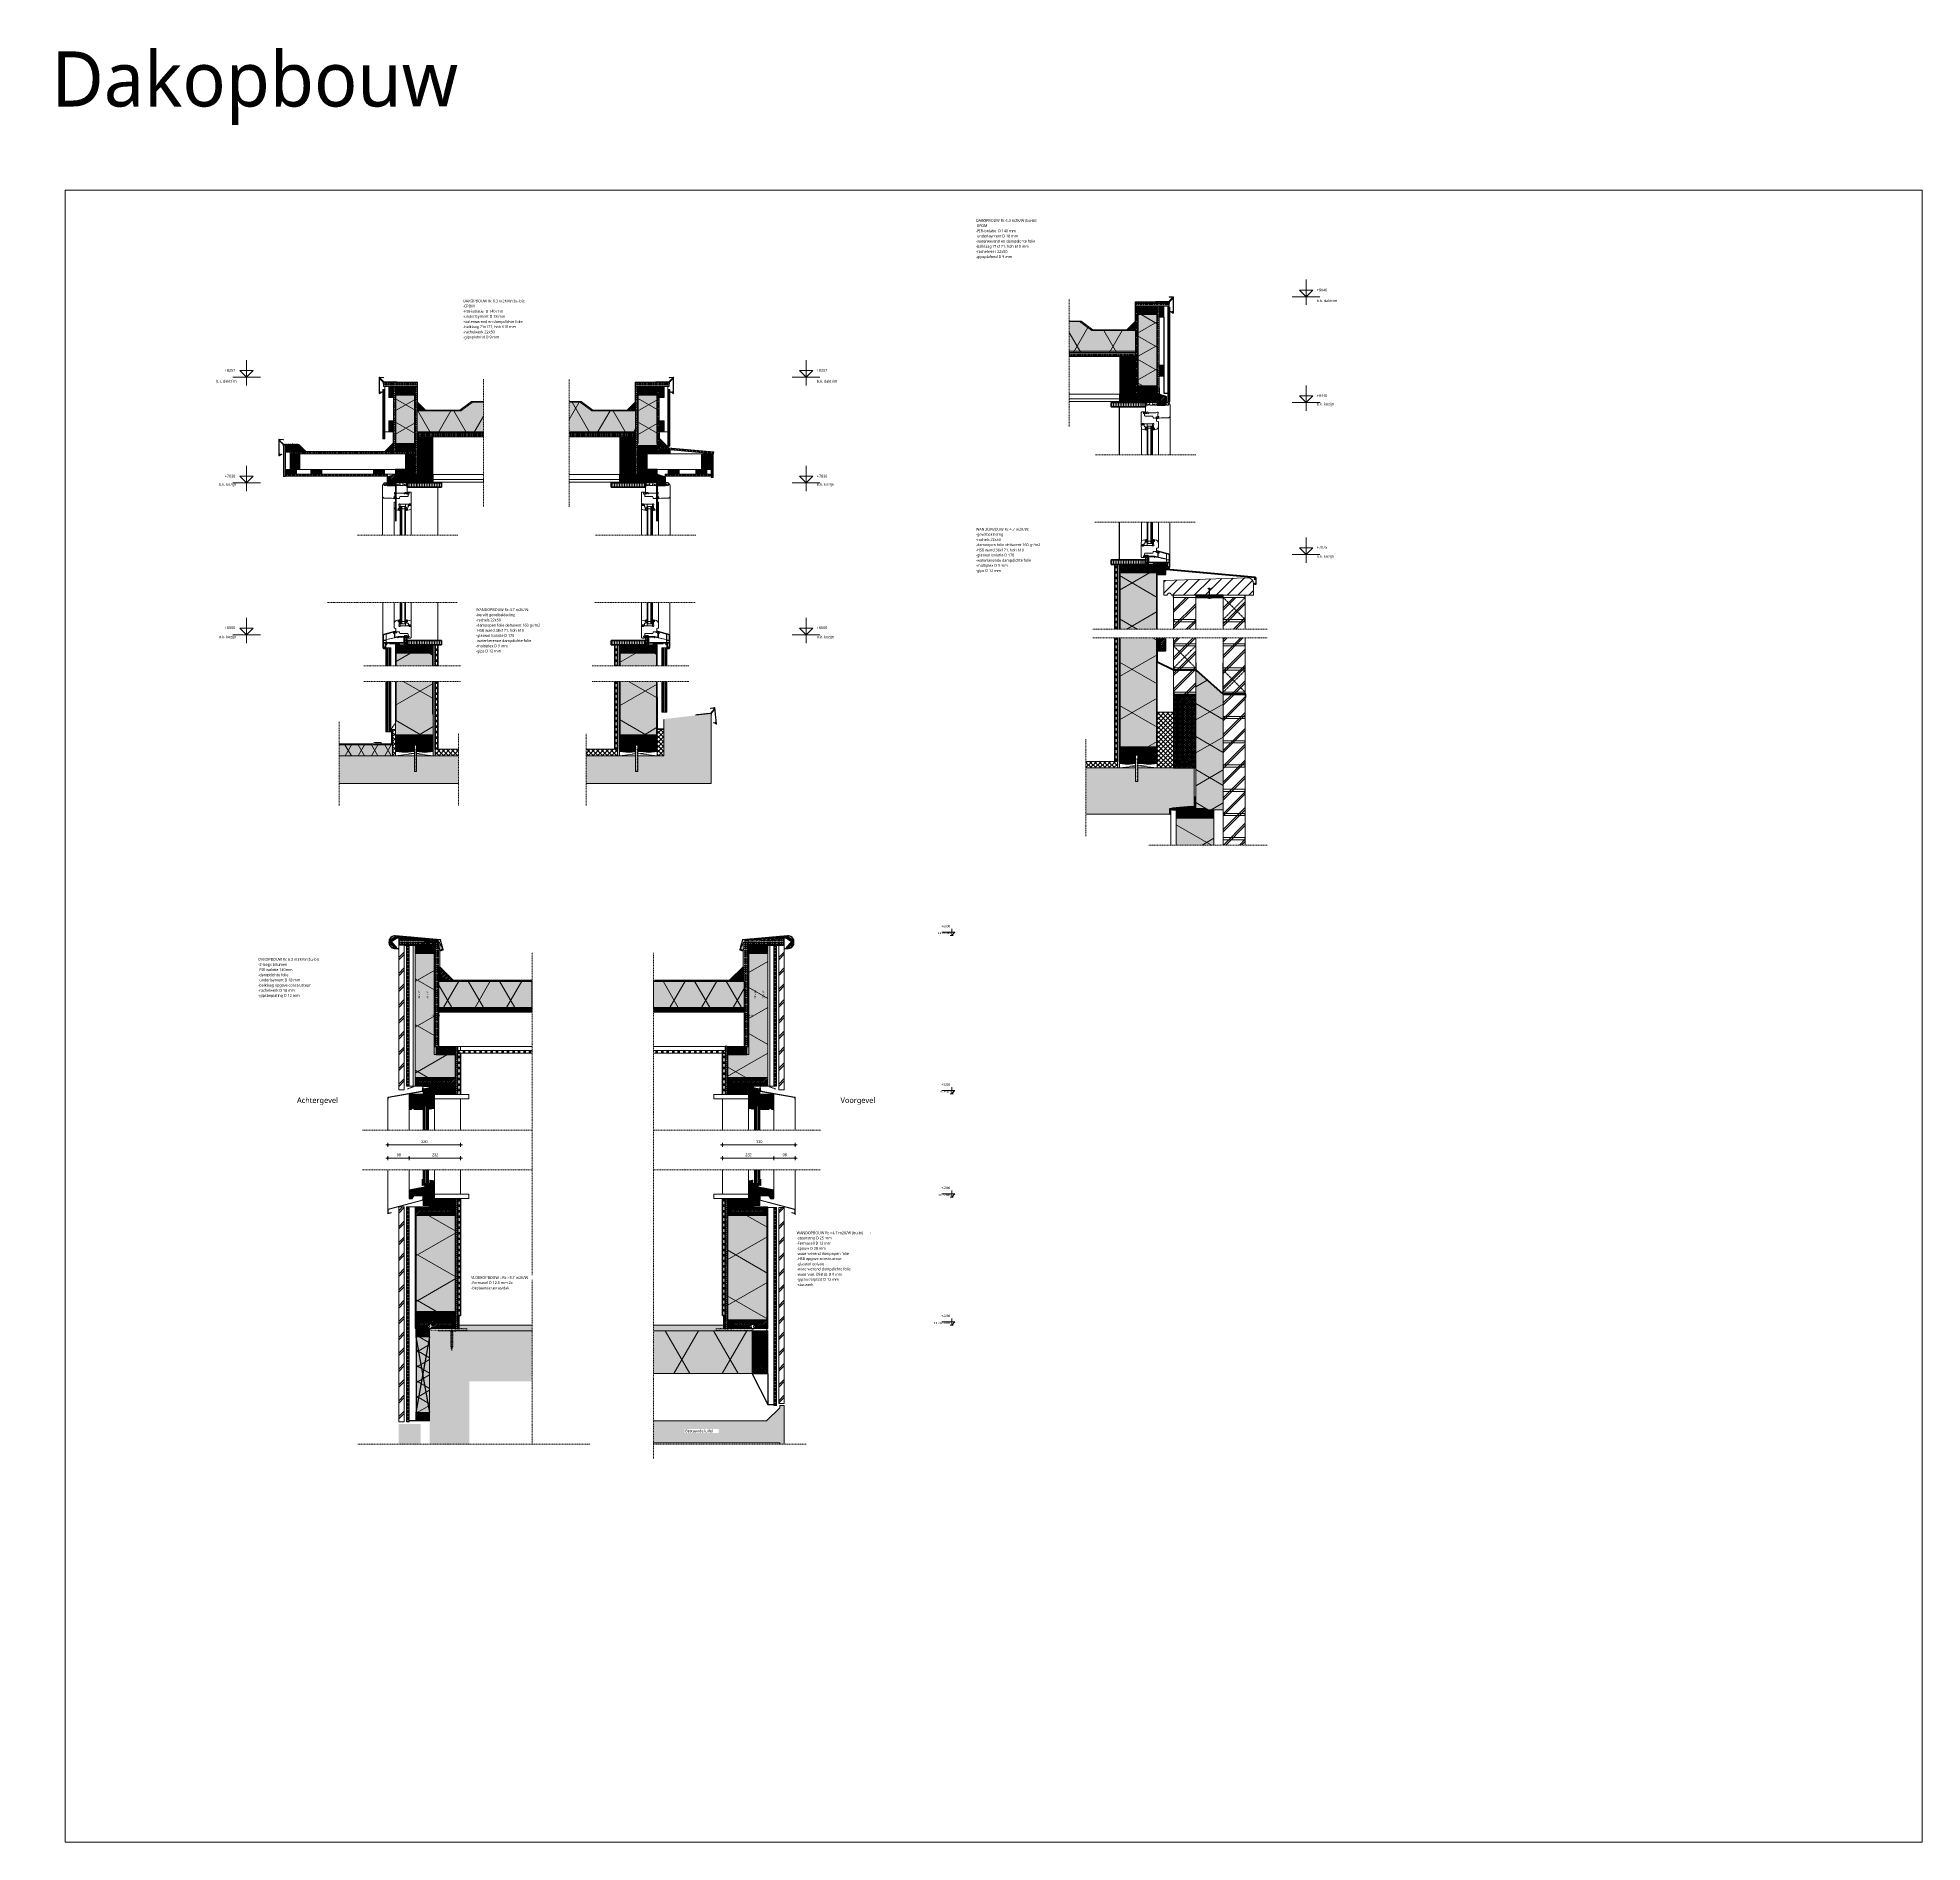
# Model space of a CAD drawing. Header units: millimetres. Extents: x 1813 to 34621, y -2347 to 13791.
# Drawn here: x 16454 to 25009, y 5599 to 13791 of the extents above; entities that cross this region are included whole.
import ezdxf

# ---------------------------------------------------------------- set-up
doc = ezdxf.new("R2010")
doc.units = ezdxf.units.MM
for name, pattern in [('Dash', [6.35, 3.175, -3.175]), ('MV_center', [15, 6, -3, 3, -3]), ('MV_hidden', [3.75, 2.5, -1.25]), ('Streep 1_1', [2, 1, -1]), ('Streep-stip _ detail', [4, 2, -1, 0, -1])]:
    doc.linetypes.add(name, pattern=pattern)
for name, color, linetype, lineweight in [('A-ANNO-DIMS', 211, 'Continuous', 13), ('A-ANNO-DIMS-5', 211, 'Continuous', 13), ('A-ANNO-NOTE', 131, 'Continuous', 18), ('A-DETL', 90, 'Continuous', 13), ('A-DETL-GENF', 92, 'Continuous', 18), ('A-DETL-GENF-HDLN', 1, 'Dash', 18), ('A-DETL-MEDM', 33, 'Continuous', 18), ('A-DETL-THIN', 151, 'Continuous', 18), ('G-ANNO-TEXT', 231, 'Continuous', 13)]:
    doc.layers.add(name, color=color, linetype=linetype, lineweight=lineweight)
doc.styles.add('Arial', font='arial.ttf', dxfattribs={"height": 7.5})
doc.styles.add('Arial_1', font='arial.ttf', dxfattribs={"height": 10})
doc.styles.add('Segoe UI', font='segoeui.ttf', dxfattribs={"height": 7.5})
doc.styles.add('Segoe UI_1', font='segoeui.ttf', dxfattribs={"height": 4})
doc.styles.add('Segoe UI_2', font='segoeui.ttf', dxfattribs={"height": 250})
doc.styles.add('Segoe UI_3', font='segoeui.ttf', dxfattribs={"height": 12.5})
doc.styles.add('Segoe UI_5', font='segoeui.ttf', dxfattribs={"height": 25})
doc.styles.add('Segoe UI_B', font='segoeui.ttf', dxfattribs={"height": 12.5})
doc.styles.add('Swis721 Cn BT', font='swissc.ttf', dxfattribs={"height": 4})
doc.styles.add('Swis721 Cn BT_1', font='swissc.ttf', dxfattribs={"height": 7.5})
doc.styles.add('Swis721 Cn BT_2', font='swissc.ttf', dxfattribs={"height": 12.5})
doc.dimstyles.new('2_5_mm_0__1', dxfattribs={"dimscale": 304.8, "dimtxt": 12.617674, "dimasz": 0.016404, "dimexe": 0.029528, "dimexo": 0.0625, "dimgap": 0.014764, "dimtad": 1, "dimdec": 0, "dimdsep": 46, "dimtxsty": 'Swis721 Cn BT_2', "dimblk1": 'DOTBLANK', "dimblk2": 'DOTBLANK', "dimsah": 1, "dimcen": 0.09, "dimdle": 0.029528, "dimazin": 0, "dimtfac": 1, "dimtdec": 4, "dimtix": 1, "dimtmove": 0, "dimatfit": 3, "dimfxl": 0.029528, "dimfxlon": 1, "dimtvp": 1, "dimtfill": 1, "dimtolj": 1, "dimtzin": 0, "dimarcsym": 2})
pattern_1 = [(0, (0, 0), (0, 9.476), []), (0, (0, 4.738), (0, 9.476), [4.738, -2.369])]
pattern_2 = [(90, (0, 0), (-5, 3e-16), [])]
pattern_3 = [(45, (0, 0), (-3.5355339, 3.5355339), [])]
pattern_4 = [(90, (0, 0), (-7.5, 5e-16), [])]
pattern_5 = [(60, (-357.56, 184.11), (-79.674, 46), []), (120, (-357.56, 184.11), (-79.674, -46), [])]
pattern_6 = [(45, (0, 0), (-10.606602, 10.606602), []), (135, (0, 0), (-10.606602, -10.606602), [])]
pattern_7 = [(300, (-2130.3, -171.02), (-147.224, -85), []), (240, (-2130.3, -171.02), (-147.224, 85), [])]
pattern_8 = [(0, (0, 0), (0, 5), [50, 0]), (45, (0, 0), (5.00065916, 0), [7.071, -7.071]), (315, (0, 0), (5.00065916, 0), [7.071, -7.071])]
pattern_9 = [(0, (0, 10), (0, 25), []), (0, (0, 12.5), (0, 25), []), (0, (0, 15), (0, 25), []), (0, (0, 17.5), (0, 25), [])]
pattern_10 = [(45, (0, 0), (-35.92102, 35.92102), []), (45, (10.16, 0), (-35.92102, 35.92102), [])]
pattern_11 = [(300, (-2126.39, -181.76), (-155.885, -90), []), (240, (-2126.39, -181.76), (-155.885, 90), [])]
pattern_12 = [(90, (10, 0), (-25, 1e-15), []), (90, (12.5, 0), (-25, 1e-15), []), (90, (15, 0), (-25, 1e-15), []), (90, (17.5, 0), (-25, 1e-15), [])]
pattern_13 = [(45, (0, 0), (-3.5355339, 3.5355339), []), (135, (0, 0), (-3.5355339, -3.5355339), [])]
pattern_14 = [(0, (0, 0), (0, 5), [])]
pattern_15 = [(60, (-2126.39, 181.76), (-155.885, 90), []), (120, (-2126.39, 181.76), (-155.885, -90), [])]
pattern_16 = [(50, (-17180.017, -11242.13), (-24.32191, 20.408507), []), (50, (-17172.11, -11241.44), (-3.913404, 44.73042), []), (50, (-17187.925, -11242.822), (-3.913404, 44.73042), [])]
pattern_17 = [(220, (20610.56, 7935.883), (20.408507, -24.32191), []), (220, (20602.65, 7936.575), (-3.913404, -44.730418), []), (220, (20618.466, 7935.19), (-3.913404, -44.730418), [])]

# ---------------------------------------------------------------- blocks, each defined once
blk = doc.blocks.new('42_isolatie - Type 1-5073890-Details Verbouwingen')
at = {"layer": 'A-DETL-GENF'}
blk.add_hatch(color=256, dxfattribs=at).paths.add_polyline_path([(338.3, -0.8), (37.3, -0.8), (37.3, -140.8), (85.1, -140.8), (140.3, -100.5), (338.3, -100.5)])
at = {"layer": 'A-DETL-GENF', "lineweight": 13}
h = blk.add_hatch(dxfattribs=at)
h.set_pattern_fill('FP_16', color=256, style=0, pattern_type=2)
h.set_pattern_definition([(300, (-857.8, -704), (-121.936, -70.4), []), (240, (-857.8, -704), (-121.936, 70.4), [])])
h.paths.add_polyline_path([(338.3, -0.8), (37.3, -0.8), (37.3, -140.8), (85.1, -140.8), (140.3, -100.5), (338.3, -100.5)])
at = {"layer": 'A-DETL-GENF'}
for p, q in [((338.3, -0.8), (37.3, -0.8)), ((338.3, -0.8), (37.3, -0.8)), ((37.3, -140.8), (85.1, -140.8)), ((37.3, -140.8), (85.1, -140.8))]:
    blk.add_line(p, q, dxfattribs=at)
blk = doc.blocks.new('NLRS_27_DI_DET_compri_daktrim_CA654A1 - Type 1-5070354-Details Verbouwingen')
at = {"layer": 'A-DETL-GENF', "lineweight": 13}
for p, q in [((-20, -48.5), (-20, 23.5)), ((-18.4, 25), (-0.8, 24.1)), ((-15.9, 23.3), (-18.4, 23.4)), ((-18.4, 23.4), (-18.4, -47.5)), ((-15.9, 16.3), (-15.9, 23.3)), ((-15.6, 15.6), (-1.5, 1.5)), ((-14.3, 16.6), (-14.3, 23.2)), ((-14.3, 23.2), (-0.8, 22.5)), ((0.3, 2), (-14.3, 16.6)), ((-1.5, 1.5), (-1.5, -4.3)), ((4.7, 2), (0.3, 2)), ((10, 1.6), (5, 1.6)), ((14.7, 2), (10.3, 2)), ((20, 1.6), (15, 1.6)), ((24.7, 2), (20.3, 2)), ((30, 1.6), (25, 1.6)), ((34.7, 2), (30.3, 2)), ((40, 1.6), (35, 1.6)), ((44.7, 2), (40.3, 2)), ((50, 1.6), (45, 1.6)), ((54.7, 2), (50.3, 2)), ((60, 1.6), (55, 1.6)), ((64.7, 2), (60.3, 2)), ((69.6, 1), (65, 1.6)), ((-17.8, -49.8), (-7.4, -43.8)), ((-17.6, -47.9), (-15.9, -46.9)), ((-15.9, -46.9), (-15.9, -42.8)), ((-14.3, -42.8), (-14.3, -44.2)), ((-12.8, -45.1), (-8.2, -42.4))]:
    blk.add_line(p, q, dxfattribs=at)
for centre, radius, start, end in [((-18.5, 23.5), 1.5, 87, 180), ((-14.9, 16.3), 1, 180, 225), ((-0.8, 23.3), 0.8, 360, 87), ((-0.8, 23.3), 0.8, 267, 0), ((4.7, 1.7), 0.3, 340.52878, 90), ((10.3, 1.7), 0.3, 90, 199.47122), ((14.7, 1.7), 0.3, 340.52878, 90), ((20.3, 1.7), 0.3, 90, 199.47122), ((24.7, 1.7), 0.3, 340.52878, 90), ((30.3, 1.7), 0.3, 90, 199.47122), ((34.7, 1.7), 0.3, 340.52878, 90), ((40.3, 1.7), 0.3, 90, 199.47122), ((44.7, 1.7), 0.3, 340.52878, 90), ((50.3, 1.7), 0.3, 90, 199.47122), ((54.7, 1.7), 0.3, 340.52878, 90), ((60.3, 1.7), 0.3, 90, 199.47122), ((64.7, 1.7), 0.3, 340.9679, 90), ((69.5, 0.5), 0.5, 270, 82.45992), ((-18.5, -48.5), 1.5, 180, 300), ((-17.9, -47.5), 0.5, 180, 300), ((-15.1, -42.8), 0.8, 90, 180), ((-15.1, -42.8), 0.8, 360, 90), ((-13.3, -44.2), 1, 180, 300), ((-7.8, -43.1), 0.8, 360, 120), ((-7.8, -43.1), 0.8, 300, 0), ((-0.7, -4.3), 0.75, 180, 270), ((-0.7, -4.3), 0.75, 270, 0)]:
    blk.add_arc(centre, radius, start, end, dxfattribs=at)
blk = doc.blocks.new('NLRS_00_DI_hout_rechthoekig - Vuren 44x71-5070341-Details Verbouwingen')
at = {"layer": 'A-DETL-GENF', "lineweight": 13}
blk.add_hatch(color=256, dxfattribs=at).paths.add_polyline_path([(0, 0), (0, -44), (71, -44), (71, 0)])
at = {"layer": 'A-DETL-MEDM', "lineweight": 13}
h = blk.add_hatch(dxfattribs=at)
h.set_pattern_fill('FP_153', color=256, style=0, pattern_type=2)
h.set_pattern_definition([(315, (-11831.407, 18122.902), (3.5355339, 3.5355339), [])])
h.paths.add_polyline_path([(0, 0), (0, -44), (71, -44), (71, 0)])
at = {"layer": 'A-DETL-MEDM'}
for p, q in [((0, 0), (71, 0)), ((0, -44), (0, 0)), ((71, 0), (71, -44)), ((71, 0), (71, -44)), ((71, 0), (71, -44)), ((71, -44), (0, -44)), ((71, -44), (0, -44))]:
    blk.add_line(p, q, dxfattribs=at)
blk = doc.blocks.new('NLRS_00_DI_hout_rechthoekig1 - Vuren 22x50 2-5070357-Details Verbouwingen')
at = {"layer": 'A-DETL-GENF', "lineweight": 13}
blk.add_hatch(color=256, dxfattribs=at).paths.add_polyline_path([(0, 0), (0, -22), (50, -22), (50, 0)])
at = {"layer": 'A-DETL-MEDM', "lineweight": 13}
h = blk.add_hatch(dxfattribs=at)
h.set_pattern_fill('FP_154', color=256, style=0, pattern_type=2)
h.set_pattern_definition([(315, (-12157.168, 18046.902), (3.5355339, 3.5355339), [])])
h.paths.add_polyline_path([(0, 0), (0, -22), (50, -22), (50, 0)])
at = {"layer": 'A-DETL-MEDM'}
for p, q in [((0, 0), (50, 0)), ((0, -22), (0, 0)), ((50, -22), (0, -22)), ((50, -22), (0, -22))]:
    blk.add_line(p, q, dxfattribs=at)
blk = doc.blocks.new('42_isolatie - Type 1-5073891-Details Verbouwingen')
at = {"layer": 'A-DETL-GENF'}
blk.add_hatch(color=256, dxfattribs=at).paths.add_polyline_path([(0.3, -0.8), (0.3, -89.8), (220, -89.8), (220, -0.8)])
at = {"layer": 'A-DETL-GENF', "lineweight": 13}
h = blk.add_hatch(dxfattribs=at)
h.set_pattern_fill('FP_155', color=256, style=0, pattern_type=2)
h.set_pattern_definition([(300, (-357.56, -184.11), (-79.674, -46), []), (240, (-357.56, -184.11), (-79.674, 46), [])])
h.paths.add_polyline_path([(0.3, -0.8), (0.3, -89.8), (220, -89.8), (220, -0.8)])
at = {"layer": 'A-DETL-GENF'}
for p, q in [((220, -0.8), (0.3, -0.8)), ((0.3, -0.8), (0.3, -89.8)), ((220, -0.8), (0.3, -0.8)), ((220, -89.8), (220, -0.8)), ((0.3, -89.8), (220, -89.8)), ((0.3, -89.8), (220, -89.8))]:
    blk.add_line(p, q, dxfattribs=at)
blk = doc.blocks.new('NLRS_00_DI_hout_rechthoekig1 - Vuren 71x171 2-5070356-Details Verbouwingen')
at = {"layer": 'A-DETL-GENF', "lineweight": 13}
blk.add_hatch(color=256, dxfattribs=at).paths.add_polyline_path([(0, 0), (0, -71), (171, -71), (171, 0)])
at = {"layer": 'A-DETL-MEDM', "lineweight": 13}
h = blk.add_hatch(dxfattribs=at)
h.set_pattern_fill('FP_156', color=256, style=0, pattern_type=2)
h.set_pattern_definition([(315, (-11808.168, 18175.902), (3.5355339, 3.5355339), [])])
h.paths.add_polyline_path([(0, 0), (0, -71), (171, -71), (171, 0)])
at = {"layer": 'A-DETL-MEDM'}
for p, q in [((0, 0), (171, 0)), ((0, -71), (0, 0)), ((171, 0), (171, -71)), ((171, 0), (171, -71)), ((171, 0), (171, -71)), ((171, -71), (0, -71)), ((171, -71), (0, -71))]:
    blk.add_line(p, q, dxfattribs=at)
blk = doc.blocks.new('NLRS_00_DI_hout_rechthoekig1 - SLS 38x171-5070362-Details Verbouwingen')
at = {"layer": 'A-DETL-GENF', "lineweight": 13}
blk.add_hatch(color=256, dxfattribs=at).paths.add_polyline_path([(0, -38), (52.3, -38), (52.3, -37.9), (171, -37.9), (171, 0), (0, 0)])
at = {"layer": 'A-DETL-MEDM', "lineweight": 13}
h = blk.add_hatch(dxfattribs=at)
h.set_pattern_fill('FP_157', color=256, style=0, pattern_type=2)
h.set_pattern_definition([(45, (-18077.902, -11808.168), (-3.5355339, 3.5355339), [])])
h.paths.add_polyline_path([(0, -38), (52.3, -38), (52.3, -37.9), (171, -37.9), (171, 0), (0, 0)])
at = {"layer": 'A-DETL-MEDM'}
for p, q in [((0, 0), (98, 0)), ((0, -38), (0, 0)), ((98, 0), (171, 0)), ((171, 0), (171, -37.9)), ((171, 0), (171, -37.9)), ((171, 0), (171, -37.9)), ((52.3, -38), (0, -38)), ((52.3, -38), (0, -38))]:
    blk.add_line(p, q, dxfattribs=at)
blk = doc.blocks.new('00_maskeer1 - Type 1-5073888-Details Verbouwingen')
at = {"layer": 'A-DETL-GENF', "linetype": 'MV_center'}
for p, q in [((-100, 0), (355, 0)), ((367, 0), (478, 0))]:
    blk.add_line(p, q, dxfattribs=at)
blk = doc.blocks.new('NLRS_00_DI_maskeer - Type 1-5073892-Details Verbouwingen')
at = {"layer": 'A-DETL-GENF', "linetype": 'MV_center'}
blk.add_line((359, 0), (-100, 0), dxfattribs=at)
blk = doc.blocks.new('NLRS_00_DI_hout_rechthoekig1 - Vuren 22x50 2-V92-Details Verbouwingen')
at = {"layer": 'A-DETL-GENF', "lineweight": 13}
blk.add_hatch(color=256, dxfattribs=at).paths.add_polyline_path([(0, -22), (50, -22), (50, 0), (0, 0)])
at = {"layer": 'A-DETL-MEDM', "lineweight": 13}
h = blk.add_hatch(dxfattribs=at)
h.set_pattern_fill('FP_158', color=256, style=0, pattern_type=2)
h.set_pattern_definition([(45, (-17977.976, -11831.407), (-3.5355339, 3.5355339), [])])
h.paths.add_polyline_path([(0, -22), (50, -22), (50, 0), (0, 0)])
at = {"layer": 'A-DETL-MEDM'}
for p, q in [((0, 0), (50, 0)), ((0, -22), (0, 0)), ((50, 0), (50, -22)), ((50, 0), (50, -22)), ((50, 0), (50, -22)), ((50, -22), (0, -22)), ((50, -22), (0, -22))]:
    blk.add_line(p, q, dxfattribs=at)
blk = doc.blocks.new('NLRS_00_DI_hout_rechthoekig - Vuren 44x71-V93-Details Verbouwingen')
at = {"layer": 'A-DETL-GENF', "lineweight": 13}
blk.add_hatch(color=256, dxfattribs=at).paths.add_polyline_path([(0, 0), (0, -44), (71, -44), (71, 0)])
at = {"layer": 'A-DETL-MEDM', "lineweight": 13}
h = blk.add_hatch(dxfattribs=at)
h.set_pattern_fill('FP_159', color=256, style=0, pattern_type=2)
h.set_pattern_definition([(315, (-11831.407, 17599.902), (3.5355339, 3.5355339), [])])
h.paths.add_polyline_path([(0, 0), (0, -44), (71, -44), (71, 0)])
at = {"layer": 'A-DETL-MEDM'}
for p, q in [((0, 0), (71, 0)), ((0, -28), (0, 0)), ((71, 0), (71, -44)), ((71, 0), (71, -44)), ((71, 0), (71, -44)), ((0, -44), (0, -28)), ((71, -44), (0, -44)), ((71, -44), (0, -44))]:
    blk.add_line(p, q, dxfattribs=at)
blk = doc.blocks.new('NLRS_00_DI_hout_rechthoekig - SLS 38x89-5070346-Details Verbouwingen')
at = {"layer": 'A-DETL-GENF', "lineweight": 13}
blk.add_hatch(color=256, dxfattribs=at).paths.add_polyline_path([(0, -38), (89, -38), (89, 0), (0, 0)])
at = {"layer": 'A-DETL-MEDM', "lineweight": 13}
h = blk.add_hatch(dxfattribs=at)
h.set_pattern_fill('FP_160', color=256, style=0, pattern_type=2)
h.set_pattern_definition([(45, (-18077.902, -12207.168), (-3.5355339, 3.5355339), [])])
h.paths.add_polyline_path([(0, -38), (89, -38), (89, 0), (0, 0)])
at = {"layer": 'A-DETL-MEDM'}
for p, q in [((0, -38), (0, 0)), ((89, 0), (89, -38)), ((89, 0), (89, -38)), ((89, 0), (89, -38)), ((89, -38), (0, -38)), ((89, -38), (0, -38))]:
    blk.add_line(p, q, dxfattribs=at)
blk = doc.blocks.new('NLRS_00_DI_hout_rechthoekig - SLS 38x89-V94-Details Verbouwingen')
at = {"layer": 'A-DETL-GENF', "lineweight": 13}
blk.add_hatch(color=256, dxfattribs=at).paths.add_polyline_path([(0, -38), (89, -38), (89, 0), (0, 0)])
at = {"layer": 'A-DETL-MEDM', "lineweight": 13}
h = blk.add_hatch(dxfattribs=at)
h.set_pattern_fill('FP_161', color=256, style=0, pattern_type=2)
h.set_pattern_definition([(45, (-18077.902, -11949.407), (-3.5355339, 3.5355339), [])])
h.paths.add_polyline_path([(0, -38), (89, -38), (89, 0), (0, 0)])
at = {"layer": 'A-DETL-MEDM'}
for p, q in [((0, 0), (89, 0)), ((0, -38), (0, 0)), ((89, 0), (89, -38)), ((89, 0), (89, -38)), ((89, 0), (89, -38)), ((89, -38), (0, -38)), ((89, -38), (0, -38))]:
    blk.add_line(p, q, dxfattribs=at)
blk = doc.blocks.new('NLRS_00_DI_hout_rechthoekig1 - Vuren 22x50 2-V95-Details Verbouwingen')
at = {"layer": 'A-DETL-GENF', "lineweight": 13}
blk.add_hatch(color=256, dxfattribs=at).paths.add_polyline_path([(0, -22), (50, -22), (50, 0), (0, 0)])
at = {"layer": 'A-DETL-MEDM', "lineweight": 13}
h = blk.add_hatch(dxfattribs=at)
h.set_pattern_fill('FP_162', color=256, style=0, pattern_type=2)
h.set_pattern_definition([(45, (-17577.902, -11831.407), (-3.5355339, 3.5355339), [])])
h.paths.add_polyline_path([(0, -22), (50, -22), (50, 0), (0, 0)])
at = {"layer": 'A-DETL-MEDM'}
for p, q in [((0, 0), (50, 0)), ((0, -22), (0, 0)), ((50, 0), (50, -22)), ((50, 0), (50, -22)), ((50, 0), (50, -22)), ((50, -22), (0, -22)), ((50, -22), (0, -22))]:
    blk.add_line(p, q, dxfattribs=at)
blk = doc.blocks.new('NLRS_00_DI_hout_rechthoekig1 - Vuren 22x50 2-V96-Details Verbouwingen')
at = {"layer": 'A-DETL-GENF', "lineweight": 13}
blk.add_hatch(color=256, dxfattribs=at).paths.add_polyline_path([(0, -22), (50, -22), (50, 0), (0, 0)])
at = {"layer": 'A-DETL-MEDM', "lineweight": 13}
h = blk.add_hatch(dxfattribs=at)
h.set_pattern_fill('FP_163', color=256, style=0, pattern_type=2)
h.set_pattern_definition([(45, (-17692.976, -11831.407), (-3.5355339, 3.5355339), [])])
h.paths.add_polyline_path([(0, -22), (50, -22), (50, 0), (0, 0)])
at = {"layer": 'A-DETL-MEDM'}
for p, q in [((0, 0), (50, 0)), ((0, -22), (0, 0)), ((50, 0), (50, -22)), ((50, 0), (50, -22)), ((50, 0), (50, -22)), ((50, -22), (0, -22)), ((50, -22), (0, -22))]:
    blk.add_line(p, q, dxfattribs=at)
blk = doc.blocks.new('NLRS_27_DI_DET_compri_daktrim_CA654A1 - Type 1-V97-Details Verbouwingen')
at = {"layer": 'A-DETL-GENF', "lineweight": 13}
for p, q in [((-20, -48.5), (-20, 23.5)), ((-18.4, 25), (-0.8, 24.1)), ((-15.9, 23.3), (-18.4, 23.4)), ((-18.4, 23.4), (-18.4, -47.5)), ((-15.9, 16.3), (-15.9, 23.3)), ((-15.6, 15.6), (-1.5, 1.5)), ((-14.3, 16.6), (-14.3, 23.2)), ((-14.3, 23.2), (-0.8, 22.5)), ((0.3, 2), (-14.3, 16.6)), ((-1.5, 1.5), (-1.5, -4.3)), ((0, -4.3), (0, 0)), ((0, 0), (9.1, 0)), ((4.7, 2), (0.3, 2)), ((10, 1.6), (5, 1.6)), ((14.7, 2), (10.3, 2)), ((20, 1.6), (15, 1.6)), ((24.7, 2), (20.3, 2)), ((30, 1.6), (25, 1.6)), ((34.7, 2), (30.3, 2)), ((40, 1.6), (35, 1.6)), ((44.7, 2), (40.3, 2)), ((50, 1.6), (45, 1.6)), ((54.7, 2), (50.3, 2)), ((60, 1.6), (55, 1.6)), ((64.7, 2), (60.3, 2)), ((69.6, 1), (65, 1.6)), ((68.8, 0), (69.5, 0)), ((-17.8, -49.8), (-7.4, -43.8)), ((-17.6, -47.9), (-15.9, -46.9)), ((-15.9, -46.9), (-15.9, -42.8)), ((-14.3, -42.8), (-14.3, -44.2)), ((-12.8, -45.1), (-8.2, -42.4))]:
    blk.add_line(p, q, dxfattribs=at)
for centre, radius, start, end in [((-18.5, 23.5), 1.5, 87, 180), ((-14.9, 16.3), 1, 180, 225), ((-0.8, 23.3), 0.8, 360, 87), ((-0.8, 23.3), 0.8, 267, 0), ((4.7, 1.7), 0.3, 340.52878, 90), ((10.3, 1.7), 0.3, 90, 199.47122), ((14.7, 1.7), 0.3, 340.52878, 90), ((20.3, 1.7), 0.3, 90, 199.47122), ((24.7, 1.7), 0.3, 340.52878, 90), ((30.3, 1.7), 0.3, 90, 199.47122), ((34.7, 1.7), 0.3, 340.52878, 90), ((40.3, 1.7), 0.3, 90, 199.47122), ((44.7, 1.7), 0.3, 340.52878, 90), ((50.3, 1.7), 0.3, 90, 199.47122), ((54.7, 1.7), 0.3, 340.52878, 90), ((60.3, 1.7), 0.3, 90, 199.47122), ((64.7, 1.7), 0.3, 340.9679, 90), ((69.5, 0.5), 0.5, 270, 82.45992), ((-18.5, -48.5), 1.5, 180, 300), ((-17.9, -47.5), 0.5, 180, 300), ((-15.1, -42.8), 0.8, 90, 180), ((-15.1, -42.8), 0.8, 360, 90), ((-13.3, -44.2), 1, 180, 300), ((-7.8, -43.1), 0.8, 360, 120), ((-7.8, -43.1), 0.8, 300, 0), ((-0.7, -4.3), 0.75, 180, 270), ((-0.7, -4.3), 0.75, 270, 0)]:
    blk.add_arc(centre, radius, start, end, dxfattribs=at)
blk = doc.blocks.new('NLRS_00_DI_hout_rechthoekig1 - Vuren 22x50 2-V98-Details Verbouwingen')
at = {"layer": 'A-DETL-GENF', "lineweight": 13}
blk.add_hatch(color=256, dxfattribs=at).paths.add_polyline_path([(0, 0), (0, -22), (50, -22), (50, 0)])
at = {"layer": 'A-DETL-MEDM', "lineweight": 13}
h = blk.add_hatch(dxfattribs=at)
h.set_pattern_fill('FP_164', color=256, style=0, pattern_type=2)
h.set_pattern_definition([(315, (-12001.689, 18046.902), (3.5355339, 3.5355339), [])])
h.paths.add_polyline_path([(0, 0), (0, -22), (50, -22), (50, 0)])
at = {"layer": 'A-DETL-MEDM'}
for p, q in [((0, 0), (50, 0)), ((0, -22), (0, 0)), ((50, 0), (50, -22)), ((50, 0), (50, -22)), ((50, 0), (50, -22)), ((50, -22), (0, -22)), ((50, -22), (0, -22))]:
    blk.add_line(p, q, dxfattribs=at)
blk = doc.blocks.new('42_isolatie - Type 1-5073893-Details Verbouwingen')
at = {"layer": 'A-DETL-GENF'}
blk.add_hatch(color=256, dxfattribs=at).paths.add_polyline_path([(338.3, 0.8), (338.3, 100.5), (140.3, 100.5), (85.1, 140.8), (37.3, 140.8), (37.3, 0.8), (300.2, 0.8)])
at = {"layer": 'A-DETL-GENF', "lineweight": 13}
h = blk.add_hatch(dxfattribs=at)
h.set_pattern_fill('FP_5', color=256, style=0, pattern_type=2)
h.set_pattern_definition([(60, (-857.8, 704), (-121.936, 70.4), []), (120, (-857.8, 704), (-121.936, -70.4), [])])
h.paths.add_polyline_path([(338.3, 0.8), (338.3, 100.5), (140.3, 100.5), (85.1, 140.8), (37.3, 140.8), (37.3, 0.8), (300.2, 0.8)])
at = {"layer": 'A-DETL-GENF'}
for p, q in [((85.1, 140.8), (37.3, 140.8)), ((85.1, 140.8), (37.3, 140.8)), ((37.3, 0.8), (338.3, 0.8)), ((37.3, 0.8), (338.3, 0.8))]:
    blk.add_line(p, q, dxfattribs=at)
blk = doc.blocks.new('NLRS_27_DI_DET_compri_daktrim_CA654A1 - Type 1-5073894-Details Verbouwingen')
at = {"layer": 'A-DETL-GENF', "lineweight": 13}
for p, q in [((-20, 48.5), (-20, -23.5)), ((-18.4, -23.4), (-18.4, 47.5)), ((-17.8, 49.8), (-7.4, 43.8)), ((-17.6, 47.9), (-15.9, 46.9)), ((-15.9, 46.9), (-15.9, 42.8)), ((-14.3, 42.8), (-14.3, 44.2)), ((-12.8, 45.1), (-8.2, 42.4)), ((-1.5, -1.5), (-1.5, 4.3)), ((-15.9, -23.3), (-18.4, -23.4)), ((-18.4, -25), (-0.8, -24.1)), ((-15.9, -16.3), (-15.9, -23.3)), ((-15.6, -15.6), (-1.5, -1.5)), ((0.3, -2), (-14.3, -16.6)), ((-14.3, -16.6), (-14.3, -23.2)), ((-14.3, -23.2), (-0.8, -22.5)), ((4.7, -2), (0.3, -2)), ((10, -1.6), (5, -1.6)), ((14.7, -2), (10.3, -2)), ((20, -1.6), (15, -1.6)), ((24.7, -2), (20.3, -2)), ((30, -1.6), (25, -1.6)), ((34.7, -2), (30.3, -2)), ((40, -1.6), (35, -1.6)), ((44.7, -2), (40.3, -2)), ((50, -1.6), (45, -1.6)), ((54.7, -2), (50.3, -2)), ((60, -1.6), (55, -1.6)), ((64.7, -2), (60.3, -2)), ((69.6, -1), (65, -1.6))]:
    blk.add_line(p, q, dxfattribs=at)
for centre, radius, start, end in [((-18.5, 48.5), 1.5, 60, 180), ((-17.9, 47.5), 0.5, 60, 180), ((-15.1, 42.8), 0.8, 180, 270), ((-15.1, 42.8), 0.8, 270, 0), ((-13.3, 44.2), 1, 60, 180), ((-7.8, 43.1), 0.8, 240, 0), ((-7.8, 43.1), 0.8, 0, 60), ((-0.7, 4.3), 0.75, 90, 180), ((-0.7, 4.3), 0.75, 360, 90), ((-18.5, -23.5), 1.5, 180, 273), ((-14.9, -16.3), 1, 135, 180), ((-0.8, -23.3), 0.8, 0, 93), ((-0.8, -23.3), 0.8, 273, 0), ((4.7, -1.7), 0.3, 270, 19.47122), ((10.3, -1.7), 0.3, 160.52878, 270), ((14.7, -1.7), 0.3, 270, 19.47122), ((20.3, -1.7), 0.3, 160.52878, 270), ((24.7, -1.7), 0.3, 270, 19.47122), ((30.3, -1.7), 0.3, 160.52878, 270), ((34.7, -1.7), 0.3, 270, 19.47122), ((40.3, -1.7), 0.3, 160.52878, 270), ((44.7, -1.7), 0.3, 270, 19.47122), ((50.3, -1.7), 0.3, 160.52878, 270), ((54.7, -1.7), 0.3, 270, 19.47122), ((60.3, -1.7), 0.3, 160.52878, 270), ((64.7, -1.7), 0.3, 270, 19.0321), ((69.5, -0.5), 0.5, 277.54008, 90)]:
    blk.add_arc(centre, radius, start, end, dxfattribs=at)
blk = doc.blocks.new('NLRS_00_DI_hout_rechthoekig - Vuren 44x71-5073895-Details Verbouwingen')
at = {"layer": 'A-DETL-GENF', "lineweight": 13}
blk.add_hatch(color=256, dxfattribs=at).paths.add_polyline_path([(0, 0), (71, 0), (71, 44), (0, 44)])
at = {"layer": 'A-DETL-MEDM', "lineweight": 13}
h = blk.add_hatch(dxfattribs=at)
h.set_pattern_fill('FP_165', color=256, style=0, pattern_type=2)
h.set_pattern_definition([(315, (-11831.407, 19220.766), (3.5355339, 3.5355339), [])])
h.paths.add_polyline_path([(0, 0), (71, 0), (71, 44), (0, 44)])
at = {"layer": 'A-DETL-MEDM'}
for p, q in [((71, 44), (0, 44)), ((0, 44), (0, 0)), ((71, 44), (0, 44)), ((0, 0), (71, 0)), ((71, 0), (71, 44)), ((71, 0), (71, 44)), ((71, 0), (71, 44))]:
    blk.add_line(p, q, dxfattribs=at)
blk = doc.blocks.new('NLRS_00_DI_hout_rechthoekig1 - Vuren 22x50 2-5073896-Details Verbouwingen')
at = {"layer": 'A-DETL-GENF', "lineweight": 13}
blk.add_hatch(color=256, dxfattribs=at).paths.add_polyline_path([(0, 0), (50, 0), (50, 22), (0, 22)])
at = {"layer": 'A-DETL-MEDM', "lineweight": 13}
h = blk.add_hatch(dxfattribs=at)
h.set_pattern_fill('FP_166', color=256, style=0, pattern_type=2)
h.set_pattern_definition([(315, (-12157.168, 19296.766), (3.5355339, 3.5355339), [])])
h.paths.add_polyline_path([(0, 0), (50, 0), (50, 22), (0, 22)])
at = {"layer": 'A-DETL-MEDM'}
for p, q in [((50, 22), (0, 22)), ((0, 22), (0, 0)), ((50, 22), (0, 22)), ((0, 0), (50, 0))]:
    blk.add_line(p, q, dxfattribs=at)
blk = doc.blocks.new('42_isolatie - Type 1-5073897-Details Verbouwingen')
at = {"layer": 'A-DETL-GENF'}
blk.add_hatch(color=256, dxfattribs=at).paths.add_polyline_path([(0.3, 0.8), (229, 0.8), (229, 89.8), (0.3, 89.8)])
at = {"layer": 'A-DETL-GENF', "lineweight": 13}
h = blk.add_hatch(dxfattribs=at)
h.set_pattern_fill('FP_167', color=256, style=0, pattern_type=2)
h.set_pattern_definition(pattern_5)
h.paths.add_polyline_path([(0.3, 0.8), (229, 0.8), (229, 89.8), (0.3, 89.8)])
at = {"layer": 'A-DETL-GENF'}
for p, q in [((229, 89.8), (0.3, 89.8)), ((0.3, 89.8), (0.3, 0.8)), ((229, 89.8), (0.3, 89.8)), ((229, 0.8), (229, 89.8)), ((0.3, 0.8), (229, 0.8)), ((0.3, 0.8), (229, 0.8))]:
    blk.add_line(p, q, dxfattribs=at)
blk = doc.blocks.new('NLRS_00_DI_hout_rechthoekig1 - Vuren 71x171 2-5073898-Details Verbouwingen')
at = {"layer": 'A-DETL-GENF', "lineweight": 13}
blk.add_hatch(color=256, dxfattribs=at).paths.add_polyline_path([(0, 0), (171, 0), (171, 71), (0, 71)])
at = {"layer": 'A-DETL-MEDM', "lineweight": 13}
h = blk.add_hatch(dxfattribs=at)
h.set_pattern_fill('FP_168', color=256, style=0, pattern_type=2)
h.set_pattern_definition([(315, (-11808.168, 19167.766), (3.5355339, 3.5355339), [])])
h.paths.add_polyline_path([(0, 0), (171, 0), (171, 71), (0, 71)])
at = {"layer": 'A-DETL-MEDM'}
for p, q in [((171, 71), (0, 71)), ((0, 71), (0, 0)), ((171, 71), (0, 71)), ((0, 0), (171, 0)), ((171, 0), (171, 71)), ((171, 0), (171, 71)), ((171, 0), (171, 71))]:
    blk.add_line(p, q, dxfattribs=at)
blk = doc.blocks.new('NLRS_00_DI_hout_rechthoekig1 - SLS 38x171-5073899-Details Verbouwingen')
at = {"layer": 'A-DETL-GENF', "lineweight": 13}
blk.add_hatch(color=256, dxfattribs=at).paths.add_polyline_path([(0, 38), (0, 0), (171, 0), (171, 37.9), (52.3, 37.9), (52.3, 38)])
at = {"layer": 'A-DETL-MEDM', "lineweight": 13}
h = blk.add_hatch(dxfattribs=at)
h.set_pattern_fill('FP_169', color=256, style=0, pattern_type=2)
h.set_pattern_definition([(225, (19265.766, 11808.168), (3.5355339, -3.5355339), [])])
h.paths.add_polyline_path([(0, 38), (0, 0), (171, 0), (171, 37.9), (52.3, 37.9), (52.3, 38)])
at = {"layer": 'A-DETL-MEDM'}
for p, q in [((52.3, 38), (0, 38)), ((0, 38), (0, 0)), ((52.3, 38), (0, 38)), ((0, 0), (98, 0)), ((98, 0), (171, 0)), ((171, 0), (171, 37.9)), ((171, 0), (171, 37.9)), ((171, 0), (171, 37.9))]:
    blk.add_line(p, q, dxfattribs=at)
blk = doc.blocks.new('NLRS_00_DI_maskeer - Type 1-5073900-Details Verbouwingen')
at = {"layer": 'A-DETL-GENF', "linetype": 'MV_center'}
blk.add_line((-100, 0), (359, 0), dxfattribs=at)
blk = doc.blocks.new('NLRS_00_DI_hout_rechthoekig1 - Vuren 22x50 2-V99-Details Verbouwingen')
at = {"layer": 'A-DETL-GENF', "lineweight": 13}
blk.add_hatch(color=256, dxfattribs=at).paths.add_polyline_path([(0, 22), (0, 0), (50, 0), (50, 22), (21.2, 22)])
at = {"layer": 'A-DETL-MEDM', "lineweight": 13}
h = blk.add_hatch(dxfattribs=at)
h.set_pattern_fill('FP_170', color=256, style=0, pattern_type=2)
h.set_pattern_definition([(225, (19365.692, 11831.407), (3.5355339, -3.5355339), [])])
h.paths.add_polyline_path([(0, 22), (0, 0), (50, 0), (50, 22), (21.2, 22)])
at = {"layer": 'A-DETL-MEDM'}
for p, q in [((50, 22), (0, 22)), ((0, 22), (0, 0)), ((50, 22), (0, 22)), ((0, 0), (50, 0)), ((50, 0), (50, 22)), ((50, 0), (50, 22)), ((50, 0), (50, 22))]:
    blk.add_line(p, q, dxfattribs=at)
blk = doc.blocks.new('NLRS_00_DI_hout_rechthoekig - Vuren 44x71-V100-Details Verbouwingen')
at = {"layer": 'A-DETL-GENF', "lineweight": 13}
blk.add_hatch(color=256, dxfattribs=at).paths.add_polyline_path([(0, 0), (71, 0), (71, 44), (0, 44), (0, 20.7)])
at = {"layer": 'A-DETL-MEDM', "lineweight": 13}
h = blk.add_hatch(dxfattribs=at)
h.set_pattern_fill('FP_171', color=256, style=0, pattern_type=2)
h.set_pattern_definition([(315, (-11831.407, 19511.395), (3.5355339, 3.5355339), [])])
h.paths.add_polyline_path([(0, 0), (71, 0), (71, 44), (0, 44), (0, 20.7)])
at = {"layer": 'A-DETL-MEDM'}
for p, q in [((71, 44), (0, 44)), ((0, 44), (0, 20.7)), ((71, 44), (0, 44)), ((0, 20.7), (0, 0)), ((0, 0), (71, 0)), ((71, 0), (71, 44)), ((71, 0), (71, 44)), ((71, 0), (71, 44))]:
    blk.add_line(p, q, dxfattribs=at)
blk = doc.blocks.new('NLRS_00_DI_hout_rechthoekig - SLS 38x89-5073901-Details Verbouwingen')
at = {"layer": 'A-DETL-GENF', "lineweight": 13}
blk.add_hatch(color=256, dxfattribs=at).paths.add_polyline_path([(0, 38), (0, 0), (89, 0), (89, 38)])
at = {"layer": 'A-DETL-MEDM', "lineweight": 13}
h = blk.add_hatch(dxfattribs=at)
h.set_pattern_fill('FP_172', color=256, style=0, pattern_type=2)
h.set_pattern_definition([(225, (19265.766, 12207.168), (3.5355339, -3.5355339), [])])
h.paths.add_polyline_path([(0, 38), (0, 0), (89, 0), (89, 38)])
at = {"layer": 'A-DETL-MEDM'}
for p, q in [((89, 38), (0, 38)), ((0, 38), (0, 0)), ((89, 38), (0, 38)), ((89, 0), (89, 38)), ((89, 0), (89, 38)), ((89, 0), (89, 38))]:
    blk.add_line(p, q, dxfattribs=at)
blk = doc.blocks.new('NLRS_00_DI_hout_rechthoekig - SLS 38x89-V101-Details Verbouwingen')
at = {"layer": 'A-DETL-GENF', "lineweight": 13}
blk.add_hatch(color=256, dxfattribs=at).paths.add_polyline_path([(0, 38), (0, 0), (89, 0), (89, 38)])
at = {"layer": 'A-DETL-MEDM', "lineweight": 13}
h = blk.add_hatch(dxfattribs=at)
h.set_pattern_fill('FP_173', color=256, style=0, pattern_type=2)
h.set_pattern_definition([(225, (19265.766, 11940.407), (3.5355339, -3.5355339), [])])
h.paths.add_polyline_path([(0, 38), (0, 0), (89, 0), (89, 38)])
at = {"layer": 'A-DETL-MEDM'}
for p, q in [((89, 38), (0, 38)), ((0, 38), (0, 0)), ((89, 38), (0, 38)), ((0, 0), (89, 0)), ((89, 0), (89, 38)), ((89, 0), (89, 38)), ((89, 0), (89, 38))]:
    blk.add_line(p, q, dxfattribs=at)
blk = doc.blocks.new('NLRS_00_DI_hout_rechthoekig1 - Vuren 22x50 2-V102-Details Verbouwingen')
at = {"layer": 'A-DETL-GENF', "lineweight": 13}
blk.add_hatch(color=256, dxfattribs=at).paths.add_polyline_path([(0, 22), (0, 0), (50, 0), (50, 22)])
at = {"layer": 'A-DETL-MEDM', "lineweight": 13}
h = blk.add_hatch(dxfattribs=at)
h.set_pattern_fill('FP_174', color=256, style=0, pattern_type=2)
h.set_pattern_definition([(225, (19490.692, 11831.407), (3.5355339, -3.5355339), [])])
h.paths.add_polyline_path([(0, 22), (0, 0), (50, 0), (50, 22)])
at = {"layer": 'A-DETL-MEDM'}
for p, q in [((50, 22), (0, 22)), ((0, 22), (0, 0)), ((50, 22), (0, 22)), ((0, 0), (50, 0)), ((50, 0), (50, 22)), ((50, 0), (50, 22)), ((50, 0), (50, 22))]:
    blk.add_line(p, q, dxfattribs=at)
blk = doc.blocks.new('NLRS_00_DI_hout_rechthoekig1 - Vuren 22x50 2-V103-Details Verbouwingen')
at = {"layer": 'A-DETL-GENF', "lineweight": 13}
blk.add_hatch(color=256, dxfattribs=at).paths.add_polyline_path([(0, 0), (50, 0), (50, 22), (0, 22)])
at = {"layer": 'A-DETL-MEDM', "lineweight": 13}
h = blk.add_hatch(dxfattribs=at)
h.set_pattern_fill('FP_175', color=256, style=0, pattern_type=2)
h.set_pattern_definition([(315, (-12001.689, 19296.766), (3.5355339, 3.5355339), [])])
h.paths.add_polyline_path([(0, 0), (50, 0), (50, 22), (0, 22)])
at = {"layer": 'A-DETL-MEDM'}
for p, q in [((50, 22), (0, 22)), ((0, 22), (0, 0)), ((50, 22), (0, 22)), ((0, 0), (50, 0)), ((50, 0), (50, 22)), ((50, 0), (50, 22)), ((50, 0), (50, 22))]:
    blk.add_line(p, q, dxfattribs=at)
blk = doc.blocks.new('NLRS_00_DI_hout_rechthoekig1 - Vuren 22x50 2-V104-Details Verbouwingen')
at = {"layer": 'A-DETL-GENF', "lineweight": 13}
blk.add_hatch(color=256, dxfattribs=at).paths.add_polyline_path([(0, 22), (0, 0), (50, 0), (50, 22)])
at = {"layer": 'A-DETL-MEDM', "lineweight": 13}
h = blk.add_hatch(dxfattribs=at)
h.set_pattern_fill('FP_176', color=256, style=0, pattern_type=2)
h.set_pattern_definition([(225, (19324.766, 11924.407), (3.5355339, -3.5355339), [])])
h.paths.add_polyline_path([(0, 22), (0, 0), (50, 0), (50, 22)])
at = {"layer": 'A-DETL-MEDM'}
for p, q in [((50, 22), (0, 22)), ((0, 22), (0, 0)), ((50, 22), (0, 22)), ((0, 0), (50, 0)), ((50, 0), (50, 22)), ((50, 0), (50, 22)), ((50, 0), (50, 22))]:
    blk.add_line(p, q, dxfattribs=at)
blk = doc.blocks.new('42_isolatie - Type 1-5073902-Details Verbouwingen')
at = {"layer": 'A-DETL-GENF'}
blk.add_hatch(color=256, dxfattribs=at).paths.add_polyline_path([(255.3, 0.8), (260.3, 0.8), (260.3, 50.8), (18.6, 50.8), (18.6, 0.8), (180.3, 0.8)])
at = {"layer": 'A-DETL-GENF', "lineweight": 13}
h = blk.add_hatch(dxfattribs=at)
h.set_pattern_fill('FP_177', color=256, style=0, pattern_type=2)
h.set_pattern_definition([(60, (0, 0), (-45.033, 26), []), (120, (0, 0), (-45.033, -26), [])])
h.paths.add_polyline_path([(255.3, 0.8), (260.3, 0.8), (260.3, 50.8), (18.6, 50.8), (18.6, 0.8), (180.3, 0.8)])
at = {"layer": 'A-DETL-GENF'}
for p, q in [((169.2, 50.8), (18.6, 50.8)), ((18.6, 0.8), (260.3, 0.8)), ((180.3, 50.8), (169.2, 50.8)), ((180.3, 50.8), (169.2, 50.8)), ((260.3, 50.8), (180.3, 50.8)), ((260.3, 0.8), (260.3, 50.8)), ((260.3, 0.8), (260.3, 50.8))]:
    blk.add_line(p, q, dxfattribs=at)
blk = doc.blocks.new('NLRS_00_DI_hout_rechthoekig1 - SLS 38x171-V105-Details Verbouwingen')
at = {"layer": 'A-DETL-GENF', "lineweight": 13}
blk.add_hatch(color=256, dxfattribs=at).paths.add_polyline_path([(0, -38), (85.3, -38), (85.3, -9.7), (95.3, -9.7), (95.3, -38), (171, -38), (171, 0), (0, 0), (0, -9.7)])
at = {"layer": 'A-DETL-MEDM', "lineweight": 13}
h = blk.add_hatch(dxfattribs=at)
h.set_pattern_fill('FP_178', color=256, style=0, pattern_type=2)
h.set_pattern_definition([(45, (-18078.078, -10589.168), (-3.5355339, 3.5355339), [])])
h.paths.add_polyline_path([(0, -38), (85.3, -38), (85.3, -9.7), (95.3, -9.7), (95.3, -38), (171, -38), (171, 0), (0, 0), (0, -9.7)])
at = {"layer": 'A-DETL-MEDM'}
for p, q in [((0, 0), (171, 0)), ((0, -38), (0, 0)), ((171, 0), (171, -38)), ((171, 0), (171, -38)), ((171, 0), (171, -38)), ((85.3, -38), (0, -38)), ((85.3, -38), (0, -38)), ((171, -38), (95.3, -38)), ((171, -38), (95.3, -38))]:
    blk.add_line(p, q, dxfattribs=at)
blk = doc.blocks.new('NLRS_00_DI_hout_rechthoekig1 - SLS 38x171-V106-Details Verbouwingen')
at = {"layer": 'A-DETL-GENF', "lineweight": 13}
blk.add_hatch(color=256, dxfattribs=at).paths.add_polyline_path([(0, -38), (171, -38), (171, 0), (0, 0)])
at = {"layer": 'A-DETL-MEDM', "lineweight": 13}
h = blk.add_hatch(dxfattribs=at)
h.set_pattern_fill('FP_179', color=256, style=0, pattern_type=2)
h.set_pattern_definition([(45, (-18078.078, -10627.168), (-3.5355339, 3.5355339), [])])
h.paths.add_polyline_path([(0, -38), (171, -38), (171, 0), (0, 0)])
at = {"layer": 'A-DETL-MEDM'}
for p, q in [((0, 0), (171, 0)), ((0, -38), (0, 0)), ((171, 0), (171, -38)), ((171, 0), (171, -38)), ((171, 0), (171, -38)), ((171, -38), (0, -38)), ((171, -38), (0, -38))]:
    blk.add_line(p, q, dxfattribs=at)
blk = doc.blocks.new('00 bout1 - M10-5073903-Details Verbouwingen')
at = {"layer": 'A-DETL-GENF'}
for p, q in [((-8.6, 9.5), (-9.5, 8.1)), ((-8.1, 5.3), (-9.5, 8.1)), ((-9.5, 8.1), (-9.5, -8.5)), ((-9.5, 2.4), (-8.1, 5.3)), ((-9.5, -2.4), (-9.5, 2.4)), ((-3, 9.5), (-8.6, 9.5)), ((-8.1, 5.3), (-3.4, 5.3)), ((-2, 8.1), (-3.4, 5.3)), ((-3.4, 5.3), (-2, 2.4)), ((-2, 8.1), (-3, 9.5)), ((0, 10.9), (-2, 10.9)), ((-2, 10.9), (-2, 0)), ((-2, 0), (-2, 8.1)), ((-2, 2.4), (-2, -2.4)), ((-2, -8.5), (-2, 0)), ((-2, 0), (-2, -10.9)), ((0, 5), (0, 10.9)), ((118, 5), (0, 5)), ((0, 5), (0, -5)), ((120, 3.5), (118, 5)), ((120, -3.5), (120, 3.5)), ((-8.1, -5.4), (-9.5, -2.4)), ((-9.5, -8.5), (-8.1, -5.4)), ((-9.5, -8.5), (-8.6, -9.5)), ((-8.6, -9.5), (-2.9, -9.5)), ((-8.1, -5.4), (-3.4, -5.4)), ((-2, -2.4), (-3.4, -5.4)), ((-3.4, -5.4), (-2, -8.5)), ((-2.9, -9.5), (-2, -8.5)), ((-2, -10.9), (0, -10.9)), ((0, -10.9), (0, -5)), ((0, -5), (118, -5)), ((118, -5), (120, -3.5))]:
    blk.add_line(p, q, dxfattribs=at)
at = {"layer": 'A-DETL-GENF', "linetype": 'Streep 1_1', "lineweight": 13}
for p, q in [((0, 5), (118, 5)), ((120, 3.5), (118, 5)), ((118, 5), (118, -5)), ((120, -3.5), (120, 3.5)), ((0, -5), (118, -5)), ((120, -3.5), (118, -5))]:
    blk.add_line(p, q, dxfattribs=at)
at = {"layer": 'A-DETL-GENF-HDLN'}
for p, q in [((18, 5), (19.5, 3.5)), ((18, -5), (18, 5)), ((19.5, 3.5), (118, 3.5)), ((18, -5), (19.5, -3.5)), ((19.5, -3.5), (118, -3.5))]:
    blk.add_line(p, q, dxfattribs=at)
blk = doc.blocks.new('42_isolatie - Type 1-5073905-Details Verbouwingen')
at = {"layer": 'A-DETL-GENF'}
h = blk.add_hatch(color=256, dxfattribs=at)
h.paths.add_polyline_path([(0.3, -0.8), (0.3, -171.8), (242.5, -171.8), (242.5, -0.8), (24.3, -0.8)])
h.paths.add_polyline_path([(312.5, -0.8), (312.5, -171.8), (370.3, -171.8), (370.3, -0.8)])
at = {"layer": 'A-DETL-GENF', "lineweight": 13}
h = blk.add_hatch(dxfattribs=at)
h.set_pattern_fill('FP_4', color=256, style=0, pattern_type=2)
h.set_pattern_definition(pattern_7)
h.paths.add_polyline_path([(0.3, -0.8), (0.3, -171.8), (242.5, -171.8), (242.5, -0.8), (24.3, -0.8)])
h.paths.add_polyline_path([(312.5, -0.8), (312.5, -171.8), (370.3, -171.8), (370.3, -0.8)])
at = {"layer": 'A-DETL-GENF'}
for p, q in [((242.5, -0.8), (0.3, -0.8)), ((0.3, -0.8), (0.3, -171.8)), ((370.3, -0.8), (312.5, -0.8)), ((370.3, -171.8), (370.3, -0.8)), ((0.3, -171.8), (24.3, -171.8)), ((0.3, -171.8), (24.3, -171.8)), ((24.3, -171.8), (170.3, -171.8)), ((77, -171.8), (170.3, -171.8)), ((170.3, -171.8), (242.5, -171.8)), ((170.3, -171.8), (242.5, -171.8)), ((312.5, -171.8), (370.3, -171.8)), ((312.5, -171.8), (370.3, -171.8))]:
    blk.add_line(p, q, dxfattribs=at)
blk = doc.blocks.new('NLRS_00_DI_hout_rechthoekig1 - SLS 38x171-V107-Details Verbouwingen')
at = {"layer": 'A-DETL-GENF', "lineweight": 13}
blk.add_hatch(color=256, dxfattribs=at).paths.add_polyline_path([(0, 38), (0, 0), (171, 0), (171, 38), (52.2, 38)])
at = {"layer": 'A-DETL-MEDM', "lineweight": 13}
h = blk.add_hatch(dxfattribs=at)
h.set_pattern_fill('FP_180', color=256, style=0, pattern_type=2)
h.set_pattern_definition([(225, (19265.59, 11035.168), (3.5355339, -3.5355339), [])])
h.paths.add_polyline_path([(0, 38), (0, 0), (171, 0), (171, 38), (52.2, 38)])
at = {"layer": 'A-DETL-MEDM'}
for p, q in [((171, 38), (0, 38)), ((0, 38), (0, 0)), ((171, 38), (0, 38)), ((0, 0), (52.2, 0)), ((52.2, 0), (171, 0)), ((171, 0), (171, 38)), ((171, 0), (171, 38)), ((171, 0), (171, 38))]:
    blk.add_line(p, q, dxfattribs=at)
blk = doc.blocks.new('NLRS_00_DI_hout_rechthoekig1 - SLS 38x171-V108-Details Verbouwingen')
at = {"layer": 'A-DETL-GENF', "lineweight": 13}
blk.add_hatch(color=256, dxfattribs=at).paths.add_polyline_path([(0, 38), (0, 0), (171, 0), (171, 38), (97.9, 38), (97.9, 9.7), (87.9, 9.7), (87.9, 38)])
at = {"layer": 'A-DETL-MEDM', "lineweight": 13}
h = blk.add_hatch(dxfattribs=at)
h.set_pattern_fill('FP_181', color=256, style=0, pattern_type=2)
h.set_pattern_definition([(225, (19265.59, 10589.168), (3.5355339, -3.5355339), [])])
h.paths.add_polyline_path([(0, 38), (0, 0), (171, 0), (171, 38), (97.9, 38), (97.9, 9.7), (87.9, 9.7), (87.9, 38)])
at = {"layer": 'A-DETL-MEDM'}
for p, q in [((87.9, 38), (0, 38)), ((0, 38), (0, 0)), ((87.9, 38), (0, 38)), ((0, 0), (171, 0)), ((171, 38), (97.9, 38)), ((171, 38), (97.9, 38)), ((171, 0), (171, 38)), ((171, 0), (171, 38)), ((171, 0), (171, 38))]:
    blk.add_line(p, q, dxfattribs=at)
blk = doc.blocks.new('NLRS_00_DI_hout_rechthoekig1 - SLS 38x171-V109-Details Verbouwingen')
at = {"layer": 'A-DETL-GENF', "lineweight": 13}
blk.add_hatch(color=256, dxfattribs=at).paths.add_polyline_path([(0, 38), (0, 0), (171, 0), (171, 38)])
at = {"layer": 'A-DETL-MEDM', "lineweight": 13}
h = blk.add_hatch(dxfattribs=at)
h.set_pattern_fill('FP_182', color=256, style=0, pattern_type=2)
h.set_pattern_definition([(225, (19265.59, 10627.168), (3.5355339, -3.5355339), [])])
h.paths.add_polyline_path([(0, 38), (0, 0), (171, 0), (171, 38)])
at = {"layer": 'A-DETL-MEDM'}
for p, q in [((171, 38), (0, 38)), ((0, 38), (0, 0)), ((171, 38), (0, 38)), ((0, 0), (171, 0)), ((171, 0), (171, 38)), ((171, 0), (171, 38)), ((171, 0), (171, 38))]:
    blk.add_line(p, q, dxfattribs=at)
blk = doc.blocks.new('00 bout1 - M10-5073906-Details Verbouwingen')
at = {"layer": 'A-DETL-GENF'}
for p, q in [((-9.5, 8.5), (-8.6, 9.5)), ((-9.5, 8.5), (-8.1, 5.4)), ((-9.5, -8.1), (-9.5, 8.5)), ((-8.1, 5.4), (-9.5, 2.4)), ((-9.5, 2.4), (-9.5, -2.4)), ((-8.6, 9.5), (-2.9, 9.5)), ((-8.1, 5.4), (-3.4, 5.4)), ((-3.4, 5.4), (-2, 8.5)), ((-2, 2.4), (-3.4, 5.4)), ((-2.9, 9.5), (-2, 8.5)), ((-2, 0), (-2, 10.9)), ((-2, 10.9), (0, 10.9)), ((-2, 8.5), (-2, 0)), ((-2, -2.4), (-2, 2.4)), ((0, 10.9), (0, 5)), ((0, 5), (0, -5)), ((118, 5), (0, 5)), ((120, 3.5), (118, 5)), ((120, -3.5), (120, 3.5)), ((-9.5, -2.4), (-8.1, -5.3)), ((-8.1, -5.3), (-9.5, -8.1)), ((-8.6, -9.5), (-9.5, -8.1)), ((-3, -9.5), (-8.6, -9.5)), ((-8.1, -5.3), (-3.4, -5.3)), ((-3.4, -5.3), (-2, -2.4)), ((-2, -8.1), (-3.4, -5.3)), ((-2, -8.1), (-3, -9.5)), ((-2, -10.9), (-2, 0)), ((-2, 0), (-2, -8.1)), ((0, -10.9), (-2, -10.9)), ((0, -5), (0, -10.9)), ((0, -5), (118, -5)), ((118, -5), (120, -3.5))]:
    blk.add_line(p, q, dxfattribs=at)
at = {"layer": 'A-DETL-GENF', "linetype": 'Streep 1_1', "lineweight": 13}
for p, q in [((0, 5), (118, 5)), ((120, 3.5), (118, 5)), ((118, -5), (118, 5)), ((120, 3.5), (120, -3.5)), ((0, -5), (118, -5)), ((120, -3.5), (118, -5))]:
    blk.add_line(p, q, dxfattribs=at)
at = {"layer": 'A-DETL-GENF-HDLN'}
for p, q in [((18, 5), (19.5, 3.5)), ((18, 5), (18, -5)), ((19.5, 3.5), (118, 3.5)), ((18, -5), (19.5, -3.5)), ((19.5, -3.5), (118, -3.5))]:
    blk.add_line(p, q, dxfattribs=at)
blk = doc.blocks.new('NLRS_27_DI_DET_compri_daktrim_CA654A1 - Type 1-V110-Details Verbouwingen')
at = {"layer": 'A-DETL-GENF', "lineweight": 13}
for p, q in [((-20, 48.5), (-20, -23.5)), ((-18.4, -23.4), (-18.4, 47.5)), ((-17.8, 49.8), (-7.4, 43.8)), ((-17.6, 47.9), (-15.9, 46.9)), ((-15.9, 46.9), (-15.9, 42.8)), ((-14.3, 42.8), (-14.3, 44.2)), ((-12.8, 45.1), (-8.2, 42.4)), ((-1.5, -1.5), (-1.5, 4.3)), ((0, 4.3), (0, 0)), ((0, 0), (69.5, 0)), ((-15.9, -23.3), (-18.4, -23.4)), ((-18.4, -25), (-0.8, -24.1)), ((-15.9, -16.3), (-15.9, -23.3)), ((-15.6, -15.6), (-1.5, -1.5)), ((0.3, -2), (-14.3, -16.6)), ((-14.3, -16.6), (-14.3, -23.2)), ((-14.3, -23.2), (-0.8, -22.5)), ((4.7, -2), (0.3, -2)), ((10, -1.6), (5, -1.6)), ((14.7, -2), (10.3, -2)), ((20, -1.6), (15, -1.6)), ((24.7, -2), (20.3, -2)), ((30, -1.6), (25, -1.6)), ((34.7, -2), (30.3, -2)), ((40, -1.6), (35, -1.6)), ((44.7, -2), (40.3, -2)), ((50, -1.6), (45, -1.6)), ((54.7, -2), (50.3, -2)), ((60, -1.6), (55, -1.6)), ((64.7, -2), (60.3, -2)), ((69.6, -1), (65, -1.6))]:
    blk.add_line(p, q, dxfattribs=at)
for centre, radius, start, end in [((-18.5, 48.5), 1.5, 60, 180), ((-17.9, 47.5), 0.5, 60, 180), ((-15.1, 42.8), 0.8, 180, 270), ((-15.1, 42.8), 0.8, 270, 0), ((-13.3, 44.2), 1, 60, 180), ((-7.8, 43.1), 0.8, 240, 0), ((-7.8, 43.1), 0.8, 0, 60), ((-0.7, 4.3), 0.75, 90, 180), ((-0.7, 4.3), 0.75, 360, 90), ((-18.5, -23.5), 1.5, 180, 273), ((-14.9, -16.3), 1, 135, 180), ((-0.8, -23.3), 0.8, 0, 93), ((-0.8, -23.3), 0.8, 273, 0), ((4.7, -1.7), 0.3, 270, 19.47122), ((10.3, -1.7), 0.3, 160.52878, 270), ((14.7, -1.7), 0.3, 270, 19.47122), ((20.3, -1.7), 0.3, 160.52878, 270), ((24.7, -1.7), 0.3, 270, 19.47122), ((30.3, -1.7), 0.3, 160.52878, 270), ((34.7, -1.7), 0.3, 270, 19.47122), ((40.3, -1.7), 0.3, 160.52878, 270), ((44.7, -1.7), 0.3, 270, 19.47122), ((50.3, -1.7), 0.3, 160.52878, 270), ((54.7, -1.7), 0.3, 270, 19.47122), ((60.3, -1.7), 0.3, 160.52878, 270), ((64.7, -1.7), 0.3, 270, 19.0321), ((69.5, -0.5), 0.5, 277.54008, 90)]:
    blk.add_arc(centre, radius, start, end, dxfattribs=at)
blk = doc.blocks.new('00_maskeer1 - Type 1-5073909-Details Verbouwingen')
at = {"layer": 'A-DETL-GENF', "linetype": 'MV_center'}
blk.add_line((339, 0), (-100, 0), dxfattribs=at)
blk = doc.blocks.new('00_maskeer1 - Type 1-5073908-Details Verbouwingen')
at = {"layer": 'A-DETL-GENF', "linetype": 'MV_center'}
blk.add_line((-100, 0), (339, 0), dxfattribs=at)
blk = doc.blocks.new('NLRS_00_DI_maskeer - Type 1-5073910-Details Verbouwingen')
at = {"layer": 'A-DETL-GENF', "linetype": 'MV_center'}
blk.add_line((359, 0), (-100, 0), dxfattribs=at)
blk = doc.blocks.new('NLRS_00_DI_maskeer - Type 1-V111-Details Verbouwingen')
at = {"layer": 'A-DETL-GENF', "linetype": 'MV_center'}
blk.add_line((359, 0), (225.6, 0), dxfattribs=at)
blk = doc.blocks.new('42_isolatie - Type 1-5073911-Details Verbouwingen')
at = {"layer": 'A-DETL-GENF'}
h = blk.add_hatch(color=256, dxfattribs=at)
h.paths.add_polyline_path([(0.3, 33.2), (0.3, 0.8), (242.5, 0.8), (242.5, 171.8), (0.3, 171.8)])
h.paths.add_polyline_path([(312.5, 33.2), (312.5, 0.8), (370.3, 0.8), (370.3, 171.8), (312.5, 171.8)])
at = {"layer": 'A-DETL-GENF', "lineweight": 13}
h = blk.add_hatch(dxfattribs=at)
h.set_pattern_fill('FP_183', color=256, style=0, pattern_type=2)
h.set_pattern_definition([(60, (-2130.3, 171.02), (-147.224, 85), []), (120, (-2130.3, 171.02), (-147.224, -85), [])])
h.paths.add_polyline_path([(0.3, 33.2), (0.3, 0.8), (242.5, 0.8), (242.5, 171.8), (0.3, 171.8)])
h.paths.add_polyline_path([(312.5, 33.2), (312.5, 0.8), (370.3, 0.8), (370.3, 171.8), (312.5, 171.8)])
at = {"layer": 'A-DETL-GENF'}
for p, q in [((242.5, 171.8), (0.3, 171.8)), ((0.3, 171.8), (0.3, 0.8)), ((242.5, 171.8), (0.3, 171.8)), ((0.3, 171.8), (0.3, 0.8)), ((370.3, 171.8), (312.5, 171.8)), ((370.3, 171.8), (312.5, 171.8)), ((370.3, 0.8), (370.3, 171.8)), ((0.3, 0.8), (242.5, 0.8)), ((312.5, 0.8), (370.3, 0.8))]:
    blk.add_line(p, q, dxfattribs=at)
blk = doc.blocks.new('NLRS_00_DI_hout_rechthoekig1 - SLS 38x171-V112-Details Verbouwingen')
at = {"layer": 'A-DETL-GENF', "lineweight": 13}
blk.add_hatch(color=256, dxfattribs=at).paths.add_polyline_path([(0, -38), (171, -38), (171, 0), (0, 0)])
at = {"layer": 'A-DETL-MEDM', "lineweight": 13}
h = blk.add_hatch(dxfattribs=at)
h.set_pattern_fill('FP_184', color=256, style=0, pattern_type=2)
h.set_pattern_definition([(45, (-18078.078, -11035.168), (-3.5355339, 3.5355339), [])])
h.paths.add_polyline_path([(0, -38), (171, -38), (171, 0), (0, 0)])
at = {"layer": 'A-DETL-MEDM'}
for p, q in [((0, 0), (52.2, 0)), ((0, -38), (0, 0)), ((52.2, 0), (171, 0)), ((171, 0), (171, -38)), ((171, 0), (171, -38)), ((171, 0), (171, -38)), ((171, -38), (0, -38)), ((171, -38), (0, -38))]:
    blk.add_line(p, q, dxfattribs=at)
blk = doc.blocks.new('NLRS_00_DI_maskeer - Type 1-5073912-Details Verbouwingen')
at = {"layer": 'A-DETL-GENF', "linetype": 'MV_center'}
blk.add_line((-100, 0), (359, 0), dxfattribs=at)
blk = doc.blocks.new('00_maskeer1 - Type 1-5073889-Details Verbouwingen')
at = {"layer": 'A-DETL-GENF', "linetype": 'MV_center'}
blk.add_line((480, 0), (-100, 0), dxfattribs=at)
blk = doc.blocks.new('00_maskeer1 - Type 1-5073913-Details Verbouwingen')
at = {"layer": 'A-DETL-GENF', "linetype": 'MV_center'}
blk.add_line((280, 0), (-100, 0), dxfattribs=at)
blk = doc.blocks.new('00_maskeer1 - Type 1-5073904-Details Verbouwingen')
at = {"layer": 'A-DETL-GENF', "linetype": 'MV_center'}
blk.add_line((-100, 0), (225, 0), dxfattribs=at)
blk = doc.blocks.new('00_maskeer1 - Type 1-5073907-Details Verbouwingen')
at = {"layer": 'A-DETL-GENF', "linetype": 'MV_center'}
blk.add_line((225, 0), (-100, 0), dxfattribs=at)
blk = doc.blocks.new('NLRS_00_DI_hout_rechthoekig1 - Vuren 22x50 2-V163-Details Verbouwingen')
at = {"layer": 'A-DETL-GENF', "lineweight": 13}
blk.add_hatch(color=256, dxfattribs=at).paths.add_polyline_path([(0, 0), (50, 0), (50, 22), (0, 22)])
at = {"layer": 'A-DETL-MEDM', "lineweight": 13}
h = blk.add_hatch(dxfattribs=at)
h.set_pattern_fill('FP_233', color=256, style=0, pattern_type=2)
h.set_pattern_definition([(315, (-12522.153, 21566.232), (3.5355339, 3.5355339), [])])
h.paths.add_polyline_path([(0, 0), (50, 0), (50, 22), (0, 22)])
at = {"layer": 'A-DETL-MEDM'}
for p, q in [((50, 22), (0, 22)), ((0, 22), (0, 0)), ((50, 22), (0, 22)), ((0, 0), (50, 0))]:
    blk.add_line(p, q, dxfattribs=at)
blk = doc.blocks.new('42_isolatie - Type 1-5100960-Details Verbouwingen')
at = {"layer": 'A-DETL-GENF'}
blk.add_hatch(color=256, dxfattribs=at).paths.add_polyline_path([(38.3, 0.8), (361.3, 0.8), (361.3, 89.8), (38.3, 89.8)])
at = {"layer": 'A-DETL-GENF', "lineweight": 13}
h = blk.add_hatch(dxfattribs=at)
h.set_pattern_fill('FP_167', color=256, style=0, pattern_type=2)
h.set_pattern_definition(pattern_5)
h.paths.add_polyline_path([(38.3, 0.8), (361.3, 0.8), (361.3, 89.8), (38.3, 89.8)])
at = {"layer": 'A-DETL-GENF'}
for p, q in [((0.3, 89.8), (0.3, 0.8)), ((361.3, 89.8), (38.3, 89.8)), ((361.3, 89.8), (246.2, 89.8)), ((361.3, 0.8), (361.3, 89.8)), ((38.3, 0.8), (361.3, 0.8)), ((38.3, 0.8), (361.3, 0.8))]:
    blk.add_line(p, q, dxfattribs=at)
blk = doc.blocks.new('NLRS_00_DI_hout_rechthoekig1 - Vuren 71x171 2-V164-Details Verbouwingen')
at = {"layer": 'A-DETL-GENF', "lineweight": 13}
blk.add_hatch(color=256, dxfattribs=at).paths.add_polyline_path([(0, 0), (171, 0), (171, 71), (0, 71)])
at = {"layer": 'A-DETL-MEDM', "lineweight": 13}
h = blk.add_hatch(dxfattribs=at)
h.set_pattern_fill('FP_234', color=256, style=0, pattern_type=2)
h.set_pattern_definition([(315, (-12173.153, 21437.232), (3.5355339, 3.5355339), [])])
h.paths.add_polyline_path([(0, 0), (171, 0), (171, 71), (0, 71)])
at = {"layer": 'A-DETL-MEDM'}
for p, q in [((171, 71), (0, 71)), ((0, 71), (0, 0)), ((171, 71), (0, 71)), ((0, 0), (171, 0)), ((171, 0), (171, 71)), ((171, 0), (171, 71)), ((171, 0), (171, 71))]:
    blk.add_line(p, q, dxfattribs=at)
blk = doc.blocks.new('NLRS_00_DI_hout_rechthoekig1 - SLS 38x171-V165-Details Verbouwingen')
at = {"layer": 'A-DETL-GENF', "lineweight": 13}
blk.add_hatch(color=256, dxfattribs=at).paths.add_polyline_path([(0, 38), (0, 0), (171, 0), (171, 37.9), (52.3, 37.9), (52.3, 38)])
at = {"layer": 'A-DETL-MEDM', "lineweight": 13}
h = blk.add_hatch(dxfattribs=at)
h.set_pattern_fill('FP_235', color=256, style=0, pattern_type=2)
h.set_pattern_definition([(225, (21535.232, 12173.153), (3.5355339, -3.5355339), [])])
h.paths.add_polyline_path([(0, 38), (0, 0), (171, 0), (171, 37.9), (52.3, 37.9), (52.3, 38)])
at = {"layer": 'A-DETL-MEDM'}
for p, q in [((52.3, 38), (0, 38)), ((0, 38), (0, 0)), ((52.3, 38), (0, 38)), ((0, 0), (89, 0)), ((89, 0), (98, 0)), ((98, 0), (171, 0)), ((171, 0), (171, 37.9)), ((171, 0), (171, 37.9)), ((171, 0), (171, 37.9))]:
    blk.add_line(p, q, dxfattribs=at)
blk = doc.blocks.new('NLRS_00_DI_hout_rechthoekig - SLS 38x89-V166-Details Verbouwingen')
at = {"layer": 'A-DETL-GENF', "lineweight": 13}
blk.add_hatch(color=256, dxfattribs=at).paths.add_polyline_path([(0, 38), (0, 0), (89, 0), (89, 38)])
at = {"layer": 'A-DETL-MEDM', "lineweight": 13}
h = blk.add_hatch(dxfattribs=at)
h.set_pattern_fill('FP_236', color=256, style=0, pattern_type=2)
h.set_pattern_definition([(225, (21535.232, 12572.153), (3.5355339, -3.5355339), [])])
h.paths.add_polyline_path([(0, 38), (0, 0), (89, 0), (89, 38)])
at = {"layer": 'A-DETL-MEDM'}
for p, q in [((89, 38), (0, 38)), ((0, 38), (0, 0)), ((89, 38), (0, 38)), ((89, 0), (89, 38)), ((89, 0), (89, 38)), ((89, 0), (89, 38))]:
    blk.add_line(p, q, dxfattribs=at)
blk = doc.blocks.new('NLRS_00_DI_hout_rechthoekig - SLS 38x89-V167-Details Verbouwingen')
at = {"layer": 'A-DETL-GENF', "lineweight": 13}
blk.add_hatch(color=256, dxfattribs=at).paths.add_polyline_path([(0, 38), (0, 0), (89, 0), (89, 38)])
at = {"layer": 'A-DETL-MEDM', "lineweight": 13}
h = blk.add_hatch(dxfattribs=at)
h.set_pattern_fill('FP_237', color=256, style=0, pattern_type=2)
h.set_pattern_definition([(225, (21535.232, 12211.153), (3.5355339, -3.5355339), [])])
h.paths.add_polyline_path([(0, 38), (0, 0), (89, 0), (89, 38)])
at = {"layer": 'A-DETL-MEDM'}
for p, q in [((89, 38), (0, 38)), ((0, 38), (0, 0)), ((89, 38), (0, 38)), ((0, 0), (89, 0)), ((89, 0), (89, 38)), ((89, 0), (89, 38)), ((89, 0), (89, 38))]:
    blk.add_line(p, q, dxfattribs=at)
blk = doc.blocks.new('42_isolatie - Type 1-5100961-Details Verbouwingen')
at = {"layer": 'A-DETL-GENF'}
h = blk.add_hatch(color=256, dxfattribs=at)
h.paths.add_polyline_path([(0.3, -0.8), (0.3, -171.8), (494.3, -171.8), (494.3, -0.8), (348.2, -0.8)])
h.paths.add_polyline_path([(534.3, -171.8), (790.3, -171.8), (790.3, -0.8), (534.3, -0.8)])
at = {"layer": 'A-DETL-GENF', "lineweight": 13}
h = blk.add_hatch(dxfattribs=at)
h.set_pattern_fill('FP_4', color=256, style=0, pattern_type=2)
h.set_pattern_definition(pattern_7)
h.paths.add_polyline_path([(0.3, -0.8), (0.3, -171.8), (494.3, -171.8), (494.3, -0.8), (348.2, -0.8)])
h.paths.add_polyline_path([(534.3, -171.8), (790.3, -171.8), (790.3, -0.8), (534.3, -0.8)])
at = {"layer": 'A-DETL-GENF'}
for p, q in [((494.3, -0.8), (0.3, -0.8)), ((0.3, -0.8), (0.3, -171.8)), ((790.3, -0.8), (534.3, -0.8)), ((790.3, -171.8), (790.3, -0.8)), ((0.3, -171.8), (384.8, -171.8)), ((0.3, -171.8), (384.8, -171.8)), ((384.8, -171.8), (435.7, -171.8)), ((384.8, -171.8), (435.7, -171.8)), ((435.7, -171.8), (488.2, -171.8)), ((435.7, -171.8), (488.2, -171.8)), ((488.2, -171.8), (494.3, -171.8)), ((488.2, -171.8), (494.3, -171.8)), ((534.3, -171.8), (783.1, -171.8)), ((534.3, -171.8), (783.1, -171.8)), ((783.1, -171.8), (790.3, -171.8)), ((783.1, -171.8), (790.3, -171.8))]:
    blk.add_line(p, q, dxfattribs=at)
blk = doc.blocks.new('NLRS_00_DI_hout_rechthoekig1 - SLS 38x171-V168-Details Verbouwingen')
at = {"layer": 'A-DETL-GENF', "lineweight": 13}
blk.add_hatch(color=256, dxfattribs=at).paths.add_polyline_path([(0, 38), (0, 0), (171, 0), (171, 38), (52.2, 38)])
at = {"layer": 'A-DETL-MEDM', "lineweight": 13}
h = blk.add_hatch(dxfattribs=at)
h.set_pattern_fill('FP_238', color=256, style=0, pattern_type=2)
h.set_pattern_definition([(225, (21535.056, 11400.153), (3.5355339, -3.5355339), [])])
h.paths.add_polyline_path([(0, 38), (0, 0), (171, 0), (171, 38), (52.2, 38)])
at = {"layer": 'A-DETL-MEDM'}
for p, q in [((171, 38), (0, 38)), ((0, 38), (0, 0)), ((171, 38), (0, 38)), ((0, 0), (52.2, 0)), ((52.2, 0), (171, 0)), ((171, 0), (171, 38)), ((171, 0), (171, 38)), ((171, 0), (171, 38))]:
    blk.add_line(p, q, dxfattribs=at)
blk = doc.blocks.new('NLRS_00_DI_hout_rechthoekig1 - SLS 38x171-V169-Details Verbouwingen')
at = {"layer": 'A-DETL-GENF', "lineweight": 13}
h = blk.add_hatch(color=256, dxfattribs=at)
h.paths.add_polyline_path([(0, 38), (0, 0), (87.9, 0), (87.9, 38)])
h.paths.add_polyline_path([(97.9, 38), (97.9, 0), (171, 0), (171, 38)])
at = {"layer": 'A-DETL-MEDM', "lineweight": 13}
h = blk.add_hatch(dxfattribs=at)
h.set_pattern_fill('FP_239', color=256, style=0, pattern_type=2)
h.set_pattern_definition([(225, (21535.056, 10534.153), (3.5355339, -3.5355339), [])])
h.paths.add_polyline_path([(0, 38), (0, 0), (87.9, 0), (87.9, 38)])
h.paths.add_polyline_path([(97.9, 38), (97.9, 0), (171, 0), (171, 38)])
at = {"layer": 'A-DETL-MEDM'}
for p, q in [((87.9, 38), (0, 38)), ((0, 38), (0, 0)), ((87.9, 38), (0, 38)), ((0, 0), (87.9, 0)), ((171, 38), (97.9, 38)), ((171, 38), (97.9, 38)), ((97.9, 0), (171, 0)), ((171, 0), (171, 38)), ((171, 0), (171, 38)), ((171, 0), (171, 38))]:
    blk.add_line(p, q, dxfattribs=at)
blk = doc.blocks.new('NLRS_00_DI_hout_rechthoekig1 - SLS 38x171-V170-Details Verbouwingen')
at = {"layer": 'A-DETL-GENF', "lineweight": 13}
blk.add_hatch(color=256, dxfattribs=at).paths.add_polyline_path([(0, 38), (0, 0), (171, 0), (171, 38), (97.9, 38), (97.9, 37.7), (87.9, 37.7), (87.9, 38)])
at = {"layer": 'A-DETL-MEDM', "lineweight": 13}
h = blk.add_hatch(dxfattribs=at)
h.set_pattern_fill('FP_240', color=256, style=0, pattern_type=2)
h.set_pattern_definition([(225, (21535.056, 10572.153), (3.5355339, -3.5355339), [])])
h.paths.add_polyline_path([(0, 38), (0, 0), (171, 0), (171, 38), (97.9, 38), (97.9, 37.7), (87.9, 37.7), (87.9, 38)])
at = {"layer": 'A-DETL-MEDM'}
for p, q in [((87.9, 38), (0, 38)), ((0, 38), (0, 0)), ((87.9, 38), (0, 38)), ((0, 0), (171, 0)), ((171, 38), (97.9, 38)), ((171, 38), (97.9, 38)), ((171, 0), (171, 38)), ((171, 0), (171, 38)), ((171, 0), (171, 38))]:
    blk.add_line(p, q, dxfattribs=at)
blk = doc.blocks.new('00_maskeer1 - Type 1-5100962-Details Verbouwingen')
at = {"layer": 'A-DETL-GENF', "linetype": 'MV_center'}
blk.add_line((340, 0), (-100, 0), dxfattribs=at)
blk = doc.blocks.new('42_isolatie - Type 1-V171-Details Verbouwingen')
at = {"layer": 'A-DETL-GENF'}
blk.add_hatch(color=256, dxfattribs=at).paths.add_polyline_path([(248.3, -0.8), (248.3, -171.8), (370.3, -171.8), (370.3, -0.8), (254.3, -0.8)])
at = {"layer": 'A-DETL-GENF', "lineweight": 13}
h = blk.add_hatch(dxfattribs=at)
h.set_pattern_fill('FP_4', color=256, style=0, pattern_type=2)
h.set_pattern_definition(pattern_7)
h.paths.add_polyline_path([(248.3, -0.8), (248.3, -171.8), (370.3, -171.8), (370.3, -0.8), (254.3, -0.8)])
at = {"layer": 'A-DETL-GENF'}
for p, q in [((370.3, -0.8), (248.3, -0.8)), ((370.3, -0.8), (248.3, -0.8)), ((370.3, -171.8), (370.3, -0.8)), ((370.3, -171.8), (370.3, -0.8)), ((248.3, -171.8), (370.3, -171.8)), ((248.3, -171.8), (370.3, -171.8))]:
    blk.add_line(p, q, dxfattribs=at)
blk = doc.blocks.new('Repeating Detail - Type 3 waalformaatKOP-3563268-Details Verbouwingen')
at = {"layer": 'A-DETL-GENF'}
for p, q in [((0, 110), (100, 110)), ((0, 0), (0, 110)), ((100, 110), (100, 10)), ((100, 10), (0, 10)), ((0, 0), (100, 0)), ((0, -33.9), (0, 0)), ((97.5, 0), (97.5, 10)), ((100, 0), (100, -33.9)), ((0, -110), (0, -73.9)), ((100, -73.9), (100, -100)), ((100, -100), (0, -100)), ((0, -110), (100, -110)), ((0, -187.2), (0, -110)), ((97.5, -110), (97.5, -100)), ((100, -110), (100, -210)), ((100, -210), (0, -210)), ((0, -220), (100, -220)), ((97.5, -220), (97.5, -210)), ((100, -220), (100, -320)), ((100, -320), (0, -320)), ((0, -330), (100, -330)), ((97.5, -327.6), (97.5, -320)), ((97.5, -330), (97.5, -329.6)), ((100, -344.6), (100, -430)), ((100, -430), (0, -430)), ((0, -440), (100, -440)), ((97.5, -440), (97.5, -430)), ((100, -440), (100, -540)), ((100, -540), (0, -540)), ((0, -550), (100, -550)), ((97.5, -550), (97.5, -540)), ((100, -550), (100, -650)), ((100, -650), (0, -650)), ((0, -660), (100, -660)), ((97.5, -660), (97.5, -650)), ((100, -660), (100, -760)), ((100, -760), (0, -760)), ((97.5, -770), (97.5, -760)), ((0, -770), (100, -770)), ((0, -880), (0, -853.9)), ((100, -770), (100, -870)), ((100, -870), (0, -870)), ((0, -880), (100, -880)), ((0, -990), (0, -880)), ((97.5, -880), (97.5, -870)), ((100, -880), (100, -980)), ((100, -980), (0, -980)), ((0, -990), (100, -990)), ((0, -1013.9), (0, -990)), ((97.5, -990), (97.5, -980)), ((100, -990), (100, -1013.9))]:
    blk.add_line(p, q, dxfattribs=at)
blk = doc.blocks.new('Repeating Detail - Type 3 waalformaatKOP-V172-Details Verbouwingen')
at = {"layer": 'A-DETL-GENF'}
for p, q in [((0, 110), (100, 110)), ((0, 0), (0, 110)), ((100, 110), (100, 10)), ((100, 10), (0, 10)), ((0, 0), (100, 0)), ((0, -33.9), (0, 0)), ((97.5, 0), (97.5, 10)), ((100, 0), (100, -33.9)), ((0, -110), (0, -73.9)), ((100, -73.9), (100, -100)), ((100, -100), (0, -100)), ((0, -110), (100, -110)), ((0, -187.2), (0, -110)), ((97.5, -110), (97.5, -100)), ((100, -110), (100, -210)), ((100, -210), (0, -210)), ((0, -217.9), (0, -217.2)), ((0, -220), (100, -220)), ((97.5, -217.9), (97.5, -210)), ((97.5, -220), (97.5, -219.9)), ((100, -220), (100, -320)), ((100, -320), (0, -320)), ((97.5, -330), (97.5, -320))]:
    blk.add_line(p, q, dxfattribs=at)
blk = doc.blocks.new('42_isolatie - Type 1-5100964-Details Verbouwingen')
at = {"layer": 'A-DETL-GENF'}
blk.add_hatch(color=256, dxfattribs=at).paths.add_polyline_path([(0.3, -53.5), (0.3, -125.8), (524.5, -125.8), (634.2, -0.8), (8.6, -0.8), (8, -1.2), (7.1, -2.5), (6.5, -3.9), (6.3, -5.5), (6.3, -47.5), (6.1, -49), (5.5, -50.5), (4.5, -51.7), (3.3, -52.7), (1.8, -53.3)])
at = {"layer": 'A-DETL-GENF', "lineweight": 13}
h = blk.add_hatch(dxfattribs=at)
h.set_pattern_fill('FP_241', color=256, style=0, pattern_type=2)
h.set_pattern_definition([(300, (-268.18, -130.8), (-112.237, -64.8), []), (240, (-268.18, -130.8), (-112.237, 64.8), [])])
h.paths.add_polyline_path([(0.3, -53.5), (0.3, -125.8), (524.5, -125.8), (634.2, -0.8), (8.6, -0.8), (8, -1.2), (7.1, -2.5), (6.5, -3.9), (6.3, -5.5), (6.3, -47.5), (6.1, -49), (5.5, -50.5), (4.5, -51.7), (3.3, -52.7), (1.8, -53.3)])
at = {"layer": 'A-DETL-GENF'}
for p, q in [((0.3, -53.5), (0.3, -125.8)), ((0.3, -53.5), (0.3, -125.8)), ((634.2, -0.8), (8.6, -0.8)), ((634.2, -0.8), (8.6, -0.8)), ((0.3, -125.8), (524.5, -125.8)), ((0.3, -125.8), (524.5, -125.8))]:
    blk.add_line(p, q, dxfattribs=at)
blk = doc.blocks.new('30 L 60x60x6 - L 60x60x6-5100963-Details Verbouwingen')
at = {"layer": 'A-DETL-GENF'}
blk.add_hatch(color=256, dxfattribs=at).paths.add_polyline_path([(0, 0), (-60, 0), (-59.8, -1.6), (-59.2, -3), (-58.2, -4.2), (-57, -5.2), (-55.6, -5.8), (-54, -6), (-12, -6), (-10.4, -6.2), (-9, -6.8), (-7.8, -7.8), (-6.8, -9), (-6.2, -10.4), (-6, -12), (-6, -54), (-5.8, -55.6), (-5.2, -57), (-4.2, -58.2), (-3, -59.2), (-1.6, -59.8), (0, -60)])
for p, q in [((0, 0), (-60, 0)), ((0, -60), (0, 0)), ((-54, -6), (-12, -6)), ((-6, -12), (-6, -54))]:
    blk.add_line(p, q, dxfattribs=at)
for centre, start, end in [((-54, 0), 180, 270), ((-12, -12), 0, 90), ((0, -54), 180, 270)]:
    blk.add_arc(centre, 6, start, end, dxfattribs=at)
blk = doc.blocks.new('NLRS_00_DI_hout_rechthoekig1 - Vuren 22x50 2-V173-Details Verbouwingen')
at = {"layer": 'A-DETL-GENF', "lineweight": 13}
blk.add_hatch(color=256, dxfattribs=at).paths.add_polyline_path([(0, 0), (50, 0), (50, 22), (0, 22)])
at = {"layer": 'A-DETL-MEDM', "lineweight": 13}
h = blk.add_hatch(dxfattribs=at)
h.set_pattern_fill('FP_242', color=256, style=0, pattern_type=2)
h.set_pattern_definition([(315, (-12254.037, 21566.232), (3.5355339, 3.5355339), [])])
h.paths.add_polyline_path([(0, 0), (50, 0), (50, 22), (0, 22)])
at = {"layer": 'A-DETL-MEDM'}
for p, q in [((50, 22), (0, 22)), ((0, 22), (0, 0)), ((50, 22), (0, 22)), ((0, 0), (50, 0)), ((50, 0), (50, 22)), ((50, 0), (50, 22)), ((50, 0), (50, 22))]:
    blk.add_line(p, q, dxfattribs=at)
blk = doc.blocks.new('42 isolatie - Type 1-5126929-Details Verbouwingen')
at = {"layer": 'A-DETL-GENF'}
blk.add_hatch(color=256, dxfattribs=at).paths.add_polyline_path([(38.3, -184.8), (513.3, -184.8), (513.3, -0.9), (38.3, -0.9)])
at = {"layer": 'A-DETL-GENF', "lineweight": 13}
h = blk.add_hatch(dxfattribs=at)
h.set_pattern_fill('FP_74', color=256, style=0, pattern_type=2)
h.set_pattern_definition(pattern_11)
h.paths.add_polyline_path([(38.3, -184.8), (513.3, -184.8), (513.3, -0.9), (38.3, -0.9)])
at = {"layer": 'A-DETL-GENF'}
blk.add_line((38.3, -184.8), (513.3, -184.8), dxfattribs=at)
blk.add_line((38.3, -184.8), (513.3, -184.8), dxfattribs=at)
blk = doc.blocks.new('NLRS_00_DI_hout_rechthoekig1 - SLS 38x121-V186-Details Verbouwingen')
at = {"layer": 'A-DETL-GENF', "lineweight": 13}
blk.add_hatch(color=256, dxfattribs=at).paths.add_polyline_path([(0, -38), (121, -38), (121, 0), (0, 0), (0, -13.3)])
at = {"layer": 'A-DETL-MEDM', "lineweight": 13}
h = blk.add_hatch(dxfattribs=at)
h.set_pattern_fill('FP_262', color=256, style=0, pattern_type=2)
h.set_pattern_definition([(45, (-19583.465, -9032.446), (-3.5355339, 3.5355339), [])])
h.paths.add_polyline_path([(0, -38), (121, -38), (121, 0), (0, 0), (0, -13.3)])
at = {"layer": 'A-DETL-MEDM'}
for p, q in [((0, -38), (0, 0)), ((121, 0), (121, -8)), ((121, 0), (121, -8)), ((121, 0), (121, -8)), ((121, -38), (0, -38)), ((121, -38), (0, -38)), ((121, -8), (121, -38)), ((121, -8), (121, -38)), ((121, -8), (121, -38))]:
    blk.add_line(p, q, dxfattribs=at)
blk = doc.blocks.new('NLRS_00_DI_hout_rechthoekig1 - SLS 38x184-V187-Details Verbouwingen')
at = {"layer": 'A-DETL-GENF', "lineweight": 13}
h = blk.add_hatch(color=256, dxfattribs=at)
h.paths.add_polyline_path([(0, -38), (184, -38), (184, 0), (0, 0)])
h.paths.add_polyline_path([(119, -37), (111, -37), (103, -32.4), (111, -16), (119, -16), (127, -32.4)])
at = {"layer": 'A-DETL-MEDM', "lineweight": 13}
h = blk.add_hatch(dxfattribs=at)
h.set_pattern_fill('FP_263', color=256, style=0, pattern_type=2)
h.set_pattern_definition([(45, (-19583.465, -7970.376), (-3.5355339, 3.5355339), [])])
h.paths.add_polyline_path([(0, -38), (184, -38), (184, 0), (0, 0)])
h.paths.add_polyline_path([(119, -37), (111, -37), (103, -32.4), (111, -16), (119, -16), (127, -32.4)])
at = {"layer": 'A-DETL-MEDM'}
for p, q in [((0, 0), (184, 0)), ((0, -38), (0, 0)), ((184, 0), (184, -38)), ((184, 0), (184, -38)), ((184, 0), (184, -38)), ((184, -38), (0, -38)), ((184, -38), (0, -38))]:
    blk.add_line(p, q, dxfattribs=at)
blk = doc.blocks.new('00 hout_rechthoekig_sls1 - Vuren 27x45-5126932-Details Verbouwingen')
at = {"layer": 'A-DETL-GENF', "lineweight": 13}
blk.add_hatch(color=256, dxfattribs=at).paths.add_polyline_path([(0, 0), (0, -27), (39.7, -26.9), (45, 0), (9.3, 0)])
at = {"layer": 'A-DETL-MEDM', "lineweight": 13}
h = blk.add_hatch(dxfattribs=at)
h.set_pattern_fill('FP_264', color=256, style=0, pattern_type=2)
h.set_pattern_definition([(315, (-8979.446, 19704.465), (3.5355339, 3.5355339), [])])
h.paths.add_polyline_path([(0, 0), (0, -27), (39.7, -26.9), (45, 0), (9.3, 0)])
at = {"layer": 'A-DETL-MEDM'}
for p, q in [((0, 0), (9.3, 0)), ((0, -27), (0, 0)), ((15, 0), (45, 0)), ((15.7, -27), (0, -27)), ((15.7, -27), (0, -27)), ((40, -27), (15.7, -27)), ((40, -27), (15.7, -27))]:
    blk.add_line(p, q, dxfattribs=at)
blk = doc.blocks.new('31 driedubbel_glas - HR___ 2-5126931-Details Verbouwingen')
at = {"layer": 'A-DETL-GENF', "lineweight": 13}
for p, q in [((0, 24), (61.4, 24)), ((0, 20), (0, 24)), ((61.4, 20), (0, 20)), ((0, 14.5), (0, 20)), ((4, 14.5), (0, 20)), ((0, 14.5), (4, 20)), ((0, 14.5), (61.4, 14.5)), ((0, 0), (0, 14.5)), ((0, 9.5), (61.4, 9.5)), ((0, 4), (4, 9.5)), ((0, 9.5), (4, 4)), ((61.4, 4), (0, 4)), ((61.4, 0), (0, 0)), ((4, 14.5), (4, 20)), ((4, 9.5), (4, 4)), ((241.4, 24), (339.8, 24)), ((351.9, 20), (241.4, 20)), ((241.4, 14.5), (351.9, 14.5)), ((241.4, 9.5), (351.9, 9.5)), ((351.9, 4), (241.4, 4)), ((351.9, 0), (241.4, 0)), ((351.9, 20), (347.9, 20)), ((351.9, 14.5), (347.9, 20)), ((347.9, 14.5), (351.9, 20)), ((347.9, 20), (347.9, 14.5)), ((347.9, 4), (347.9, 9.5)), ((347.9, 9.5), (351.9, 4)), ((347.9, 4), (351.9, 9.5)), ((351.9, 24), (351.9, 20)), ((351.9, 14.5), (351.9, 20)), ((351.9, 14.5), (351.9, 0))]:
    blk.add_line(p, q, dxfattribs=at)
blk = doc.blocks.new('00 hout_rechthoekig_sls1 - SLS 38x184-5126933-Details Verbouwingen')
at = {"layer": 'A-DETL-GENF'}
blk.add_hatch(color=256, dxfattribs=at).paths.add_polyline_path([(141, 38), (2.8, 38), (0, 35.2), (0, 2.8), (2.8, 0), (181.2, 0), (184, 2.8), (184, 35.2), (181.2, 38)])
at = {"layer": 'A-DETL-MEDM', "lineweight": 13}
h = blk.add_hatch(dxfattribs=at)
h.set_pattern_fill('FP_265', color=256, style=0, pattern_type=2)
h.set_pattern_definition([(225, (19767.465, 8483.376), (3.5355339, -3.5355339), [])])
h.paths.add_polyline_path([(141, 38), (2.8, 38), (0, 35.2), (0, 2.8), (2.8, 0), (181.2, 0), (184, 2.8), (184, 35.2), (181.2, 38)])
at = {"layer": 'A-DETL-MEDM'}
for p, q in [((0, 35.2), (2.8, 38)), ((0, 35.2), (2.8, 38)), ((0, 2.8), (0, 35.2)), ((2.8, 0), (0, 2.8)), ((2.8, 0), (0, 2.8)), ((2.8, 38), (181.2, 38)), ((2.8, 0), (63, 0)), ((181.2, 38), (184, 35.2)), ((181.2, 38), (184, 35.2)), ((184, 2.8), (181.2, 0)), ((181.2, 0), (184, 2.8)), ((184, 35.2), (184, 2.8))]:
    blk.add_line(p, q, dxfattribs=at)
blk = doc.blocks.new('NLRS_00_DI_hout_rechthoekig1 - SLS 38x89-5121770-Details Verbouwingen')
at = {"layer": 'A-DETL-GENF', "lineweight": 13}
blk.add_hatch(color=256, dxfattribs=at).paths.add_polyline_path([(0, -38), (89, -38), (89, 0), (0, 0), (0, -25)])
at = {"layer": 'A-DETL-MEDM', "lineweight": 13}
h = blk.add_hatch(dxfattribs=at)
h.set_pattern_fill('FP_266', color=256, style=0, pattern_type=2)
h.set_pattern_definition([(45, (-19678.465, -9672.155), (-3.5355339, 3.5355339), [])])
h.paths.add_polyline_path([(0, -38), (89, -38), (89, 0), (0, 0), (0, -25)])
at = {"layer": 'A-DETL-MEDM'}
for p, q in [((0, 0), (89, 0)), ((0, -25), (0, 0)), ((89, 0), (89, -38)), ((89, 0), (89, -38)), ((89, 0), (89, -38)), ((0, -38), (0, -25)), ((89, -38), (0, -38)), ((89, -38), (0, -38))]:
    blk.add_line(p, q, dxfattribs=at)
blk = doc.blocks.new('42 isolatie - Type 1-5126930-Details Verbouwingen')
at = {"layer": 'A-DETL-GENF'}
blk.add_hatch(color=256, dxfattribs=at).paths.add_polyline_path([(22.5, -89.8), (22.5, -184.8), (586.2, -184.8), (586.2, -95.8), (164.2, -95.8), (164.2, -89.8), (126.2, -89.8), (126.2, -0.8), (22.5, -0.8)])
at = {"layer": 'A-DETL-GENF', "lineweight": 13}
h = blk.add_hatch(dxfattribs=at)
h.set_pattern_fill('FP_74', color=256, style=0, pattern_type=2)
h.set_pattern_definition(pattern_11)
h.paths.add_polyline_path([(22.5, -89.8), (22.5, -184.8), (586.2, -184.8), (586.2, -95.8), (164.2, -95.8), (164.2, -89.8), (126.2, -89.8), (126.2, -0.8), (22.5, -0.8)])
at = {"layer": 'A-DETL-GENF'}
for p, q in [((126.2, -0.8), (22.5, -0.8)), ((126.2, -0.8), (22.5, -0.8)), ((586.2, -184.8), (586.2, -95.8)), ((586.2, -184.8), (586.2, -95.8)), ((22.5, -184.8), (586.2, -184.8)), ((22.5, -184.8), (586.2, -184.8))]:
    blk.add_line(p, q, dxfattribs=at)
blk = doc.blocks.new('NLRS_00_DI_hout_rechthoekig1 - SLS 38x184-V189-Details Verbouwingen')
at = {"layer": 'A-DETL-GENF', "lineweight": 13}
blk.add_hatch(color=256, dxfattribs=at).paths.add_polyline_path([(0, -38), (184, -38), (184, 0), (0, 0)])
at = {"layer": 'A-DETL-MEDM', "lineweight": 13}
h = blk.add_hatch(dxfattribs=at)
h.set_pattern_fill('FP_267', color=256, style=0, pattern_type=2)
h.set_pattern_definition([(45, (-19583.465, -9070.446), (-3.5355339, 3.5355339), [])])
h.paths.add_polyline_path([(0, -38), (184, -38), (184, 0), (0, 0)])
at = {"layer": 'A-DETL-MEDM'}
for p, q in [((0, 0), (184, 0)), ((0, -38), (0, 0)), ((184, 0), (184, -38)), ((184, 0), (184, -38)), ((184, 0), (184, -38)), ((184, -38), (0, -38)), ((184, -38), (0, -38))]:
    blk.add_line(p, q, dxfattribs=at)
blk = doc.blocks.new('20 HSB_vloeranker1 - 25x170 6x60-5126940-Details Verbouwingen')
at = {"layer": 'A-DETL-GENF'}
for p, q in [((-16, -12), (-24, -16.6)), ((-16, -12), (-24, -16.6)), ((-24, -16.6), (-16, -33)), ((-16, -33), (-24, -16.6)), ((-16, -33), (-8, -33)), ((-16, -33), (-12, -33)), ((-8, -33), (-12, -33)), ((0, -16.6), (-8, -12)), ((-8, -33), (0, -16.6)), ((-8, -33), (0, -16.6)), ((-7.8, -12.1), (0, -16.6)), ((22.5, -3), (22.5, 0)), ((147.5, 0), (147.5, -3))]:
    blk.add_line(p, q, dxfattribs=at)
at = {"layer": 'A-DETL-GENF', "linetype": 'Dash'}
for p, q in [((-16, -11), (-16, -28)), ((-16, -28), (-8, -28)), ((152.5, -3), (-8, -3)), ((-8, -13), (-8, -28)), ((-6, -11), (112, -11)), ((119, -11), (152.5, -11)), ((152.5, -11), (152.5, -3))]:
    blk.add_line(p, q, dxfattribs=at)
at = {"layer": 'A-DETL-GENF', "linetype": 'Streep-stip _ detail', "lineweight": 13}
blk.add_line((85, -33.2), (85, 0), dxfattribs=at)
at = {"layer": 'A-DETL-GENF', "linetype": 'Dash'}
for centre, radius in [((-8, -11), 8), ((-6, -13), 2)]:
    blk.add_arc(centre, radius, 90, 180, dxfattribs=at)
blk = doc.blocks.new('42 isolatie - Type 1-5126939-Details Verbouwingen')
at = {"layer": 'A-DETL-GENF'}
blk.add_hatch(color=256, dxfattribs=at).paths.add_polyline_path([(0.3, 0.8), (59.3, 0.8), (59.3, 7.8), (0.3, 7.8)])
for p, q in [((59.3, 7.8), (0.3, 7.8)), ((0.3, 7.8), (0.3, 0.8)), ((0.3, 0.8), (59.3, 0.8)), ((59.3, 0.8), (59.3, 7.8))]:
    blk.add_line(p, q, dxfattribs=at)
blk = doc.blocks.new('42 isolatie - Type 1-5126928-Details Verbouwingen')
at = {"layer": 'A-DETL-GENF'}
blk.add_hatch(color=256, dxfattribs=at).paths.add_polyline_path([(347.2, 0.8), (411.3, 0.8), (411.3, 120.8), (0.3, 120.8), (0.3, 0.8), (346.4, 0.8)])
at = {"layer": 'A-DETL-GENF', "lineweight": 13}
h = blk.add_hatch(dxfattribs=at)
h.set_pattern_fill('FP_14', color=256, style=0, pattern_type=2)
h.set_pattern_definition([(60, (12.83, 244.8), (-107.387, 62), []), (120, (12.83, 244.8), (-107.387, -62), [])])
h.paths.add_polyline_path([(347.2, 0.8), (411.3, 0.8), (411.3, 120.8), (0.3, 120.8), (0.3, 0.8), (346.4, 0.8)])
at = {"layer": 'A-DETL-GENF'}
for p, q in [((347.2, 120.8), (0.3, 120.8)), ((0.3, 120.8), (0.3, 0.8)), ((347.3, 120.8), (347.2, 120.8)), ((347.3, 120.8), (347.2, 120.8)), ((411.3, 120.8), (347.3, 120.8)), ((0.3, 0.8), (411.3, 0.8))]:
    blk.add_line(p, q, dxfattribs=at)
blk = doc.blocks.new('NLRS_00_DI_hout_rechthoekig1 - SLS 38x89-V190-Details Verbouwingen')
at = {"layer": 'A-DETL-GENF', "lineweight": 13}
blk.add_hatch(color=256, dxfattribs=at).paths.add_polyline_path([(0, -38), (89, -38), (89, 0), (0, 0)])
at = {"layer": 'A-DETL-MEDM', "lineweight": 13}
h = blk.add_hatch(dxfattribs=at)
h.set_pattern_fill('FP_268', color=256, style=0, pattern_type=2)
h.set_pattern_definition([(45, (-19583.465, -9212.155), (-3.5355339, 3.5355339), [])])
h.paths.add_polyline_path([(0, -38), (89, -38), (89, 0), (0, 0)])
at = {"layer": 'A-DETL-MEDM'}
for p, q in [((0, 0), (77, 0)), ((0, -38), (0, 0)), ((89, 0), (89, -38)), ((89, 0), (89, -38)), ((89, 0), (89, -38)), ((89, -38), (0, -38)), ((89, -38), (0, -38))]:
    blk.add_line(p, q, dxfattribs=at)
blk = doc.blocks.new('NLRS_00_DI_hout_rechthoekig1 - SLS 38x121-V191-Details Verbouwingen')
at = {"layer": 'A-DETL-GENF', "lineweight": 13}
blk.add_hatch(color=256, dxfattribs=at).paths.add_polyline_path([(0, -38), (121, -38), (121, 0), (0, 0)])
at = {"layer": 'A-DETL-MEDM', "lineweight": 13}
h = blk.add_hatch(dxfattribs=at)
h.set_pattern_fill('FP_269', color=256, style=0, pattern_type=2)
h.set_pattern_definition([(45, (-19583.465, -8521.376), (-3.5355339, 3.5355339), [])])
h.paths.add_polyline_path([(0, -38), (121, -38), (121, 0), (0, 0)])
at = {"layer": 'A-DETL-MEDM'}
for p, q in [((0, 0), (121, 0)), ((0, -38), (0, 0)), ((121, 0), (121, -32)), ((121, 0), (121, -32)), ((121, 0), (121, -32)), ((121, -38), (0, -38)), ((121, -38), (0, -38)), ((121, -32), (121, -38)), ((121, -32), (121, -38)), ((121, -32), (121, -38))]:
    blk.add_line(p, q, dxfattribs=at)
blk = doc.blocks.new('00 hout_rechthoekig_sls1 - Vuren 27x45-V192-Details Verbouwingen')
at = {"layer": 'A-DETL-GENF', "lineweight": 13}
blk.add_hatch(color=256, dxfattribs=at).paths.add_polyline_path([(0, -27), (45, -27), (45, 0), (0, 0)])
at = {"layer": 'A-DETL-MEDM', "lineweight": 13}
h = blk.add_hatch(dxfattribs=at)
h.set_pattern_fill('FP_270', color=256, style=0, pattern_type=2)
h.set_pattern_definition([(315, (-8489.367, 19704.465), (3.5355339, 3.5355339), [])])
h.paths.add_polyline_path([(0, -27), (45, -27), (45, 0), (0, 0)])
at = {"layer": 'A-DETL-MEDM'}
for p, q in [((0, 0), (45, 0)), ((0, -27), (0, 0)), ((45, 0), (45, -27)), ((45, 0), (45, -27)), ((45, 0), (45, -27)), ((25.5, -27), (0, -27)), ((25.5, -27), (0, -27)), ((45, -27), (25.5, -27)), ((45, -27), (25.5, -27))]:
    blk.add_line(p, q, dxfattribs=at)
blk = doc.blocks.new('42 isolatie - Type 1-5126942-Details Verbouwingen')
at = {"layer": 'A-DETL-GENF'}
blk.add_hatch(color=256, dxfattribs=at).paths.add_polyline_path([(76.3, 135.7), (76.3, 0.9), (513.3, 0.9), (513.3, 184.8), (76.3, 184.8)])
at = {"layer": 'A-DETL-GENF', "lineweight": 13}
h = blk.add_hatch(dxfattribs=at)
h.set_pattern_fill('FP_6', color=256, style=0, pattern_type=2)
h.set_pattern_definition(pattern_15)
h.paths.add_polyline_path([(76.3, 135.7), (76.3, 0.9), (513.3, 0.9), (513.3, 184.8), (76.3, 184.8)])
at = {"layer": 'A-DETL-GENF'}
blk.add_line((513.3, 184.8), (76.3, 184.8), dxfattribs=at)
blk.add_line((513.3, 184.8), (76.3, 184.8), dxfattribs=at)
blk = doc.blocks.new('42 isolatie - Type 1-5126944-Details Verbouwingen')
at = {"layer": 'A-DETL-GENF'}
blk.add_hatch(color=256, dxfattribs=at).paths.add_polyline_path([(22.5, 135.5), (22.5, 0.8), (126.2, 0.8), (126.2, 89.8), (164.2, 89.8), (164.2, 95.8), (586.2, 95.8), (586.2, 184.8), (22.5, 184.8)])
at = {"layer": 'A-DETL-GENF', "lineweight": 13}
h = blk.add_hatch(dxfattribs=at)
h.set_pattern_fill('FP_6', color=256, style=0, pattern_type=2)
h.set_pattern_definition(pattern_15)
h.paths.add_polyline_path([(22.5, 135.5), (22.5, 0.8), (126.2, 0.8), (126.2, 89.8), (164.2, 89.8), (164.2, 95.8), (586.2, 95.8), (586.2, 184.8), (22.5, 184.8)])
at = {"layer": 'A-DETL-GENF'}
for p, q in [((586.2, 184.8), (22.5, 184.8)), ((586.2, 184.8), (22.5, 184.8)), ((586.2, 95.8), (586.2, 184.8)), ((22.5, 0.8), (126.2, 0.8)), ((22.5, 0.8), (126.2, 0.8))]:
    blk.add_line(p, q, dxfattribs=at)
blk = doc.blocks.new('00 hout_rechthoekig_sls1 - SLS 38x184-5126946-Details Verbouwingen')
at = {"layer": 'A-DETL-GENF'}
blk.add_hatch(color=256, dxfattribs=at).paths.add_polyline_path([(181.2, -38), (184, -35.2), (184, -2.8), (181.2, 0), (2.8, 0), (0, -2.8), (0, -35.2), (2.8, -38), (49.3, -38)])
at = {"layer": 'A-DETL-MEDM', "lineweight": 13}
h = blk.add_hatch(dxfattribs=at)
h.set_pattern_fill('FP_271', color=256, style=0, pattern_type=2)
h.set_pattern_definition([(45, (-18167.465, -8483.376), (-3.5355339, 3.5355339), [])])
h.paths.add_polyline_path([(181.2, -38), (184, -35.2), (184, -2.8), (181.2, 0), (2.8, 0), (0, -2.8), (0, -35.2), (2.8, -38), (49.3, -38)])
at = {"layer": 'A-DETL-MEDM'}
for p, q in [((0, -2.8), (2.8, 0)), ((2.8, 0), (0, -2.8)), ((2.8, 0), (63, 0)), ((181.2, 0), (184, -2.8)), ((0, -2.8), (0, -35.2)), ((2.8, -38), (0, -35.2)), ((0, -35.2), (2.8, -38)), ((2.8, -38), (181.2, -38)), ((181.2, 0), (184, -2.8)), ((184, -35.2), (181.2, -38)), ((181.2, -38), (184, -35.2)), ((184, -35.2), (184, -2.8))]:
    blk.add_line(p, q, dxfattribs=at)
blk = doc.blocks.new('NLRS_00_DI_hout_rechthoekig1 - SLS 38x184-V194-Details Verbouwingen')
at = {"layer": 'A-DETL-GENF', "lineweight": 13}
blk.add_hatch(color=256, dxfattribs=at).paths.add_polyline_path([(0, 38), (0, 0), (184, 0), (184, 38), (121, 38)])
at = {"layer": 'A-DETL-MEDM', "lineweight": 13}
h = blk.add_hatch(dxfattribs=at)
h.set_pattern_fill('FP_272', color=256, style=0, pattern_type=2)
h.set_pattern_definition([(225, (18351.465, 9070.446), (3.5355339, -3.5355339), [])])
h.paths.add_polyline_path([(0, 38), (0, 0), (184, 0), (184, 38), (121, 38)])
at = {"layer": 'A-DETL-MEDM'}
for p, q in [((121, 38), (0, 38)), ((0, 38), (0, 0)), ((121, 38), (0, 38)), ((0, 0), (184, 0)), ((184, 38), (121, 38)), ((184, 38), (121, 38)), ((184, 0), (184, 38)), ((184, 0), (184, 38)), ((184, 0), (184, 38))]:
    blk.add_line(p, q, dxfattribs=at)
blk = doc.blocks.new('NLRS_00_DI_hout_rechthoekig1 - SLS 38x89-5126947-Details Verbouwingen')
at = {"layer": 'A-DETL-GENF', "lineweight": 13}
blk.add_hatch(color=256, dxfattribs=at).paths.add_polyline_path([(0, 38), (0, 0), (89, 0), (89, 38), (39.7, 38)])
at = {"layer": 'A-DETL-MEDM', "lineweight": 13}
h = blk.add_hatch(dxfattribs=at)
h.set_pattern_fill('FP_273', color=256, style=0, pattern_type=2)
h.set_pattern_definition([(225, (18256.465, 9672.155), (3.5355339, -3.5355339), [])])
h.paths.add_polyline_path([(0, 38), (0, 0), (89, 0), (89, 38), (39.7, 38)])
at = {"layer": 'A-DETL-MEDM'}
for p, q in [((89, 38), (0, 38)), ((0, 38), (0, 25)), ((89, 38), (0, 38)), ((0, 0), (89, 0)), ((89, 0), (89, 38)), ((89, 0), (89, 38)), ((89, 0), (89, 38))]:
    blk.add_line(p, q, dxfattribs=at)
blk = doc.blocks.new('NLRS_00_DI_hout_rechthoekig1 - SLS 38x89-V195-Details Verbouwingen')
at = {"layer": 'A-DETL-GENF', "lineweight": 13}
blk.add_hatch(color=256, dxfattribs=at).paths.add_polyline_path([(0, 38), (0, 0), (89, 0), (89, 38), (77, 38)])
at = {"layer": 'A-DETL-MEDM', "lineweight": 13}
h = blk.add_hatch(dxfattribs=at)
h.set_pattern_fill('FP_274', color=256, style=0, pattern_type=2)
h.set_pattern_definition([(225, (18351.465, 9212.155), (3.5355339, -3.5355339), [])])
h.paths.add_polyline_path([(0, 38), (0, 0), (89, 0), (89, 38), (77, 38)])
at = {"layer": 'A-DETL-MEDM'}
for p, q in [((89, 38), (0, 38)), ((0, 38), (0, 0)), ((89, 38), (0, 38)), ((0, 0), (77, 0)), ((77, 0), (89, 0)), ((89, 0), (89, 38)), ((89, 0), (89, 38)), ((89, 0), (89, 38))]:
    blk.add_line(p, q, dxfattribs=at)
blk = doc.blocks.new('NLRS_00_DI_hout_rechthoekig1 - SLS 38x121-V196-Details Verbouwingen')
at = {"layer": 'A-DETL-GENF', "lineweight": 13}
blk.add_hatch(color=256, dxfattribs=at).paths.add_polyline_path([(0, 38), (0, 0), (121, 0), (121, 38)])
at = {"layer": 'A-DETL-MEDM', "lineweight": 13}
h = blk.add_hatch(dxfattribs=at)
h.set_pattern_fill('FP_275', color=256, style=0, pattern_type=2)
h.set_pattern_definition([(225, (18351.465, 8521.376), (3.5355339, -3.5355339), [])])
h.paths.add_polyline_path([(0, 38), (0, 0), (121, 0), (121, 38)])
at = {"layer": 'A-DETL-MEDM'}
for p, q in [((121, 38), (0, 38)), ((0, 38), (0, 0)), ((121, 38), (0, 38)), ((0, 0), (121, 0)), ((121, 32), (121, 38)), ((121, 32), (121, 38)), ((121, 32), (121, 38)), ((121, 0), (121, 32)), ((121, 0), (121, 32)), ((121, 0), (121, 32))]:
    blk.add_line(p, q, dxfattribs=at)
blk = doc.blocks.new('00 hout_rechthoekig_sls1 - Vuren 27x45-5126945-Details Verbouwingen')
at = {"layer": 'A-DETL-GENF', "lineweight": 13}
blk.add_hatch(color=256, dxfattribs=at).paths.add_polyline_path([(0, 13.7), (0, 0), (45, 0), (45, 27), (0, 27)])
at = {"layer": 'A-DETL-MEDM', "lineweight": 13}
h = blk.add_hatch(dxfattribs=at)
h.set_pattern_fill('FP_276', color=256, style=0, pattern_type=2)
h.set_pattern_definition([(315, (-8489.367, 18230.465), (3.5355339, 3.5355339), [])])
h.paths.add_polyline_path([(0, 13.7), (0, 0), (45, 0), (45, 27), (0, 27)])
at = {"layer": 'A-DETL-MEDM'}
for p, q in [((25.5, 27), (0, 27)), ((0, 27), (0, 0)), ((25.5, 27), (0, 27)), ((0, 0), (45, 0)), ((45, 27), (25.5, 27)), ((45, 27), (25.5, 27)), ((45, 0), (45, 27)), ((45, 0), (45, 27)), ((45, 0), (45, 27))]:
    blk.add_line(p, q, dxfattribs=at)
blk = doc.blocks.new('42 isolatie - Type 1-5126948-Details Verbouwingen')
at = {"layer": 'A-DETL-GENF'}
blk.add_hatch(color=256, dxfattribs=at).paths.add_polyline_path([(0.3, -0.8), (0.3, -7.8), (59.3, -7.8), (59.3, -0.8)])
for p, q in [((59.3, -0.8), (0.3, -0.8)), ((0.3, -0.8), (0.3, -7.8)), ((0.3, -7.8), (59.3, -7.8)), ((59.3, -7.8), (59.3, -0.8))]:
    blk.add_line(p, q, dxfattribs=at)
blk = doc.blocks.new('NLRS_00_DI_hout_rechthoekig1 - SLS 38x184-V197-Details Verbouwingen')
at = {"layer": 'A-DETL-GENF', "lineweight": 13}
h = blk.add_hatch(color=256, dxfattribs=at)
h.paths.add_polyline_path([(0, 38), (0, 0), (184, 0), (184, 38), (103, 38)])
h.paths.add_polyline_path([(111, 37), (119, 37), (127, 32.4), (119, 16), (111, 16), (103, 32.4)])
at = {"layer": 'A-DETL-MEDM', "lineweight": 13}
h = blk.add_hatch(dxfattribs=at)
h.set_pattern_fill('FP_277', color=256, style=0, pattern_type=2)
h.set_pattern_definition([(225, (18351.465, 7970.376), (3.5355339, -3.5355339), [])])
h.paths.add_polyline_path([(0, 38), (0, 0), (184, 0), (184, 38), (103, 38)])
h.paths.add_polyline_path([(111, 37), (119, 37), (127, 32.4), (119, 16), (111, 16), (103, 32.4)])
at = {"layer": 'A-DETL-MEDM'}
for p, q in [((119, 38), (0, 38)), ((0, 38), (0, 0)), ((119, 38), (0, 38)), ((0, 0), (184, 0)), ((181, 38), (119, 38)), ((181, 38), (119, 38)), ((184, 38), (181, 38)), ((184, 38), (181, 38)), ((184, 0), (184, 38)), ((184, 0), (184, 38)), ((184, 0), (184, 38))]:
    blk.add_line(p, q, dxfattribs=at)
blk = doc.blocks.new('NLRS_00_DI_hout_rechthoekig1 - SLS 38x184-V198-Details Verbouwingen')
at = {"layer": 'A-DETL-GENF', "lineweight": 13}
blk.add_hatch(color=256, dxfattribs=at).paths.add_polyline_path([(0, 38), (0, 0), (184, 0), (184, 38), (134.7, 38)])
at = {"layer": 'A-DETL-MEDM', "lineweight": 13}
h = blk.add_hatch(dxfattribs=at)
h.set_pattern_fill('FP_278', color=256, style=0, pattern_type=2)
h.set_pattern_definition([(225, (18351.465, 8008.376), (3.5355339, -3.5355339), [])])
h.paths.add_polyline_path([(0, 38), (0, 0), (184, 0), (184, 38), (134.7, 38)])
at = {"layer": 'A-DETL-MEDM'}
for p, q in [((184, 38), (0, 38)), ((0, 38), (0, 0)), ((184, 38), (0, 38)), ((0, 0), (184, 0)), ((184, 0), (184, 38)), ((184, 0), (184, 38)), ((184, 0), (184, 38))]:
    blk.add_line(p, q, dxfattribs=at)
blk = doc.blocks.new('00 hout_rechthoekig_sls1 - Vuren 27x45-V199-Details Verbouwingen')
at = {"layer": 'A-DETL-GENF', "lineweight": 13}
blk.add_hatch(color=256, dxfattribs=at).paths.add_polyline_path([(0, 0), (45, 0), (39.7, 26.9), (39.7, 27), (0, 27), (0, 13.7)])
at = {"layer": 'A-DETL-MEDM', "lineweight": 13}
h = blk.add_hatch(dxfattribs=at)
h.set_pattern_fill('FP_279', color=256, style=0, pattern_type=2)
h.set_pattern_definition([(315, (-8979.446, 18230.465), (3.5355339, 3.5355339), [])])
h.paths.add_polyline_path([(0, 0), (45, 0), (39.7, 26.9), (39.7, 27), (0, 27), (0, 13.7)])
at = {"layer": 'A-DETL-MEDM'}
for p, q in [((40, 27), (0, 27)), ((0, 27), (0, 0)), ((40, 27), (0, 27)), ((0, 0), (15, 0))]:
    blk.add_line(p, q, dxfattribs=at)
blk = doc.blocks.new('NLRS_00_DI_hout_rechthoekig1 - SLS 38x121-V200-Details Verbouwingen')
at = {"layer": 'A-DETL-GENF', "lineweight": 13}
blk.add_hatch(color=256, dxfattribs=at).paths.add_polyline_path([(0, 38), (0, 0), (121, 0), (121, 38)])
at = {"layer": 'A-DETL-MEDM', "lineweight": 13}
h = blk.add_hatch(dxfattribs=at)
h.set_pattern_fill('FP_280', color=256, style=0, pattern_type=2)
h.set_pattern_definition([(225, (18351.465, 9032.446), (3.5355339, -3.5355339), [])])
h.paths.add_polyline_path([(0, 38), (0, 0), (121, 0), (121, 38)])
at = {"layer": 'A-DETL-MEDM'}
for p, q in [((121, 38), (0, 38)), ((0, 38), (0, 0)), ((121, 38), (0, 38)), ((0, 0), (121, 0)), ((121, 0), (121, 38)), ((121, 0), (121, 38)), ((121, 0), (121, 38))]:
    blk.add_line(p, q, dxfattribs=at)
blk = doc.blocks.new('41 roval toscaan1 - Type 1-5126949-Details Verbouwingen')
at = {"layer": 'A-DETL-GENF'}
blk.add_hatch(color=256, dxfattribs=at).paths.add_polyline_path([(0.4, 20), (0.4, 1.5), (1.9, -0.4), (157.3, -42), (159.5, -44.9), (159.5, -60.5), (160.2, -61.5), (161.2, -61.7), (161.2, -42), (160.5, -41.1), (2.9, 1.1), (2.2, 2.1), (2.2, 17.7), (15.4, 14.2), (15.4, 16)])
for p, q in [((15.4, 16), (0.4, 20)), ((0.4, 20), (0.4, 1.5)), ((0.4, 1.5), (1.9, -0.4)), ((2.2, 2.1), (2.2, 17.7)), ((2.2, 17.7), (15.4, 14.2)), ((2.9, 1.1), (2.2, 2.1)), ((160.5, -41.1), (2.9, 1.1)), ((15.4, 14.2), (15.4, 16)), ((1.9, -0.4), (157.3, -42)), ((157.3, -42), (159.5, -44.9)), ((159.5, -44.9), (159.5, -60.5)), ((159.5, -60.5), (160.2, -61.5)), ((160.2, -61.5), (161.2, -61.7)), ((161.2, -42), (160.5, -41.1)), ((161.2, -61.7), (161.2, -42))]:
    blk.add_line(p, q, dxfattribs=at)
blk = doc.blocks.new('42 isolatie - Type 1-5126941-Details Verbouwingen')
at = {"layer": 'A-DETL-GENF'}
blk.add_hatch(color=256, dxfattribs=at).paths.add_polyline_path([(423.2, -0.8), (0.3, -0.8), (0.3, -120.8), (423.3, -120.8), (423.3, -0.8)])
at = {"layer": 'A-DETL-GENF', "lineweight": 13}
h = blk.add_hatch(dxfattribs=at)
h.set_pattern_fill('FP_54', color=256, style=0, pattern_type=2)
h.set_pattern_definition([(300, (12.83, -244.8), (-107.387, -62), []), (240, (12.83, -244.8), (-107.387, 62), [])])
h.paths.add_polyline_path([(423.2, -0.8), (0.3, -0.8), (0.3, -120.8), (423.3, -120.8), (423.3, -0.8)])
at = {"layer": 'A-DETL-GENF'}
for p, q in [((423.3, -0.8), (0.3, -0.8)), ((0.3, -0.8), (0.3, -120.8)), ((423.3, -0.8), (0.3, -0.8)), ((0.3, -120.8), (423.2, -120.8)), ((423.2, -120.8), (423.3, -120.8)), ((423.2, -120.8), (423.3, -120.8))]:
    blk.add_line(p, q, dxfattribs=at)
blk = doc.blocks.new('20 HSB_vloeranker1 - 25x170 6x60-5121792-Details Verbouwingen')
at = {"layer": 'A-DETL-GENF'}
for p, q in [((-16, 33), (-24, 16.6)), ((-16, 33), (-24, 16.6)), ((-24, 16.6), (-16, 12)), ((-16, 12), (-24, 16.6)), ((-8, 33), (-16, 33)), ((-16, 33), (-12, 33)), ((-8, 33), (-12, 33)), ((0, 16.6), (-8, 33)), ((-8, 33), (0, 16.6)), ((-8, 12), (0, 16.6)), ((-7.8, 12.1), (0, 16.6)), ((22.5, 3), (22.5, 0)), ((22.5, 0), (147.5, 0)), ((147.5, 0), (147.5, 3))]:
    blk.add_line(p, q, dxfattribs=at)
at = {"layer": 'A-DETL-GENF', "linetype": 'Dash'}
for p, q in [((-16, 11), (-16, 28)), ((-16, 28), (-8, 28)), ((-8, 13), (-8, 28)), ((152.5, 3), (-8, 3)), ((-6, 11), (152.5, 11)), ((152.5, 11), (152.5, 3))]:
    blk.add_line(p, q, dxfattribs=at)
at = {"layer": 'A-DETL-GENF', "linetype": 'Streep-stip _ detail', "lineweight": 13}
blk.add_line((85, 33.2), (85, -88.8), dxfattribs=at)
at = {"layer": 'A-DETL-GENF', "linetype": 'Streep 1_1', "lineweight": 13}
for p, q in [((81, -1.8), (81, -72.8)), ((89, -72.8), (81, -80.8)), ((81, -72.8), (89, -80.8)), ((89, -1.8), (89, -72.8))]:
    blk.add_line(p, q, dxfattribs=at)
at = {"layer": 'A-DETL-GENF', "linetype": 'Dash'}
for centre, radius in [((-8, 11), 8), ((-6, 13), 2)]:
    blk.add_arc(centre, radius, 180, 270, dxfattribs=at)
blk = doc.blocks.new('41 roval primaire1 - Type 1-5126950-Details Verbouwingen')
at = {"layer": 'A-DETL-GENF'}
blk.add_hatch(color=256, dxfattribs=at).paths.add_polyline_path([(0.4, 8.9), (0.4, 1.7), (2.1, -0.3), (155.6, -27.4), (158.1, -30.3), (158.1, -40.2), (158.9, -41.2), (160.3, -41.6), (160.3, -26.8), (159.5, -25.8), (3.4, 1.7), (2.6, 2.7), (2.6, 8.9)])
for p, q in [((2.6, 8.9), (0.4, 8.9)), ((0.4, 8.9), (0.4, 1.7)), ((0.4, 1.7), (2.1, -0.3)), ((2.6, 2.7), (2.6, 8.9)), ((3.4, 1.7), (2.6, 2.7)), ((159.5, -25.8), (3.4, 1.7)), ((2.1, -0.3), (155.6, -27.4)), ((155.6, -27.4), (158.1, -30.3)), ((158.1, -30.3), (158.1, -40.2)), ((158.1, -40.2), (158.9, -41.2)), ((158.9, -41.2), (160.3, -41.6)), ((160.3, -26.8), (159.5, -25.8)), ((160.3, -41.6), (160.3, -26.8))]:
    blk.add_line(p, q, dxfattribs=at)
blk = doc.blocks.new('41 roval toscaan1 - Type 1-5126951-Details Verbouwingen')
at = {"layer": 'A-DETL-GENF'}
blk.add_hatch(color=256, dxfattribs=at).paths.add_polyline_path([(0.4, -20), (15.4, -16), (15.4, -14.2), (2.2, -17.7), (2.2, -2.1), (2.9, -1.1), (160.5, 41.1), (161.2, 42), (161.2, 61.7), (160.2, 61.5), (159.5, 60.5), (159.5, 44.9), (157.3, 42), (1.9, 0.4), (0.4, -1.5)])
for p, q in [((1.9, 0.4), (0.4, -1.5)), ((157.3, 42), (1.9, 0.4)), ((2.9, -1.1), (160.5, 41.1)), ((159.5, 44.9), (157.3, 42)), ((160.2, 61.5), (159.5, 60.5)), ((159.5, 60.5), (159.5, 44.9)), ((161.2, 61.7), (160.2, 61.5)), ((160.5, 41.1), (161.2, 42)), ((161.2, 42), (161.2, 61.7)), ((0.4, -1.5), (0.4, -20)), ((0.4, -20), (15.4, -16)), ((2.2, -2.1), (2.9, -1.1)), ((2.2, -17.7), (2.2, -2.1)), ((15.4, -14.2), (2.2, -17.7)), ((15.4, -16), (15.4, -14.2))]:
    blk.add_line(p, q, dxfattribs=at)
blk = doc.blocks.new('41 roval primaire1 - Type 1-5126952-Details Verbouwingen')
at = {"layer": 'A-DETL-GENF'}
blk.add_hatch(color=256, dxfattribs=at).paths.add_polyline_path([(0.4, -8.9), (2.6, -8.9), (2.6, -2.7), (3.4, -1.7), (159.5, 25.8), (160.3, 26.8), (160.3, 41.6), (158.9, 41.2), (158.1, 40.2), (158.1, 30.3), (155.6, 27.4), (2.1, 0.3), (0.4, -1.7)])
for p, q in [((2.1, 0.3), (0.4, -1.7)), ((155.6, 27.4), (2.1, 0.3)), ((3.4, -1.7), (159.5, 25.8)), ((158.1, 30.3), (155.6, 27.4)), ((158.9, 41.2), (158.1, 40.2)), ((158.1, 40.2), (158.1, 30.3)), ((160.3, 41.6), (158.9, 41.2)), ((159.5, 25.8), (160.3, 26.8)), ((160.3, 26.8), (160.3, 41.6)), ((0.4, -1.7), (0.4, -8.9)), ((0.4, -8.9), (2.6, -8.9)), ((2.6, -2.7), (3.4, -1.7)), ((2.6, -8.9), (2.6, -2.7))]:
    blk.add_line(p, q, dxfattribs=at)
blk = doc.blocks.new('31 driedubbel_glas - HR___ 2-5126953-Details Verbouwingen')
at = {"layer": 'A-DETL-GENF', "lineweight": 13}
for p, q in [((0, 0), (0, -14.5)), ((61.4, 0), (0, 0)), ((351.9, 0), (241.4, 0)), ((351.9, -14.5), (351.9, 0)), ((61.4, -4), (0, -4)), ((0, -4), (4, -9.5)), ((0, -9.5), (4, -4)), ((0, -9.5), (61.4, -9.5)), ((0, -14.5), (61.4, -14.5)), ((0, -14.5), (0, -20)), ((4, -14.5), (0, -20)), ((0, -14.5), (4, -20)), ((0, -20), (0, -24)), ((61.4, -20), (0, -20)), ((0, -24), (61.4, -24)), ((4, -9.5), (4, -4)), ((4, -14.5), (4, -20)), ((351.9, -4), (241.4, -4)), ((241.4, -9.5), (351.9, -9.5)), ((241.4, -14.5), (351.9, -14.5)), ((351.9, -20), (241.4, -20)), ((241.4, -24), (351.9, -24)), ((347.9, -4), (347.9, -9.5)), ((347.9, -9.5), (351.9, -4)), ((347.9, -4), (351.9, -9.5)), ((351.9, -14.5), (347.9, -20)), ((347.9, -14.5), (351.9, -20)), ((347.9, -20), (347.9, -14.5)), ((351.9, -20), (347.9, -20)), ((351.9, -14.5), (351.9, -20)), ((351.9, -24), (351.9, -20))]:
    blk.add_line(p, q, dxfattribs=at)
blk = doc.blocks.new('00_maskeer1 - Type 1-5126938-Details Verbouwingen')
at = {"layer": 'A-DETL-GENF', "linetype": 'MV_center'}
for p, q in [((670, 0), (-100, 0)), ((1980, 0), (1222, 0))]:
    blk.add_line(p, q, dxfattribs=at)
blk = doc.blocks.new('00_maskeer1 - Type 1-5126937-Details Verbouwingen')
at = {"layer": 'A-DETL-GENF', "linetype": 'MV_center'}
for p, q in [((-100, 0), (670, 0)), ((1222, 0), (1980, 0))]:
    blk.add_line(p, q, dxfattribs=at)
blk = doc.blocks.new('42 isolatie - Type 1-5126954-Details Verbouwingen')
at = {"layer": 'A-DETL-GENF'}
blk.add_hatch(color=256, dxfattribs=at).paths.add_polyline_path([(38.3, 0.8), (382.6, 0.8), (382.6, 60.8), (38.3, 60.8), (38.3, 16.5)])
at = {"layer": 'A-DETL-GENF', "lineweight": 13}
h = blk.add_hatch(dxfattribs=at)
h.set_pattern_fill('FP_20', color=256, style=0, pattern_type=2)
h.set_pattern_definition([(60, (0, 60.8), (-51.9615, 30), []), (120, (0, 60.8), (-51.9615, -30), [])])
h.paths.add_polyline_path([(38.3, 0.8), (382.6, 0.8), (382.6, 60.8), (38.3, 60.8), (38.3, 16.5)])
at = {"layer": 'A-DETL-GENF'}
for p, q in [((382.6, 60.8), (38.3, 60.8)), ((382.6, 60.8), (38.3, 60.8)), ((38.3, 0.8), (382.6, 0.8)), ((38.3, 0.8), (382.6, 0.8))]:
    blk.add_line(p, q, dxfattribs=at)
blk = doc.blocks.new('00 hout_rechthoekig_sls1 - SLS 38x62-5126955-Details Verbouwingen')
at = {"layer": 'A-DETL-GENF', "lineweight": 13}
blk.add_hatch(color=256, dxfattribs=at).paths.add_polyline_path([(0, -38), (62, -38), (62, 0), (0, 0)])
at = {"layer": 'A-DETL-MEDM', "lineweight": 13}
h = blk.add_hatch(dxfattribs=at)
h.set_pattern_fill('FP_281', color=256, style=0, pattern_type=2)
h.set_pattern_definition([(45, (-18170.465, -7932.376), (-3.5355339, 3.5355339), [])])
h.paths.add_polyline_path([(0, -38), (62, -38), (62, 0), (0, 0)])
at = {"layer": 'A-DETL-MEDM'}
for p, q in [((0, 0), (62, 0)), ((0, -38), (0, 0)), ((62, 0), (62, -38)), ((62, 0), (62, -38)), ((62, 0), (62, -38)), ((62, -38), (0, -38)), ((62, -38), (0, -38))]:
    blk.add_line(p, q, dxfattribs=at)
blk = doc.blocks.new('00 hout_rechthoekig_sls1 - SLS 38x62-V201-Details Verbouwingen')
at = {"layer": 'A-DETL-GENF', "lineweight": 13}
blk.add_hatch(color=256, dxfattribs=at).paths.add_polyline_path([(0, -38), (62, -38), (62, 0), (0, 0)])
at = {"layer": 'A-DETL-MEDM', "lineweight": 13}
h = blk.add_hatch(dxfattribs=at)
h.set_pattern_fill('FP_282', color=256, style=0, pattern_type=2)
h.set_pattern_definition([(45, (-18170.465, -7550.074), (-3.5355339, 3.5355339), [])])
h.paths.add_polyline_path([(0, -38), (62, -38), (62, 0), (0, 0)])
at = {"layer": 'A-DETL-MEDM'}
for p, q in [((0, 0), (62, 0)), ((0, -38), (0, 0)), ((62, 0), (62, -38)), ((62, 0), (62, -38)), ((62, 0), (62, -38)), ((62, -38), (0, -38)), ((62, -38), (0, -38))]:
    blk.add_line(p, q, dxfattribs=at)
blk = doc.blocks.new('00_maskeer1 - Type 1-5126936-Details Verbouwingen')
at = {"layer": 'A-DETL-GENF', "linetype": 'MV_center'}
for p, q in [((-67.8, 0), (59.2, 0)), ((61.2, 0), (2162.7, 0))]:
    blk.add_line(p, q, dxfattribs=at)
blk = doc.blocks.new('41 roval muurafdeksysteem type H2 - Type 1-5126956-Details Verbouwingen')
at = {"layer": 'A-DETL-GENF', "lineweight": 13}
h = blk.add_hatch(dxfattribs=at)
h.set_pattern_fill('FP_283', color=256, style=0, pattern_type=2)
h.set_pattern_definition(pattern_16)
h.paths.add_polyline_path([(190.5, -40.4), (202.3, -36.1), (202.8, -35.8), (203.3, -35.4), (203.7, -34.8), (203.9, -34.2), (203.9, -33.6), (203.8, -32.9), (188, 10.4), (187.7, 10.9), (187.3, 11.4), (186.8, 11.7), (186.2, 11.9), (185.6, 12), (-17.6, 12), (-23.6, 11.3), (-29.4, 9.3), (-34.5, 6), (-38.8, 1.7), (-42, -3.4), (-44, -9.2), (-44.6, -15.2), (-44.6, -21), (-44.3, -24.6), (-43.7, -28), (-42.5, -31.3), (-41, -34.5), (-39, -37.4), (-36.7, -40.1), (-34, -42.4), (-31.1, -44.4), (-27.9, -45.9), (-24.6, -47.1), (-21.1, -47.8), (-17.6, -48), (0.4, -48), (0.4, -46), (-17.6, -46), (-23.2, -45.4), (-28.5, -43.5), (-33.2, -40.5), (-37.2, -36.5), (-40.2, -31.7), (-42, -26.4), (-42.6, -20.8), (-42.6, -15), (-42.4, -11.7), (-41.7, -8.5), (-40.7, -5.4), (-39.2, -2.5), (-37.3, 0.4), (-35.3, 2.7), (-32.8, 4.8), (-30.1, 6.6), (-27.2, 8.1), (-24.1, 9.1), (-20.9, 9.8), (-17.6, 10), (186, 10), (202, -34.1), (189.8, -38.5)])
at = {"layer": 'A-DETL-GENF'}
blk.add_hatch(color=256, dxfattribs=at).paths.add_polyline_path([(-15.9, -46), (-13.8, -43.5), (-36.2, -24.8), (-37.7, -23.2), (-38.8, -21.2), (-39.3, -19.1), (-39.3, -16.9), (-38.8, -14.8), (-37.7, -12.9), (-36.2, -11.3), (-17, 4.8), (-15.3, 5.9), (-13.4, 6.6), (-11.4, 6.8), (177.1, 6.8), (177.1, 10), (-11.6, 10), (-14.3, 9.7), (-16.9, 8.7), (-19.2, 7.2), (-38.3, -8.8), (-40.3, -11), (-41.8, -13.6), (-42.5, -16.5), (-42.5, -19.5), (-41.8, -22.4), (-40.3, -25), (-38.3, -27.2)])
at = {"layer": 'A-DETL-GENF', "lineweight": 13}
h = blk.add_hatch(dxfattribs=at)
h.set_pattern_fill('FP_283', color=256, style=0, pattern_type=2)
h.set_pattern_definition(pattern_16)
h.paths.add_polyline_path([(193.5, -36.6), (194.2, -36.4), (194.8, -36.1), (195.3, -35.7), (195.7, -35.1), (198.6, -30.3), (199.1, -29.3), (199.3, -28.2), (199.3, -27.1), (199, -26), (198.5, -25), (183.7, -2.3), (182.7, -1.2), (181.8, -0.6), (181.4, -0.4), (182, -0.8), (182.5, -1.4), (182.8, -2.1), (182.9, -2.6), (183.1, -2.7), (197.8, -25.5), (198.2, -26.3), (198.5, -27.2), (198.5, -28.1), (198.3, -29.1), (197.9, -29.9), (194.7, -35.1), (194.3, -35.4), (193.9, -35.7), (193.4, -35.8), (192.9, -35.8), (187.7, -35.4), (187.5, -35.3), (187.3, -35.1), (187.2, -34.9), (187.1, -34.7), (187.1, -34.4), (187.6, -26.6), (186.8, -26.6), (186.3, -34.8), (186.4, -35.2), (186.6, -35.5), (186.9, -35.8), (187.2, -36), (187.5, -36.2), (187.9, -36.3), (192.8, -36.6)])
h.paths.add_polyline_path([(180.1, 0), (177.1, 0.6), (177.1, 0), (179.9, 0)])
at = {"layer": 'A-DETL-GENF'}
for p, q in [((-19.2, 7.2), (-38.3, -8.8)), ((-36.2, -11.3), (-17, 4.8)), ((-15.5, 2.7), (-34.6, -13.3)), ((185.6, 12), (-17.6, 12)), ((-17.6, 10), (-11.6, 10)), ((177.1, 10), (-11.6, 10)), ((177.1, 4.2), (-11.5, 4.2)), ((-11.4, 6.8), (177.1, 6.8)), ((177.1, 10), (186, 10)), ((177.1, 6.8), (177.1, 10)), ((177.1, 0), (177.1, 4.2)), ((179.9, 0), (177.1, 0.6)), ((186, 10), (202, -34.1)), ((203.8, -32.9), (188, 10.4)), ((-44.6, -15.2), (-44.6, -21)), ((-42.6, -20.8), (-42.6, -15)), ((-38.3, -27.2), (-15.9, -46)), ((-13.8, -43.5), (-36.2, -24.8)), ((-34.6, -22.8), (-9.2, -44)), ((-31.9, -16.5), (-12.8, -0.5)), ((-6.5, -40.8), (-31.9, -19.5)), ((0.4, -46), (-17.6, -46)), ((-17.6, -48), (0.4, -48)), ((-15.9, -46), (-13.8, -43.5)), ((-11.5, 0), (-1.9, 0)), ((-9.2, -44), (-6.5, -40.8)), ((0.4, -48), (0.4, -46)), ((183.1, -2.7), (197.8, -25.5)), ((198.5, -25), (183.7, -2.3)), ((186.8, -26.6), (186.3, -34.4)), ((187.6, -26.6), (186.8, -26.6)), ((187.1, -34.4), (187.6, -26.6)), ((187.9, -36.3), (192.8, -36.6)), ((192.9, -35.8), (188, -35.5)), ((202, -34.1), (189.8, -38.5)), ((189.8, -38.5), (190.5, -40.4)), ((190.5, -40.4), (202.3, -36.1)), ((197.9, -29.9), (195, -34.7)), ((195.7, -35.1), (198.6, -30.3))]:
    blk.add_line(p, q, dxfattribs=at)
for centre, radius, start, end in [((-17.6, -15), 27, 90, 180.48749), ((-17.6, -15), 25, 90, 179.98681), ((-11.5, -2), 12, 90.42022, 130.00117), ((-11.4, -2), 8.8, 90.00032, 129.86276), ((-11.5, -2), 6.2, 89.48507, 129.99928), ((185.6, 9.5), 2.5, 20.00334, 90.32142), ((-17.6, -21), 27, 180.01319, 270), ((-30.6, -18), 12, 130.00117, 229.99988), ((-17.6, -21), 25, 179.4934, 270), ((-30.6, -18), 8.8, 130.14377, 230.00228), ((-30.6, -18), 6.2, 129.99928, 230.00099), ((-30.6, -18), 2, 129.99949, 230.00207), ((-11.5, -2), 2, 90, 129.99949), ((179.5, -5), 5, 33.00225, 68.86222), ((179.5, -5), 4.2, 33.02498, 37.0953), ((188.1, -34.5), 1.8, 175.97667, 265.99692), ((188.1, -34.5), 1, 176.00111, 265.96276), ((193, -33.5), 3.1, 265.99692, 328.97721), ((193, -33.5), 2.3, 266.08928, 328.99654), ((194.3, -27.8), 4.2, 328.95459, 33.0387), ((194.3, -27.8), 5, 329.03453, 33.03231), ((201.4, -33.8), 2.5, 289.99229, 19.9219)]:
    blk.add_arc(centre, radius, start, end, dxfattribs=at)
blk = doc.blocks.new('41 roval muurafdeksysteem type H2 - Type 1-5126957-Details Verbouwingen')
at = {"layer": 'A-DETL-GENF', "lineweight": 13}
h = blk.add_hatch(dxfattribs=at)
h.set_pattern_fill('FP_284', color=256, style=0, pattern_type=2)
h.set_pattern_definition(pattern_17)
h.paths.add_polyline_path([(190.5, 40.4), (189.8, 38.5), (202, 34.1), (186, -10), (-17.6, -10), (-20.9, -9.8), (-24.1, -9.1), (-27.2, -8.1), (-30.1, -6.6), (-32.8, -4.8), (-35.3, -2.7), (-37.4, -0.2), (-39.2, 2.5), (-40.7, 5.4), (-41.7, 8.5), (-42.4, 11.7), (-42.6, 15.4), (-42.6, 20.8), (-42, 26.4), (-40.2, 31.7), (-37.2, 36.5), (-33.2, 40.5), (-28.5, 43.5), (-23.2, 45.4), (-17.6, 46), (0.4, 46), (0.4, 48), (-17.6, 48), (-21.1, 47.8), (-24.6, 47.1), (-27.9, 45.9), (-31.1, 44.4), (-34, 42.4), (-36.7, 40.1), (-39, 37.4), (-41, 34.5), (-42.5, 31.3), (-43.7, 28), (-44.3, 24.6), (-44.6, 21), (-44.6, 15.2), (-44, 9.2), (-42, 3.4), (-38.8, -1.7), (-34.5, -6), (-29.4, -9.3), (-23.6, -11.3), (-17.6, -12), (185.6, -12), (186.2, -11.9), (186.8, -11.7), (187.3, -11.4), (187.7, -10.9), (188, -10.4), (203.8, 32.9), (203.9, 33.6), (203.9, 34.2), (203.7, 34.8), (203.3, 35.4), (202.8, 35.8), (202.3, 36.1)])
at = {"layer": 'A-DETL-GENF'}
blk.add_hatch(color=256, dxfattribs=at).paths.add_polyline_path([(-15.9, 46), (-38.3, 27.2), (-40.3, 25), (-41.8, 22.4), (-42.5, 19.5), (-42.5, 16.5), (-41.8, 13.6), (-40.3, 11), (-38.3, 8.8), (-19.2, -7.2), (-16.9, -8.7), (-14.3, -9.7), (-11.6, -10), (177.1, -10), (177.1, -6.8), (-11.4, -6.8), (-13.4, -6.6), (-15.3, -5.9), (-17, -4.8), (-36.2, 11.3), (-37.7, 12.9), (-38.8, 14.8), (-39.3, 16.9), (-39.3, 19.1), (-38.8, 21.2), (-37.7, 23.2), (-36.2, 24.8), (-13.8, 43.5)])
at = {"layer": 'A-DETL-GENF', "lineweight": 13}
h = blk.add_hatch(dxfattribs=at)
h.set_pattern_fill('FP_284', color=256, style=0, pattern_type=2)
h.set_pattern_definition(pattern_17)
h.paths.add_polyline_path([(193.5, 36.6), (192.8, 36.6), (187.5, 36.2), (187.2, 36), (186.9, 35.8), (186.6, 35.5), (186.4, 35.2), (186.3, 34.8), (186.3, 34.4), (186.8, 26.6), (187.6, 26.6), (187.1, 34.7), (187.2, 34.9), (187.3, 35.1), (187.5, 35.3), (187.7, 35.4), (188, 35.5), (193.4, 35.8), (193.9, 35.7), (194.3, 35.4), (194.7, 35.1), (195, 34.7), (197.9, 29.9), (198.3, 29.1), (198.5, 28.1), (198.5, 27.2), (198.2, 26.3), (197.8, 25.5), (183.1, 2.7), (182.5, 2.1), (181.9, 1.6), (181.2, 1.2), (180.4, 0.9), (177.1, 0.2), (177.1, -0.6), (180.6, 0.1), (181.8, 0.6), (182.9, 1.3), (183.7, 2.3), (198.5, 25), (199, 26), (199.3, 27.1), (199.3, 28.2), (199.1, 29.3), (198.6, 30.3), (195.7, 35.1), (195.3, 35.7), (194.8, 36.1), (194.2, 36.4)])
at = {"layer": 'A-DETL-GENF'}
for p, q in [((-44.6, 15.2), (-44.6, 21)), ((-42.6, 20.8), (-42.6, 15)), ((-38.3, 27.2), (-15.9, 46)), ((-19.2, -7.2), (-38.3, 8.8)), ((-13.8, 43.5), (-36.2, 24.8)), ((-36.2, 11.3), (-17, -4.8)), ((-34.6, 22.8), (-9.2, 44)), ((-15.5, -2.7), (-34.6, 13.3)), ((-6.5, 40.8), (-31.9, 19.5)), ((-31.9, 16.5), (-12.8, 0.5)), ((-17.6, 48), (0.4, 48)), ((0.4, 46), (-17.6, 46)), ((-15.9, 46), (-13.8, 43.5)), ((-11.5, 0), (177.1, 0)), ((-9.2, 44), (-6.5, 40.8)), ((0.4, 48), (0.4, 46)), ((177.1, 0.2), (180.4, 0.9)), ((177.1, 0), (177.1, 0.2)), ((180.6, 0.1), (177.1, -0.6)), ((177.1, 0), (177.1, -4.2)), ((183.1, 2.7), (197.8, 25.5)), ((198.5, 25), (183.7, 2.3)), ((186, -10), (202, 34.1)), ((186.8, 26.6), (186.3, 34.4)), ((187.6, 26.6), (186.8, 26.6)), ((187.1, 34.4), (187.6, 26.6)), ((187.9, 36.3), (192.8, 36.6)), ((192.9, 35.8), (188, 35.5)), ((203.8, 32.9), (188, -10.4)), ((189.8, 38.5), (190.5, 40.4)), ((202, 34.1), (189.8, 38.5)), ((190.5, 40.4), (202.3, 36.1)), ((197.9, 29.9), (195, 34.7)), ((195.7, 35.1), (198.6, 30.3)), ((-17.6, -10), (-11.6, -10)), ((185.6, -12), (-17.6, -12)), ((177.1, -10), (-11.6, -10)), ((177.1, -4.2), (-11.5, -4.2)), ((-11.4, -6.8), (177.1, -6.8)), ((177.1, -6.8), (177.1, -10)), ((177.1, -10), (186, -10))]:
    blk.add_line(p, q, dxfattribs=at)
for centre, radius, start, end in [((-17.6, 21), 27, 90, 179.98681), ((-17.6, 15), 27, 179.51251, 270), ((-17.6, 21), 25, 90, 180.5066), ((-30.6, 18), 12, 130.00012, 229.99883), ((-17.6, 15), 25, 180.01319, 270), ((-30.6, 18), 8.8, 129.99772, 229.85623), ((-30.6, 18), 6.2, 129.99901, 230.00072), ((-30.6, 18), 2, 129.99793, 230.00051), ((-11.5, 2), 2, 230.00051, 270), ((179.5, 5), 4.2, 281.97216, 326.97502), ((179.5, 5), 5, 282.01148, 326.99775), ((188.1, 34.5), 1.8, 94.00308, 184.02333), ((188.1, 34.5), 1, 94.03724, 183.99889), ((193, 33.5), 3.1, 31.02279, 94.00308), ((193, 33.5), 2.3, 31.00346, 93.91072), ((194.3, 27.8), 4.2, 326.9613, 31.04541), ((194.3, 27.8), 5, 326.96769, 30.96547), ((201.4, 33.8), 2.5, 340.0781, 70.00771), ((-11.5, 2), 12, 229.99883, 269.57978), ((-11.4, 2), 8.8, 230.13724, 269.99968), ((-11.5, 2), 6.2, 230.00072, 270.51493), ((185.6, -9.5), 2.5, 269.67858, 339.99666)]:
    blk.add_arc(centre, radius, start, end, dxfattribs=at)
blk = doc.blocks.new('00_maskeer1 - Type 1-5126934-Details Verbouwingen')
at = {"layer": 'A-DETL-GENF', "linetype": 'MV_center'}
for p, q in [((-100, 0), (592.9, 0)), ((882.6, 0), (1934.9, 0))]:
    blk.add_line(p, q, dxfattribs=at)
blk = doc.blocks.new('NLRS_00_DI_hout_rechthoekig1 - Vuren 71x196-5121776-Details Verbouwingen')
at = {"layer": 'A-DETL-GENF', "lineweight": 13}
blk.add_hatch(color=256, dxfattribs=at).paths.add_polyline_path([(0, 0), (0, -71), (196, -71), (196, -0.1), (2, -0.1), (2, 0)])
at = {"layer": 'A-DETL-MEDM', "lineweight": 13}
h = blk.add_hatch(dxfattribs=at)
h.set_pattern_fill('FP_285', color=256, style=0, pattern_type=2)
h.set_pattern_definition([(315, (-7725.376, 19696.34), (3.5355339, 3.5355339), [])])
h.paths.add_polyline_path([(0, 0), (0, -71), (196, -71), (196, -0.1), (2, -0.1), (2, 0)])
at = {"layer": 'A-DETL-MEDM'}
for p, q in [((0, 0), (2, 0)), ((0, -71), (0, 0)), ((196, -71), (0, -71)), ((196, -71), (0, -71)), ((196, -0.1), (196, -71)), ((196, -0.1), (196, -71)), ((196, -0.1), (196, -71))]:
    blk.add_line(p, q, dxfattribs=at)
blk = doc.blocks.new('42 isolatie - Type 1-5126958-Details Verbouwingen')
at = {"layer": 'A-DETL-GENF'}
blk.add_hatch(color=256, dxfattribs=at).paths.add_polyline_path([(254.8, -194.8), (701.7, -194.8), (701.7, -0.8), (254.8, -0.8), (254.8, -77)])
at = {"layer": 'A-DETL-GENF', "lineweight": 13}
h = blk.add_hatch(dxfattribs=at)
h.set_pattern_fill('FP_286', color=256, style=0, pattern_type=2)
h.set_pattern_definition([(300, (-2123.12, -190.75), (-164.545, -95), []), (240, (-2123.12, -190.75), (-164.545, 95), [])])
h.paths.add_polyline_path([(254.8, -194.8), (701.7, -194.8), (701.7, -0.8), (254.8, -0.8), (254.8, -77)])
at = {"layer": 'A-DETL-GENF'}
for p, q in [((701.7, -0.8), (254.8, -0.8)), ((701.7, -0.8), (254.8, -0.8)), ((701.7, -194.8), (701.7, -0.8)), ((701.7, -194.8), (701.7, -0.8)), ((254.8, -194.8), (701.7, -194.8)), ((254.8, -194.8), (701.7, -194.8))]:
    blk.add_line(p, q, dxfattribs=at)
blk = doc.blocks.new('00_maskeer1 - Type 1-5126935-Details Verbouwingen')
at = {"layer": 'A-DETL-GENF', "linetype": 'MV_center'}
blk.add_line((2230.4, 0), (-65.7, 0), dxfattribs=at)
blk = doc.blocks.new('00_maskeer1 - Type 1-5100965-Details Verbouwingen')
at = {"layer": 'A-DETL-GENF', "linetype": 'MV_center'}
blk.add_line((-100, 0), (438, 0), dxfattribs=at)
blk = doc.blocks.new('00_maskeer1 - Type 1-5100966-Details Verbouwingen')
at = {"layer": 'A-DETL-GENF', "linetype": 'MV_center'}
blk.add_line((692, 0), (-100, 0), dxfattribs=at)
blk = doc.blocks.new('00_maskeer1 - Type 1-5100967-Details Verbouwingen')
at = {"layer": 'A-DETL-GENF', "linetype": 'MV_center'}
blk.add_line((-100, 0), (692, 0), dxfattribs=at)
blk = doc.blocks.new('DIMBLOCK167-Details Verbouwingen')
at = {"layer": 'A-ANNO-DIMS-5'}
for p, q in [((19553.5, 8765.4), (19901.3, 8765.4)), ((19562.5, 8765.4), (19562.5, 8774.4)), ((19562.5, 8765.4), (19562.5, 8756.4)), ((19892.3, 8765.4), (19892.3, 8774.4)), ((19892.3, 8765.4), (19892.3, 8756.4))]:
    blk.add_line(p, q, dxfattribs=at)
for centre in [(19562.5, 8765.4), (19892.3, 8765.4)]:
    blk.add_circle(centre, 2.5, dxfattribs=at)
at = {"layer": 'A-ANNO-DIMS-5', "color": 0, "insert": (19714.8, 8786.4), "char_height": 12.5, "width": 30.282, "attachment_point": 1, "line_spacing_factor": 0.961347, "style": 'Swis721 Cn BT_2', "bg_fill": 3, "box_fill_scale": 1.25, "bg_fill_color": 9, "bg_fill_true_color": 13158600, "bg_fill_transparency": 0}
blk.add_mtext('330', dxfattribs=at)
blk = doc.blocks.new('_DotBlank')
at = {"color": 0, "linetype": 'ByBlock', "lineweight": -2}
blk.add_line((-0.5, 0), (-1, 0), dxfattribs=at)
blk.add_circle((0, 0), 0.5, dxfattribs=at)
blk = doc.blocks.new('DIMBLOCK168-Details Verbouwingen')
at = {"layer": 'A-ANNO-DIMS-5'}
for p, q in [((18033.7, 8705.4), (18140.4, 8705.4)), ((18042.7, 8705.4), (18042.7, 8714.4)), ((18042.7, 8705.4), (18042.7, 8696.4)), ((18140.4, 8705.4), (18140.4, 8714.4)), ((18140.4, 8705.4), (18140.4, 8696.4))]:
    blk.add_line(p, q, dxfattribs=at)
for centre in [(18042.7, 8705.4), (18140.4, 8705.4)]:
    blk.add_circle(centre, 2.5, dxfattribs=at)
at = {"layer": 'A-ANNO-DIMS-5', "color": 0, "insert": (18083.1, 8726.4), "char_height": 12.5, "width": 20.188, "attachment_point": 1, "line_spacing_factor": 0.961347, "style": 'Swis721 Cn BT_2', "bg_fill": 3, "box_fill_scale": 1.25, "bg_fill_color": 9, "bg_fill_true_color": 13158600, "bg_fill_transparency": 0}
blk.add_mtext('98', dxfattribs=at)
blk = doc.blocks.new('DIMBLOCK169-Details Verbouwingen')
at = {"layer": 'A-ANNO-DIMS-5'}
for p, q in [((18140.4, 8705.4), (18140.4, 8714.4)), ((18140.4, 8705.4), (18381.5, 8705.4)), ((18140.4, 8705.4), (18140.4, 8696.4)), ((18372.5, 8705.4), (18372.5, 8714.4)), ((18372.5, 8705.4), (18372.5, 8696.4))]:
    blk.add_line(p, q, dxfattribs=at)
for centre in [(18140.4, 8705.4), (18372.5, 8705.4)]:
    blk.add_circle(centre, 2.5, dxfattribs=at)
at = {"layer": 'A-ANNO-DIMS-5', "color": 0, "insert": (18243.8, 8726.4), "char_height": 12.5, "width": 30.282, "attachment_point": 1, "line_spacing_factor": 0.961347, "style": 'Swis721 Cn BT_2', "bg_fill": 3, "box_fill_scale": 1.25, "bg_fill_color": 9, "bg_fill_true_color": 13158600, "bg_fill_transparency": 0}
blk.add_mtext('232', dxfattribs=at)
blk = doc.blocks.new('DIMBLOCK170-Details Verbouwingen')
at = {"layer": 'A-ANNO-DIMS-5'}
for p, q in [((19553.5, 8705.4), (19794.5, 8705.4)), ((19562.5, 8705.4), (19562.5, 8714.4)), ((19562.5, 8705.4), (19562.5, 8696.4)), ((19794.5, 8705.4), (19794.5, 8714.4)), ((19794.5, 8705.4), (19794.5, 8696.4))]:
    blk.add_line(p, q, dxfattribs=at)
for centre in [(19562.5, 8705.4), (19794.5, 8705.4)]:
    blk.add_circle(centre, 2.5, dxfattribs=at)
at = {"layer": 'A-ANNO-DIMS-5', "color": 0, "insert": (19665.9, 8726.4), "char_height": 12.5, "width": 30.282, "attachment_point": 1, "line_spacing_factor": 0.961347, "style": 'Swis721 Cn BT_2', "bg_fill": 3, "box_fill_scale": 1.25, "bg_fill_color": 9, "bg_fill_true_color": 13158600, "bg_fill_transparency": 0}
blk.add_mtext('232', dxfattribs=at)
blk = doc.blocks.new('DIMBLOCK171-Details Verbouwingen')
at = {"layer": 'A-ANNO-DIMS-5'}
for p, q in [((19794.5, 8705.4), (19794.5, 8714.4)), ((19794.5, 8705.4), (19901.3, 8705.4)), ((19794.5, 8705.4), (19794.5, 8696.4)), ((19892.3, 8705.4), (19892.3, 8714.4)), ((19892.3, 8705.4), (19892.3, 8696.4))]:
    blk.add_line(p, q, dxfattribs=at)
for centre in [(19794.5, 8705.4), (19892.3, 8705.4)]:
    blk.add_circle(centre, 2.5, dxfattribs=at)
at = {"layer": 'A-ANNO-DIMS-5', "color": 0, "insert": (19835, 8726.4), "char_height": 12.5, "width": 20.188, "attachment_point": 1, "line_spacing_factor": 0.961347, "style": 'Swis721 Cn BT_2', "bg_fill": 3, "box_fill_scale": 1.25, "bg_fill_color": 9, "bg_fill_true_color": 13158600, "bg_fill_transparency": 0}
blk.add_mtext('98', dxfattribs=at)
blk = doc.blocks.new('DIMBLOCK172-Details Verbouwingen')
at = {"layer": 'A-ANNO-DIMS-5'}
for p, q in [((18033.7, 8765.4), (18381.5, 8765.4)), ((18042.7, 8765.4), (18042.7, 8774.4)), ((18042.7, 8765.4), (18042.7, 8756.4)), ((18372.5, 8765.4), (18372.5, 8774.4)), ((18372.5, 8765.4), (18372.5, 8756.4))]:
    blk.add_line(p, q, dxfattribs=at)
for centre in [(18042.7, 8765.4), (18372.5, 8765.4)]:
    blk.add_circle(centre, 2.5, dxfattribs=at)
at = {"layer": 'A-ANNO-DIMS-5', "color": 0, "insert": (18194.9, 8786.4), "char_height": 12.5, "width": 30.282, "attachment_point": 1, "line_spacing_factor": 0.961347, "style": 'Swis721 Cn BT_2', "bg_fill": 3, "box_fill_scale": 1.25, "bg_fill_color": 9, "bg_fill_true_color": 13158600, "bg_fill_transparency": 0}
blk.add_mtext('330', dxfattribs=at)

msp = doc.modelspace()

# ---------------------------------------------------------------- hatches: boundary and pattern name
at = {"layer": 'A-ANNO-NOTE'}
for points in [[(20602.5, 9715.2), (20617.5, 9730.2), (20602.5, 9730.2)], [(20602.5, 8996.4), (20617.5, 9011.4), (20602.5, 9011.4)], [(20602.5, 8527.4), (20617.5, 8542.4), (20602.5, 8542.4)], [(20602.5, 7946.4), (20617.5, 7961.4), (20602.5, 7961.4)]]:
    msp.add_hatch(color=256, dxfattribs=at).paths.add_polyline_path(points)
at = {"layer": 'A-DETL-GENF', "lineweight": 13}
h = msp.add_hatch(dxfattribs=at)
h.set_pattern_fill('FP_11', color=250, style=0, pattern_type=2)
h.set_pattern_definition(pattern_1)
h.paths.add_polyline_path([(21589.2, 12572.2), (21589.2, 12590.2), (21437.2, 12590.2), (21437.2, 12572.2)])
h = msp.add_hatch(dxfattribs=at)
h.set_pattern_fill('FP_12', color=250, style=0, pattern_type=2)
h.set_pattern_definition(pattern_3)
h.paths.add_polyline_path([(21437.2, 12461.9), (21437.2, 12500), (21399.1, 12461.9)])
h = msp.add_hatch(dxfattribs=at)
h.set_pattern_fill('FP_11', color=250, style=0, pattern_type=2)
h.set_pattern_definition(pattern_1)
h.paths.add_polyline_path([(21446.2, 12173.2), (21446.2, 12572.2), (21437.2, 12572.2), (21437.2, 12173.2)])
h = msp.add_hatch(dxfattribs=at)
h.set_pattern_fill('FP_11', color=250, style=0, pattern_type=2)
h.set_pattern_definition(pattern_1)
h.paths.add_polyline_path([(21535.2, 12173.2), (21544.2, 12173.2), (21544.2, 12572.2), (21535.2, 12572.2), (21535.2, 12254)])
h = msp.add_hatch(dxfattribs=at)
h.set_pattern_fill('FP_84', color=254, style=0, pattern_type=2)
h.set_pattern_definition(pattern_2)
h.paths.add_polyline_path([(21584.2, 12140), (21593.2, 12140), (21593.2, 12567.9), (21584.2, 12567.9), (21584.2, 12419.1)])
h = msp.add_hatch(dxfattribs=at)
h.set_pattern_fill('FP_11', color=250, style=0, pattern_type=2)
h.set_pattern_definition(pattern_1)
h.paths.add_polyline_path([(21437.2, 12344.2), (21437.2, 12362.2), (21136.3, 12362.2), (21136.3, 12344.2), (21366.2, 12344.2)])
h = msp.add_hatch(dxfattribs=at)
h.set_pattern_fill('FP_84', color=254, style=0, pattern_type=2)
h.set_pattern_definition(pattern_2)
h.paths.add_polyline_path([(18028.9, 11970.6), (18028.9, 12194.2), (18019.9, 12194.2), (18019.9, 11970.6)])
h = msp.add_hatch(dxfattribs=at)
h.set_pattern_fill('FP_11', color=250, style=0, pattern_type=2)
h.set_pattern_definition(pattern_1)
h.paths.add_polyline_path([(18023.9, 12207.2), (18175.9, 12207.2), (18175.9, 12225.2), (18023.9, 12225.2)])
h = msp.add_hatch(dxfattribs=at)
h.set_pattern_fill('FP_11', color=250, style=0, pattern_type=2)
h.set_pattern_definition(pattern_1)
h.paths.add_polyline_path([(18077.9, 11911.4), (18077.9, 12207.2), (18068.9, 12207.2), (18068.9, 11911.4)])
h = msp.add_hatch(dxfattribs=at)
h.set_pattern_fill('FP_11', color=250, style=0, pattern_type=2)
h.set_pattern_definition(pattern_1)
h.paths.add_polyline_path([(18166.9, 11808.2), (18175.9, 11808.2), (18175.9, 12207.2), (18166.9, 12207.2), (18166.9, 11831.4)])
h = msp.add_hatch(dxfattribs=at)
h.set_pattern_fill('FP_11', color=250, style=0, pattern_type=2)
h.set_pattern_definition(pattern_1)
h.paths.add_polyline_path([(19319.8, 12207.2), (19319.8, 12225.2), (19167.8, 12225.2), (19167.8, 12207.2)])
h = msp.add_hatch(dxfattribs=at)
h.set_pattern_fill('FP_11', color=250, style=0, pattern_type=2)
h.set_pattern_definition(pattern_1)
h.paths.add_polyline_path([(19167.8, 11808.2), (19176.8, 11808.2), (19176.8, 12207.2), (19167.8, 12207.2), (19167.8, 11831.4)])
h = msp.add_hatch(dxfattribs=at)
h.set_pattern_fill('FP_11', color=250, style=0, pattern_type=2)
h.set_pattern_definition(pattern_1)
h.paths.add_polyline_path([(19274.8, 11902.4), (19274.8, 12207.2), (19265.8, 12207.2), (19265.8, 11902.4)])
h = msp.add_hatch(dxfattribs=at)
h.set_pattern_fill('FP_84', color=254, style=0, pattern_type=2)
h.set_pattern_definition(pattern_2)
h.paths.add_polyline_path([(19314.8, 11937.4), (19323.8, 11937.4), (19323.8, 12194.2), (19314.8, 12194.2)])
h = msp.add_hatch(dxfattribs=at)
h.set_pattern_fill('FP_12', color=250, style=0, pattern_type=2)
h.set_pattern_definition(pattern_3)
h.paths.add_polyline_path([(21573.5, 12122.9), (21573.5, 12161.4), (21535.2, 12173.2), (21535.2, 12122.9)])
h = msp.add_hatch(dxfattribs=at)
h.set_pattern_fill('FP_12', color=250, style=0, pattern_type=2)
h.set_pattern_definition(pattern_3)
h.paths.add_polyline_path([(18214, 12096.9), (18175.9, 12135), (18175.9, 12096.9)])
h = msp.add_hatch(dxfattribs=at)
h.set_pattern_fill('FP_12', color=250, style=0, pattern_type=2)
h.set_pattern_definition(pattern_3)
h.paths.add_polyline_path([(19167.8, 12096.9), (19167.8, 12135), (19129.7, 12096.9)])
h = msp.add_hatch(dxfattribs=at)
h.set_pattern_fill('FP_7', color=254, style=0, pattern_type=2)
h.set_pattern_definition(pattern_4)
h.paths.add_polyline_path([(21482.9, 12115.3), (21482.9, 12135.3), (21327.1, 12135.3), (21327.1, 12115.3)])
h = msp.add_hatch(dxfattribs=at)
h.set_pattern_fill('FP_11', color=250, style=0, pattern_type=2)
h.set_pattern_definition(pattern_1)
h.paths.add_polyline_path([(18175.9, 11979.2), (18476.9, 11979.2), (18476.9, 11997.2), (18175.9, 11997.2)])
h = msp.add_hatch(dxfattribs=at)
h.set_pattern_fill('FP_11', color=250, style=0, pattern_type=2)
h.set_pattern_definition(pattern_1)
h.paths.add_polyline_path([(19167.8, 11979.2), (19167.8, 11997.2), (18866.8, 11997.2), (18866.8, 11979.2), (19096.8, 11979.2)])
h = msp.add_hatch(dxfattribs=at)
h.set_pattern_fill('FP_84', color=254, style=0, pattern_type=2)
h.set_pattern_definition(pattern_2)
h.paths.add_polyline_path([(17577.9, 11799.6), (17577.9, 11943.5), (17568.9, 11943.5), (17568.9, 11799.6)])
h = msp.add_hatch(dxfattribs=at)
h.set_pattern_fill('FP_12', color=250, style=0, pattern_type=2)
h.set_pattern_definition(pattern_3)
h.paths.add_polyline_path([(17669.7, 11911.4), (17637.6, 11943.5), (17577.9, 11943.5), (17577.9, 11911.4)])
h = msp.add_hatch(dxfattribs=at)
h.set_pattern_fill('FP_11', color=250, style=0, pattern_type=2)
h.set_pattern_definition(pattern_1)
h.paths.add_polyline_path([(17599.9, 11902.4), (18166.9, 11902.4), (18166.9, 11911.4), (17599.9, 11911.4)])
h = msp.add_hatch(dxfattribs=at)
h.set_pattern_fill('FP_12', color=250, style=0, pattern_type=2)
h.set_pattern_definition(pattern_3)
h.paths.add_polyline_path([(18029.9, 11911.4), (18068.9, 11911.4), (18068.9, 11950.4)])
h = msp.add_hatch(dxfattribs=at)
h.set_pattern_fill('FP_12', color=250, style=0, pattern_type=2)
h.set_pattern_definition(pattern_3)
h.paths.add_polyline_path([(19316, 11929.7), (19274.8, 11971), (19274.8, 11933.4), (19314.8, 11929.9)])
h = msp.add_hatch(dxfattribs=at)
h.set_pattern_fill('FP_84', color=254, style=0, pattern_type=2)
h.set_pattern_definition(pattern_2)
h.paths.add_polyline_path([(19521.6, 11902.3), (19522.4, 11911.3), (19275.6, 11933.4), (19274.8, 11924.4), (19324.8, 11924.4), (19324.8, 11919.9), (19344.5, 11918.2)])
h = msp.add_hatch(dxfattribs=at)
h.set_pattern_fill('FP_84', color=254, style=0, pattern_type=2)
h.set_pattern_definition(pattern_2)
h.paths.add_polyline_path([(19520.4, 11795.4), (19520.4, 11902.4), (19511.4, 11902.4), (19511.4, 11795.4)])
h = msp.add_hatch(dxfattribs=at)
h.set_pattern_fill('FP_84', color=254, style=0, pattern_type=2)
h.set_pattern_definition(pattern_2)
h.paths.add_polyline_path([(17577.9, 11800.4), (18041.9, 11800.4), (18041.9, 11809.4), (17577.9, 11809.4)])
h = msp.add_hatch(dxfattribs=at)
h.set_pattern_fill('FP_12', color=250, style=0, pattern_type=2)
h.set_pattern_definition(pattern_3)
h.paths.add_polyline_path([(18077.9, 11757.9), (18077.9, 11808.2), (18039.6, 11796.4), (18039.6, 11757.9)])
h = msp.add_hatch(dxfattribs=at)
h.set_pattern_fill('FP_12', color=250, style=0, pattern_type=2)
h.set_pattern_definition(pattern_3)
h.paths.add_polyline_path([(18166.9, 11808.2), (18166.9, 11831.4), (18077.9, 11831.4), (18077.9, 11808.2)])
h = msp.add_hatch(dxfattribs=at)
h.set_pattern_fill('FP_12', color=250, style=0, pattern_type=2)
h.set_pattern_definition(pattern_3)
h.paths.add_polyline_path([(19265.8, 11808.2), (19265.8, 11831.4), (19176.8, 11831.4), (19176.8, 11808.2)])
h = msp.add_hatch(dxfattribs=at)
h.set_pattern_fill('FP_12', color=250, style=0, pattern_type=2)
h.set_pattern_definition(pattern_3)
h.paths.add_polyline_path([(19304.1, 11757.9), (19304.1, 11796.4), (19265.8, 11808.2), (19265.8, 11757.9)])
h = msp.add_hatch(dxfattribs=at)
h.set_pattern_fill('FP_84', color=254, style=0, pattern_type=2)
h.set_pattern_definition(pattern_2)
h.paths.add_polyline_path([(19506.4, 11800.4), (19506.4, 11809.4), (19301.8, 11809.4), (19301.8, 11800.4), (19490.7, 11800.4)])
h = msp.add_hatch(dxfattribs=at)
h.set_pattern_fill('FP_7', color=254, style=0, pattern_type=2)
h.set_pattern_definition(pattern_4)
h.paths.add_polyline_path([(18130.2, 11750.3), (18286.1, 11750.3), (18286.1, 11770.3), (18130.2, 11770.3)])
h = msp.add_hatch(dxfattribs=at)
h.set_pattern_fill('FP_7', color=254, style=0, pattern_type=2)
h.set_pattern_definition(pattern_4)
h.paths.add_polyline_path([(19213.4, 11750.3), (19213.4, 11770.3), (19057.6, 11770.3), (19057.6, 11750.3)])
h = msp.add_hatch(dxfattribs=at)
h.set_pattern_fill('FP_7', color=254, style=0, pattern_type=2)
h.set_pattern_definition(pattern_4)
h.paths.add_polyline_path([(21482.9, 11400.2), (21482.9, 11420.2), (21327.1, 11420.2), (21327.1, 11400.2)])
h = msp.add_hatch(dxfattribs=at)
h.set_pattern_fill('FP_9', color=254, style=0, pattern_type=2)
h.set_pattern_definition(pattern_9)
h.paths.add_polyline_path([(21343.1, 10506.2), (21355.1, 10506.2), (21355.1, 11066.2), (21343.1, 11066.2)])
h.paths.add_polyline_path([(21343.1, 11106.2), (21355.1, 11106.2), (21355.1, 11400.2), (21343.1, 11400.2), (21343.1, 11275.6)])
h = msp.add_hatch(dxfattribs=at)
h.set_pattern_fill('FP_8', color=254, style=0, pattern_type=2)
h.set_pattern_definition(pattern_8)
h.paths.add_polyline_path([(21355.1, 10476.2), (21364.1, 10476.2), (21364.1, 11066.2), (21355.1, 11066.2), (21355.1, 10496.2)])
h.paths.add_polyline_path([(21355.1, 11106.2), (21364.1, 11106.2), (21364.1, 11400.2), (21355.1, 11400.2), (21355.1, 11275.6)])
h = msp.add_hatch(dxfattribs=at)
h.set_pattern_fill('FP_12', color=250, style=0, pattern_type=2)
h.set_pattern_definition(pattern_3)
h.paths.add_polyline_path([(21574.1, 11355), (21574.1, 11407.5), (21535.1, 11407.5), (21535.1, 11355)])
at = {"layer": 'A-DETL-GENF'}
for color, points in [(7, [(21982.4, 11310.2), (21983.2, 11310.3), (21983.9, 11310.6), (21984.5, 11311), (21985, 11311.6), (21985.2, 11312.3), (21985.3, 11313.1), (21985.3, 11337), (21985.2, 11338.5), (21984.6, 11339.9), (21983.8, 11341.1), (21982.6, 11342.1), (21981.3, 11342.7), (21979.9, 11343), (21577.4, 11378.2), (21576.9, 11378.3), (21576.5, 11378.6), (21576.1, 11378.9), (21575.8, 11379.3), (21575.6, 11379.7), (21575.6, 11380.2), (21575.6, 11397.3), (21575.5, 11397.7), (21575.2, 11397.9), (21574.8, 11398), (21574.4, 11397.9), (21574.2, 11397.7), (21574.1, 11397.3), (21574.1, 11378.4), (21574.1, 11377.9), (21574.3, 11377.4), (21574.6, 11377), (21575, 11376.7), (21575.4, 11376.5), (21575.9, 11376.4), (21979.7, 11341), (21980.8, 11340.8), (21981.8, 11340.3), (21982.7, 11339.6), (21983.3, 11338.7), (21983.7, 11337.6), (21983.8, 11336.5), (21983.8, 11335.2), (21983.6, 11334.9), (21983.3, 11334.7), (21983.1, 11334.7), (21976, 11335.3), (21975.6, 11335.1), (21975.4, 11334.8), (21975.4, 11334.4), (21975.5, 11334.1), (21975.9, 11333.9), (21976, 11333.8), (21983.5, 11333.1), (21983.7, 11332.9), (21983.8, 11332.5), (21983.8, 11312.8), (21983.7, 11312.5), (21983.5, 11312.2), (21983.2, 11312), (21982.9, 11311.8), (21982.6, 11311.7), (21982.2, 11311.7), (21978.3, 11312), (21978.3, 11313.4), (21978.2, 11313.7), (21978, 11314), (21977.6, 11314.1), (21977.2, 11314), (21976.9, 11313.7), (21976.8, 11313.4), (21976.8, 11310.7)]), (7, [(21937.1, 10795.4), (21937.1, 10812.4), (21835.8, 10812.4), (21710.8, 10922.1), (21610.5, 10922.1), (21537.1, 10957.9), (21537.1, 11060.1), (21535.1, 11060.1), (21535.1, 10956.7), (21610.1, 10920.1), (21710.1, 10920.1), (21835.1, 10810.4), (21935.1, 10810.4), (21935.1, 10795.4)]), (7, [(19265.6, 10651.2), (19295.6, 10651.2), (19295.6, 10696), (19510.6, 10721.2), (19510.4, 10723.2), (19293.6, 10697.8), (19293.6, 10653.2), (19267.6, 10653.2), (19267.6, 10797.2), (19265.6, 10797.2), (19265.6, 10703.9)]), (7, [(19510.6, 10406.2), (19510.6, 10721.2), (19295.6, 10696), (19295.6, 10531.2), (19177.7, 10531.2), (19177.7, 10461.4), (19176.2, 10459.4), (19169.2, 10459.4), (19167.7, 10461.4), (19167.7, 10531.2), (18942.7, 10531.2), (18942.7, 10406.2), (19344.5, 10406.2)]), (7, [(18012.6, 10581.2), (18064.1, 10581.2), (18064.1, 10651.2), (18059.1, 10651.2), (18059.1, 10586.2), (17984.1, 10586.2), (17984.1, 10581.2)]), (7, [(17973, 10581.2), (17984.1, 10586.2), (18012.6, 10586.2), (18012.6, 10591.2), (17982.6, 10591.2), (17971.5, 10586.2), (17822.4, 10586.2), (17822.4, 10581.2)]), (7, [(18363.4, 10406.2), (18363.4, 10531.2), (18173.4, 10531.2), (18173.4, 10461.4), (18171.9, 10459.4), (18164.9, 10459.4), (18163.4, 10461.4), (18163.4, 10531.2), (17822.4, 10531.2), (17822.4, 10406.2), (18258.1, 10406.2)]), (9, [(21592.1, 10266.2), (21592.1, 10292.3), (21702.7, 10301.9), (21702.7, 10476.2), (21447.2, 10476.2), (21447.2, 10416.4), (21445.7, 10414.4), (21438.7, 10414.4), (21437.2, 10416.4), (21437.2, 10476.2), (21212.2, 10476.2), (21212.2, 10266.2)]), (7, [(21604.7, 10286.2), (21695.1, 10286.2), (21696.6, 10287.6), (21697.7, 10289.4), (21698.4, 10291.4), (21698.5, 10293.5), (21698, 10295.5), (21697, 10297.4), (21695.6, 10299), (21693.8, 10300.1), (21691.8, 10300.7), (21689.7, 10300.8), (21604.7, 10293.4), (21603.8, 10293.2), (21603, 10292.8), (21602.3, 10292.2), (21601.8, 10291.5), (21601.5, 10290.6), (21601.4, 10289.7), (21601.5, 10288.8), (21601.8, 10288), (21602.4, 10287.3), (21603, 10286.7), (21603.9, 10286.3)]), (7, [(18697.5, 9508.2), (18697.5, 9510.2), (18339.4, 9510.2), (18276.5, 9573.1), (18276.5, 9683.2), (18276.4, 9684), (18276.1, 9684.7), (18275.6, 9685.3), (18275.1, 9685.8), (18274.4, 9686.2), (18273.6, 9686.3), (18092.6, 9702.2), (18092.6, 9700.2), (18274.5, 9684.3), (18274.5, 9572.2), (18338.6, 9508.2)]), (7, [(19596.4, 9508.2), (19660.5, 9572.2), (19660.5, 9684.3), (19678.5, 9685.8), (19678.5, 9687.8), (19664.9, 9686.6), (19660.5, 9685.3), (19660.1, 9685.1), (19659.3, 9684.6), (19658.8, 9684), (19658.5, 9683.6), (19658.5, 9683.2), (19658.5, 9573.1), (19595.5, 9510.2), (19249.5, 9510.2), (19249.5, 9508.2), (19344.5, 9508.2)]), (9, [(18412.6, 7691.4), (18697.5, 7691.4), (18697.5, 7921.4), (18232.6, 7921.4), (18232.6, 7691.4)]), (9, [(19822.3, 7406.7), (19842.3, 7406.7), (19842.3, 7581.7), (19822.3, 7581.7), (19822.3, 7572.1), (19762.3, 7512.1), (19249.5, 7512.1), (19249.5, 7412.1), (19822.3, 7412.1)])]:
    msp.add_hatch(color=color, dxfattribs=at).paths.add_polyline_path(points)
at = {"layer": 'A-DETL-GENF', "lineweight": 13}
h = msp.add_hatch(dxfattribs=at)
h.set_pattern_fill('FP_78', color=250, style=0, pattern_type=2)
h.set_pattern_definition([(45, (0, 0), (-24.748737, 24.748737), [])])
h.paths.add_polyline_path([(21973.2, 11260), (21973.2, 11310.7), (21973, 11314.5), (21972.2, 11318.2), (21971, 11321.8), (21969.3, 11325.2), (21967.2, 11328.3), (21964.7, 11331.2), (21961.9, 11333.7), (21958.7, 11335.8), (21955.3, 11337.5), (21951.7, 11338.7), (21948, 11339.4), (21944.2, 11339.7), (21565.1, 11326.4), (21565.1, 11264), (21565.2, 11263), (21565.6, 11262), (21566.2, 11261.2), (21567.1, 11260.6), (21568, 11260.2), (21569.1, 11260), (21580.1, 11260), (21580.4, 11262.6), (21581.4, 11265), (21583, 11267.1), (21585.1, 11268.7), (21587.5, 11269.7), (21590.1, 11270), (21592.7, 11269.7), (21595.1, 11268.7), (21597.2, 11267.1), (21598.7, 11265), (21599.7, 11262.6), (21600.1, 11260), (21835.1, 11260)])
h = msp.add_hatch(dxfattribs=at)
h.set_pattern_fill('FP_76', color=57, style=0, pattern_type=2)
h.set_pattern_definition(pattern_10)
h.paths.add_polyline_path([(21610.1, 10810), (21710.1, 10810), (21710.1, 10920.1), (21610.1, 10920.1)])
h.paths.add_polyline_path([(21710.1, 10922.1), (21710.1, 11066.2), (21610.1, 11066.2), (21610.1, 10922.3), (21610.5, 10922.1)])
h.paths.add_polyline_path([(21610.5, 11106.2), (21710.1, 11106.2), (21710.1, 11250.1), (21610.1, 11250.1), (21610.1, 11106.2)])
h = msp.add_hatch(dxfattribs=at)
h.set_pattern_fill('FP_12', color=254, style=0, pattern_type=2)
h.set_pattern_definition(pattern_3)
h.paths.add_polyline_path([(21835.1, 11250), (21835.1, 11260), (21710.1, 11260), (21710.1, 11250)])
h = msp.add_hatch(dxfattribs=at)
h.set_pattern_fill('FP_76', color=57, style=0, pattern_type=2)
h.set_pattern_definition(pattern_10)
h.paths.add_polyline_path([(21835.1, 10126.2), (21935.1, 10126.2), (21935.1, 10810.4), (21835.1, 10810.4), (21835.1, 10132.2)])
h.paths.add_polyline_path([(21835.8, 10812.4), (21935.1, 10812.4), (21935.1, 11066.2), (21835.1, 11066.2), (21835.1, 10813)])
h.paths.add_polyline_path([(21835.8, 11106.2), (21935.1, 11106.2), (21935.1, 11250.1), (21835.1, 11250.1), (21835.1, 11106.2)])
h = msp.add_hatch(dxfattribs=at)
h.set_pattern_fill('FP_7', color=254, style=0, pattern_type=2)
h.set_pattern_definition(pattern_4)
h.paths.add_polyline_path([(18130.2, 11035.2), (18286.1, 11035.2), (18286.1, 11055.2), (18130.2, 11055.2)])
h = msp.add_hatch(dxfattribs=at)
h.set_pattern_fill('FP_7', color=254, style=0, pattern_type=2)
h.set_pattern_definition(pattern_4)
h.paths.add_polyline_path([(19213.4, 11035.2), (19213.4, 11055.2), (19057.6, 11055.2), (19057.6, 11035.2)])
h = msp.add_hatch(dxfattribs=at)
h.set_pattern_fill('FP_12', color=250, style=0, pattern_type=2)
h.set_pattern_definition(pattern_3)
h.paths.add_polyline_path([(21537.1, 11007.6), (21574.1, 11007.6), (21574.1, 11060.1), (21537.1, 11060.1)])
h = msp.add_hatch(dxfattribs=at)
h.set_pattern_fill('FP_84', color=254, style=0, pattern_type=2)
h.set_pattern_definition(pattern_2)
h.paths.add_polyline_path([(18056.1, 10639.7), (18056.1, 10869.4), (18034.1, 10869.4), (18034.1, 10639.7)])
h.paths.add_polyline_path([(18056.1, 10939.4), (18056.1, 11021.6), (18034.1, 11021.6), (18034.1, 10939.4)])
h = msp.add_hatch(dxfattribs=at)
h.set_pattern_fill('FP_8', color=254, style=0, pattern_type=2)
h.set_pattern_definition(pattern_8)
h.paths.add_polyline_path([(18258.1, 10531.2), (18258.1, 10869.4), (18249.1, 10869.4), (18249.1, 10531.2)])
h.paths.add_polyline_path([(18258.1, 10939.4), (18258.1, 11035.2), (18249.1, 11035.2), (18249.1, 10939.4)])
h = msp.add_hatch(dxfattribs=at)
h.set_pattern_fill('FP_9', color=254, style=0, pattern_type=2)
h.set_pattern_definition(pattern_9)
h.paths.add_polyline_path([(18270.1, 10561.2), (18270.1, 10869.4), (18258.1, 10869.4), (18258.1, 10561.2)])
h.paths.add_polyline_path([(18270.1, 10939.4), (18270.1, 11035.2), (18258.1, 11035.2), (18258.1, 10939.4)])
h = msp.add_hatch(dxfattribs=at)
h.set_pattern_fill('FP_9', color=254, style=0, pattern_type=2)
h.set_pattern_definition(pattern_9)
h.paths.add_polyline_path([(19073.6, 10561.2), (19085.6, 10561.2), (19085.6, 10869.4), (19073.6, 10869.4), (19073.6, 10703.9)])
h.paths.add_polyline_path([(19085.6, 10939.4), (19085.6, 11035.2), (19073.6, 11035.2), (19073.6, 10939.4)])
h = msp.add_hatch(dxfattribs=at)
h.set_pattern_fill('FP_8', color=254, style=0, pattern_type=2)
h.set_pattern_definition(pattern_8)
h.paths.add_polyline_path([(19094.6, 10531.2), (19094.6, 10869.4), (19085.6, 10869.4), (19085.6, 10531.2)])
h.paths.add_polyline_path([(19094.6, 10939.4), (19094.6, 11035.2), (19085.6, 11035.2), (19085.6, 10939.4)])
h = msp.add_hatch(dxfattribs=at)
h.set_pattern_fill('FP_84', color=254, style=0, pattern_type=2)
h.set_pattern_definition(pattern_2)
h.paths.add_polyline_path([(19309.6, 10729.4), (19309.6, 10869.4), (19287.6, 10869.4), (19287.6, 10729.4)])
h.paths.add_polyline_path([(19309.6, 10939.4), (19309.6, 11021.6), (19287.6, 11021.6), (19287.6, 10939.4)])
h = msp.add_hatch(dxfattribs=at)
h.set_pattern_fill('FP_88', color=254, style=0, pattern_type=2)
h.set_pattern_definition([(45, (0, 0), (-4.2426407, 4.2426407), []), (135, (0, 0), (-4.2426407, -4.2426407), [])])
h.paths.add_polyline_path([(21710.1, 10476.2), (21710.1, 10810), (21610.1, 10810), (21610.1, 10476.2)])
h = msp.add_hatch(dxfattribs=at)
h.set_pattern_fill('FP_1', color=251, style=0, pattern_type=2)
h.set_pattern_definition(pattern_6)
h.paths.add_polyline_path([(21535.1, 10476.2), (21610.1, 10476.2), (21610.1, 10729.3), (21535.1, 10729.3), (21535.1, 10496.2)])
h = msp.add_hatch(dxfattribs=at)
h.set_pattern_fill('FP_1', color=251, style=0, pattern_type=2)
h.set_pattern_definition(pattern_6)
h.paths.add_polyline_path([(18064.1, 10531.2), (18078.1, 10531.2), (18078.1, 10651.2), (18064.1, 10651.2), (18064.1, 10551.2)])
h = msp.add_hatch(dxfattribs=at)
h.set_pattern_fill('FP_1', color=251, style=0, pattern_type=2)
h.set_pattern_definition(pattern_6)
h.paths.add_polyline_path([(19295.6, 10531.2), (19295.6, 10651.2), (19265.6, 10651.2), (19265.6, 10531.2)])
h = msp.add_hatch(dxfattribs=at)
h.set_pattern_fill('FP_1', color=254, style=0, pattern_type=2)
h.set_pattern_definition(pattern_6)
h.paths.add_polyline_path([(18363.4, 10531.2), (18363.4, 10561.2), (18258.1, 10561.2), (18258.1, 10531.2)])
h = msp.add_hatch(dxfattribs=at)
h.set_pattern_fill('FP_1', color=254, style=0, pattern_type=2)
h.set_pattern_definition(pattern_6)
h.paths.add_polyline_path([(19085.6, 10531.2), (19085.6, 10561.2), (18942.7, 10561.2), (18942.7, 10531.2)])
h = msp.add_hatch(dxfattribs=at)
h.set_pattern_fill('FP_1', color=254, style=0, pattern_type=2)
h.set_pattern_definition(pattern_6)
h.paths.add_polyline_path([(21355.1, 10476.2), (21355.1, 10506.2), (21212.2, 10506.2), (21212.2, 10476.2)])
h = msp.add_hatch(dxfattribs=at)
h.set_pattern_fill('FP_12', color=250, style=0, pattern_type=2)
h.set_pattern_definition(pattern_3)
h.paths.add_polyline_path([(21793.1, 10248.2), (21793.1, 10286.2), (21622.1, 10286.2), (21622.1, 10248.2)])
h = msp.add_hatch(dxfattribs=at)
h.set_pattern_fill('FP_11', color=250, style=0, pattern_type=2)
h.set_pattern_definition(pattern_1)
h.paths.add_polyline_path([(18256.5, 9672.2), (18256.5, 9685.8), (18092.6, 9700.2), (18092.6, 9672.2), (18216.7, 9672.2)])
h = msp.add_hatch(dxfattribs=at)
h.set_pattern_fill('FP_76', color=57, style=0, pattern_type=2)
h.set_pattern_definition(pattern_10)
h.paths.add_polyline_path([(18092.6, 9015.2), (18117.6, 9015.2), (18117.6, 9672.2), (18092.6, 9672.2), (18092.6, 9560.4)])
h = msp.add_hatch(dxfattribs=at)
h.set_pattern_fill('FP_127', color=250, style=0, pattern_type=2)
h.set_pattern_definition(pattern_14)
h.paths.add_polyline_path([(18127.6, 9032.4), (18139.6, 9032.4), (18139.6, 9672.2), (18127.6, 9672.2), (18127.6, 9560.4)])
h = msp.add_hatch(dxfattribs=at)
h.set_pattern_fill('FP_11', color=250, style=0, pattern_type=2)
h.set_pattern_definition(pattern_1)
h.paths.add_polyline_path([(18256.5, 9212.2), (18274.5, 9212.2), (18274.5, 9684.3), (18256.5, 9685.8), (18256.5, 9508.2)])
h = msp.add_hatch(dxfattribs=at)
h.set_pattern_fill('FP_11', color=250, style=0, pattern_type=2)
h.set_pattern_definition(pattern_1)
h.paths.add_polyline_path([(19660.5, 9212.2), (19678.5, 9212.2), (19678.5, 9685.8), (19660.5, 9684.3), (19660.5, 9508.2)])
h = msp.add_hatch(dxfattribs=at)
h.set_pattern_fill('FP_11', color=250, style=0, pattern_type=2)
h.set_pattern_definition(pattern_1)
h.paths.add_polyline_path([(19842.3, 9672.2), (19842.3, 9702.2), (19678.5, 9687.8), (19678.5, 9672.2), (19767.4, 9672.2)])
h = msp.add_hatch(dxfattribs=at)
h.set_pattern_fill('FP_127', color=250, style=0, pattern_type=2)
h.set_pattern_definition(pattern_14)
h.paths.add_polyline_path([(19807.3, 9032.4), (19807.3, 9672.2), (19795.3, 9672.2), (19795.3, 9032.4)])
h = msp.add_hatch(dxfattribs=at)
h.set_pattern_fill('FP_76', color=57, style=0, pattern_type=2)
h.set_pattern_definition(pattern_10)
h.paths.add_polyline_path([(19842.3, 9015.2), (19842.3, 9672.2), (19817.3, 9672.2), (19817.3, 9015.2)])
h = msp.add_hatch(dxfattribs=at)
h.set_pattern_fill('FP_12', color=250, style=0, pattern_type=2)
h.set_pattern_definition(pattern_3)
h.paths.add_polyline_path([(18338.6, 9508.2), (18274.6, 9572.2), (18274.6, 9508.2)])
h = msp.add_hatch(dxfattribs=at)
h.set_pattern_fill('FP_12', color=250, style=0, pattern_type=2)
h.set_pattern_definition(pattern_3)
h.paths.add_polyline_path([(19596.5, 9508.2), (19660.5, 9508.2), (19660.5, 9572.2), (19598.5, 9510.2)])
h = msp.add_hatch(dxfattribs=at)
h.set_pattern_fill('FP_8', color=254, style=0, pattern_type=2)
h.set_pattern_definition(pattern_8)
h.paths.add_polyline_path([(18697.5, 9370.2), (18697.5, 9388.2), (18274.5, 9388.2), (18274.5, 9370.2)])
h = msp.add_hatch(dxfattribs=at)
h.set_pattern_fill('FP_8', color=254, style=0, pattern_type=2)
h.set_pattern_definition(pattern_8)
h.paths.add_polyline_path([(19660.5, 9370.2), (19660.5, 9388.2), (19249.5, 9388.2), (19249.5, 9370.2), (19344.5, 9370.2)])
h = msp.add_hatch(dxfattribs=at)
h.set_pattern_fill('FP_11', color=250, style=0, pattern_type=2)
h.set_pattern_definition(pattern_1)
h.paths.add_polyline_path([(18351.5, 8994.4), (18360.5, 8994.4), (18360.5, 9212.2), (18351.5, 9212.2)])
h = msp.add_hatch(dxfattribs=at)
h.set_pattern_fill('FP_13', color=254, style=0, pattern_type=2)
h.set_pattern_definition(pattern_12)
h.paths.add_polyline_path([(18697.5, 9182.2), (18697.5, 9194.2), (18360.5, 9194.2), (18360.5, 9182.2), (18372.5, 9182.2)])
h = msp.add_hatch(dxfattribs=at)
h.set_pattern_fill('FP_9', color=254, style=0, pattern_type=2)
h.set_pattern_definition(pattern_9)
h.paths.add_polyline_path([(18372.5, 8994.4), (18372.5, 9182.2), (18360.5, 9182.2), (18360.5, 8994.4)])
h = msp.add_hatch(dxfattribs=at)
h.set_pattern_fill('FP_13', color=254, style=0, pattern_type=2)
h.set_pattern_definition(pattern_12)
h.paths.add_polyline_path([(19574.5, 9182.2), (19574.5, 9194.2), (19249.5, 9194.2), (19249.5, 9182.2), (19562.5, 9182.2)])
h = msp.add_hatch(dxfattribs=at)
h.set_pattern_fill('FP_9', color=254, style=0, pattern_type=2)
h.set_pattern_definition(pattern_9)
h.paths.add_polyline_path([(19562.5, 8994.4), (19574.5, 8994.4), (19574.5, 9182.2), (19562.5, 9182.2)])
h = msp.add_hatch(dxfattribs=at)
h.set_pattern_fill('FP_11', color=250, style=0, pattern_type=2)
h.set_pattern_definition(pattern_1)
h.paths.add_polyline_path([(19583.5, 8994.4), (19583.5, 9212.2), (19574.5, 9212.2), (19574.5, 8994.4)])
h = msp.add_hatch(dxfattribs=at)
h.set_pattern_fill('FP_10', color=250, style=0, pattern_type=2)
h.set_pattern_definition(pattern_13)
h.paths.add_polyline_path([(18150.4, 8927.4), (18155.4, 8932.4), (18160.4, 8932.4), (18160.4, 8927.4), (18200.4, 8927.4), (18200.4, 8944.4), (18254.4, 8944.4), (18254.4, 8994.4), (18230.5, 8994.4), (18230.5, 8979.4), (18203.5, 8979.4), (18203.5, 8995.2), (18140.4, 8995.2), (18140.4, 8927.4)])
h = msp.add_hatch(dxfattribs=at)
h.set_pattern_fill('FP_10', color=250, style=0, pattern_type=2)
h.set_pattern_definition(pattern_13)
h.paths.add_polyline_path([(19794.5, 8927.4), (19794.5, 8995.2), (19731.5, 8995.2), (19731.5, 8979.4), (19704.5, 8979.4), (19704.5, 8994.4), (19680.5, 8994.4), (19680.5, 8944.4), (19734.5, 8944.4), (19734.5, 8927.4), (19774.5, 8927.4), (19774.5, 8932.4), (19779.5, 8932.4), (19784.5, 8927.4)])
h = msp.add_hatch(dxfattribs=at)
h.set_pattern_fill('FP_10', color=250, style=0, pattern_type=2)
h.set_pattern_definition(pattern_13)
h.paths.add_polyline_path([(18231.4, 8926.7), (18253.9, 8930.6), (18254.2, 8931.2), (18254.4, 8931.8), (18254.4, 8932.4), (18254.4, 8941.4), (18254.3, 8942.2), (18254, 8942.9), (18253.6, 8943.6), (18252.9, 8944), (18252.2, 8944.3), (18251.4, 8944.4), (18227.4, 8944.4), (18227.4, 8930.4), (18231.4, 8930.4)])
h = msp.add_hatch(dxfattribs=at)
h.set_pattern_fill('FP_10', color=250, style=0, pattern_type=2)
h.set_pattern_definition(pattern_13)
h.paths.add_polyline_path([(19703.5, 8926.7), (19703.5, 8930.4), (19707.5, 8930.4), (19707.5, 8944.4), (19683.5, 8944.4), (19682.7, 8944.3), (19682, 8944), (19681.4, 8943.6), (19680.9, 8942.9), (19680.6, 8942.2), (19680.5, 8941.4), (19680.5, 8932.4), (19680.5, 8931.8), (19680.7, 8931.2), (19681, 8930.6)])
h = msp.add_hatch(dxfattribs=at)
h.set_pattern_fill('FP_10', color=250, style=0, pattern_type=2)
h.set_pattern_definition(pattern_13)
h.paths.add_polyline_path([(18154.2, 8521.4), (18161.7, 8534.4), (18202.8, 8534.4), (18203.5, 8534.5), (18203.5, 8534.4), (18230.5, 8534.4), (18230.5, 8521.4), (18254.4, 8521.4), (18254.4, 8588.4), (18211.4, 8588.4), (18211.4, 8572.8), (18140.4, 8560.3), (18140.4, 8521.4)])
h = msp.add_hatch(dxfattribs=at)
h.set_pattern_fill('FP_12', color=250, style=0, pattern_type=2)
h.set_pattern_definition(pattern_3)
h.paths.add_polyline_path([(18210.4, 8581.4), (18210.4, 8582.4), (18208, 8582.4), (18208, 8588.4), (18209.5, 8588.4), (18209.5, 8586.9), (18210.4, 8586.9), (18210.4, 8588.4), (18225.5, 8588.4), (18225.5, 8590.4), (18200.4, 8590.4), (18200.4, 8607.4), (18198.7, 8607.4), (18198.7, 8581.4), (18200.5, 8581.4), (18200.5, 8584.1), (18207, 8584.1), (18207, 8581.4)])
h = msp.add_hatch(dxfattribs=at)
h.set_pattern_fill('FP_10', color=250, style=0, pattern_type=2)
h.set_pattern_definition(pattern_13)
h.paths.add_polyline_path([(18234.4, 8588.4), (18251.4, 8588.4), (18251.4, 8602.4), (18234.4, 8605.4)])
h = msp.add_hatch(dxfattribs=at)
h.set_pattern_fill('FP_10', color=250, style=0, pattern_type=2)
h.set_pattern_definition(pattern_13)
h.paths.add_polyline_path([(19680.5, 8521.4), (19704.5, 8521.4), (19704.5, 8534.4), (19731.5, 8534.4), (19731.5, 8534.5), (19732.1, 8534.4), (19773.2, 8534.4), (19780.7, 8521.4), (19794.5, 8521.4), (19794.5, 8560.3), (19723.5, 8572.8), (19723.5, 8588.4), (19680.5, 8588.4), (19680.5, 8534.4)])
h = msp.add_hatch(dxfattribs=at)
h.set_pattern_fill('FP_10', color=250, style=0, pattern_type=2)
h.set_pattern_definition(pattern_13)
h.paths.add_polyline_path([(19700.5, 8588.4), (19700.5, 8605.4), (19683.5, 8602.4), (19683.5, 8588.4)])
h = msp.add_hatch(dxfattribs=at)
h.set_pattern_fill('FP_12', color=250, style=0, pattern_type=2)
h.set_pattern_definition(pattern_3)
h.paths.add_polyline_path([(19728, 8581.4), (19728, 8584.1), (19734.5, 8584.1), (19734.5, 8581.4), (19736.3, 8581.4), (19736.3, 8607.4), (19734.5, 8607.4), (19734.5, 8590.4), (19709.5, 8590.4), (19709.5, 8588.4), (19724.5, 8588.4), (19724.5, 8586.9), (19725.5, 8586.9), (19725.5, 8588.4), (19727, 8588.4), (19727, 8582.4), (19724.5, 8582.4), (19724.5, 8581.4)])
h = msp.add_hatch(dxfattribs=at)
h.set_pattern_fill('FP_76', color=57, style=0, pattern_type=2)
h.set_pattern_definition(pattern_10)
h.paths.add_polyline_path([(18117.6, 7508.7), (18117.6, 8483.4), (18092.6, 8483.4), (18092.6, 7508.7)])
h = msp.add_hatch(dxfattribs=at)
h.set_pattern_fill('FP_127', color=250, style=0, pattern_type=2)
h.set_pattern_definition(pattern_14)
h.paths.add_polyline_path([(18139.6, 7508.7), (18139.6, 8483.4), (18127.6, 8483.4), (18127.6, 7508.7)])
h = msp.add_hatch(dxfattribs=at)
h.set_pattern_fill('FP_11', color=250, style=0, pattern_type=2)
h.set_pattern_definition(pattern_1)
h.paths.add_polyline_path([(18351.5, 7932.4), (18360.5, 7932.4), (18360.5, 8521.4), (18351.5, 8521.4), (18351.5, 7970.4)])
h = msp.add_hatch(dxfattribs=at)
h.set_pattern_fill('FP_9', color=254, style=0, pattern_type=2)
h.set_pattern_definition(pattern_9)
h.paths.add_polyline_path([(18372.5, 7991.4), (18372.5, 8521.4), (18360.5, 8521.4), (18360.5, 7991.4), (18367.5, 7991.4)])
h = msp.add_hatch(dxfattribs=at)
h.set_pattern_fill('FP_9', color=254, style=0, pattern_type=2)
h.set_pattern_definition(pattern_9)
h.paths.add_polyline_path([(19574.5, 7991.4), (19574.5, 8521.4), (19562.5, 8521.4), (19562.5, 7991.4), (19567.5, 7991.4)])
h = msp.add_hatch(dxfattribs=at)
h.set_pattern_fill('FP_11', color=250, style=0, pattern_type=2)
h.set_pattern_definition(pattern_1)
h.paths.add_polyline_path([(19583.5, 7932.4), (19583.5, 8521.4), (19574.5, 8521.4), (19574.5, 7932.4)])
h = msp.add_hatch(dxfattribs=at)
h.set_pattern_fill('FP_127', color=250, style=0, pattern_type=2)
h.set_pattern_definition(pattern_14)
h.paths.add_polyline_path([(19807.3, 7581.7), (19807.3, 8481.4), (19795.3, 8481.4), (19795.3, 7581.7)])
h = msp.add_hatch(dxfattribs=at)
h.set_pattern_fill('FP_76', color=57, style=0, pattern_type=2)
h.set_pattern_definition(pattern_10)
h.paths.add_polyline_path([(19842.3, 7591.7), (19842.3, 8481.4), (19817.3, 8481.4), (19817.3, 7591.7)])
h = msp.add_hatch(dxfattribs=at)
h.set_pattern_fill('FP_80', color=254, style=0, pattern_type=2)
h.set_pattern_definition([(0, (0, 0), (20.32, 5.08), [1.676, -13.564, 1.676, -13.564, -81.28]), (0, (0, 0), (20.32, 5.08), [-30.48, 1.676, -28.804, 1.676, -13.564, -35.56]), (0, (0, 0), (20.32, 5.08), [-76.2, 1.676, -8.484, 1.676, -23.724]), (120, (7.62, 2.54), (-14.559409, 15.0576362), [1.676, -13.564, 1.676, -13.564, -81.28]), (120, (7.62, 2.54), (-14.559409, 15.0576362), [-30.48, 1.676, -28.804, 1.676, -13.564, -35.56]), (120, (7.62, 2.54), (-14.559409, 15.0576362), [-76.2, 1.676, -8.484, 1.676, -23.724]), (240, (10.16, 12.7), (-5.760591, -20.1376362), [1.676, -13.564, 1.676, -13.564, -81.28]), (240, (10.16, 12.7), (-5.760591, -20.1376362), [-30.48, 1.676, -28.804, 1.676, -13.564, -35.56]), (240, (10.16, 12.7), (-5.760591, -20.1376362), [-76.2, 1.676, -8.484, 1.676, -23.724])])
h.paths.add_polyline_path([(18367.5, 7921.4), (18697.5, 7921.4), (18697.5, 7946.4), (18367.5, 7946.4), (18367.5, 7932.4), (18360.5, 7932.4), (18360.5, 7921.4)])
h.paths.add_polyline_path([(19567.5, 7921.4), (19574.5, 7921.4), (19574.5, 7932.4), (19567.5, 7932.4), (19567.5, 7946.4), (19249.5, 7946.4), (19249.5, 7921.4), (19344.5, 7921.4)])
at = {"layer": 'A-DETL-GENF'}
h = msp.add_hatch(color=7, dxfattribs=at)
h.paths.add_polyline_path([(18192.6, 7406.7), (18192.6, 7498.7), (18092.6, 7498.7), (18092.6, 7406.7)])
h.paths.add_polyline_path([(18412.6, 7406.7), (18412.6, 7691.4), (18232.6, 7691.4), (18232.6, 7406.7)])

# ---------------------------------------------------------------- linework, layer by layer
at = {"layer": 'A-DETL', "lineweight": 18}
for p, q in [((16578.6, 5599.5), (16578.6, 13099.5)), ((16578.6, 13099.5), (25008.5, 13099.5)), ((25008.5, 5599.5), (25008.5, 13099.5)), ((22211.9, 12577.7), (22211.9, 12692.7)), ((21435.2, 12592.2), (21435.2, 12502.1)), ((21512, 12592.2), (21435.2, 12592.2)), ((21527.1, 12594.2), (21512, 12592.2)), ((21588.1, 12594.2), (21527.1, 12594.2)), ((21602.1, 12608.1), (21588.1, 12594.2)), ((22273.3, 12615.2), (22148.3, 12615.2)), ((22211.9, 12615.2), (22181.9, 12645.2)), ((22181.9, 12645.2), (22241.8, 12645.2)), ((22241.8, 12645.2), (22211.8, 12615.2)), ((21189.7, 12504.1), (21136.3, 12504.1)), ((21181.4, 12504.1), (21239.2, 12461.9)), ((21189.7, 12504.1), (21243.1, 12465.2)), ((21398.3, 12465.2), (21435.2, 12502.1)), ((21566.2, 12572.2), (21584.2, 12572.2)), ((21584.2, 12572.2), (21584.2, 12367.7)), ((21239.2, 12461.9), (21399.1, 12461.9)), ((21398.3, 12465.2), (21243.1, 12465.2)), ((17401.2, 12212.7), (17401.2, 12327.7)), ((19942.4, 12212.7), (19942.4, 12327.7)), ((17339.9, 12250.2), (17464.9, 12250.2)), ((17431.2, 12280.2), (17371.3, 12280.2)), ((17371.3, 12280.2), (17401.3, 12250.2)), ((17401.2, 12250.2), (17431.2, 12280.2)), ((18011, 12243.1), (18025, 12229.2)), ((19332.7, 12243.1), (19318.7, 12229.2)), ((20003.8, 12250.2), (19878.8, 12250.2)), ((19942.4, 12250.2), (19912.4, 12280.2)), ((19912.4, 12280.2), (19972.4, 12280.2)), ((19972.4, 12280.2), (19942.4, 12250.2)), ((18025, 12229.2), (18086, 12229.2)), ((18046.9, 12207.2), (18028.9, 12207.2)), ((18028.9, 12207.2), (18028.9, 12002.7)), ((18086, 12229.2), (18101.1, 12227.2)), ((18101.1, 12227.2), (18177.9, 12227.2)), ((18177.9, 12227.2), (18177.9, 12137.1)), ((19165.8, 12227.2), (19165.8, 12137.1)), ((19242.5, 12227.2), (19165.8, 12227.2)), ((19257.7, 12229.2), (19242.5, 12227.2)), ((19318.7, 12229.2), (19257.7, 12229.2)), ((19296.8, 12207.2), (19314.8, 12207.2)), ((19314.8, 12207.2), (19314.8, 12002.7)), ((21364.1, 12151.2), (21136.3, 12151.2)), ((21364.1, 12139.2), (21364.1, 12151.2)), ((22211.9, 12135.3), (22181.9, 12165.3)), ((22181.9, 12165.3), (22241.8, 12165.3)), ((22241.8, 12165.3), (22211.8, 12135.3)), ((22211.9, 12097.9), (22211.9, 12212.9)), ((18214.8, 12100.2), (18177.9, 12137.1)), ((18214, 12096.9), (18373.9, 12096.9)), ((18214.8, 12100.2), (18370.1, 12100.2)), ((18423.4, 12139.1), (18370.1, 12100.2)), ((18373.9, 12096.9), (18431.7, 12139.1)), ((18423.4, 12139.1), (18478.4, 12139.1)), ((18920.3, 12139.1), (18866.8, 12139.1)), ((18912, 12139.1), (18969.8, 12096.9)), ((18920.3, 12139.1), (18973.6, 12100.2)), ((18969.8, 12096.9), (19129.7, 12096.9)), ((19128.9, 12100.2), (18973.6, 12100.2)), ((19128.9, 12100.2), (19165.8, 12137.1)), ((21136.3, 12139.2), (21364.1, 12139.2)), ((21463.6, 12090.8), (21463.4, 12089.4)), ((21463.4, 12089.4), (21463.4, 12033.9)), ((21464.3, 12092), (21463.6, 12090.8)), ((21465.6, 12092.6), (21464.3, 12092)), ((21467, 12092.9), (21465.6, 12092.6)), ((21477.4, 12092.9), (21467, 12092.9)), ((21473.8, 12083.9), (21473.8, 12089.6)), ((21474.2, 12090.4), (21476.4, 12090.4)), ((21475.9, 12084.1), (21474.3, 12086.4)), ((21476.7, 12083.5), (21474.3, 12083.5)), ((21474.5, 12087.7), (21476, 12089.5)), ((21476.8, 12090.2), (21476.8, 12089.1)), ((21476.9, 12084.8), (21476.9, 12084)), ((21478.2, 12085.1), (21477.1, 12085.1)), ((21478.2, 12085.1), (21477.1, 12085.1)), ((21478.3, 12088.9), (21478.3, 12092.3)), ((21478.3, 12090.6), (21478.6, 12091.5)), ((21478.3, 12088.9), (21478.3, 12090.6)), ((21478.5, 12082.7), (21478.5, 12084.7)), ((21478.5, 12073.9), (21478.5, 12084.7)), ((21478.6, 12091.5), (21481.3, 12091.5)), ((21487.5, 12072.8), (21479.2, 12072.8)), ((21479.9, 12084.6), (21479.3, 12082.6)), ((21480.3, 12085.5), (21479.9, 12084.6)), ((21481.9, 12088.9), (21480.3, 12085.5)), ((21481.9, 12086.5), (21481.9, 12088.1)), ((21482, 12091.3), (21482.6, 12090.7)), ((21482.9, 12129.1), (21489, 12135.2)), ((21482.9, 12115.3), (21482.9, 12085.9)), ((21482.9, 12090), (21482.9, 12086.3)), ((21483.6, 12085.1), (21484.7, 12084.9)), ((21484.7, 12084.9), (21487.8, 12084.9)), ((21485.9, 12123.4), (21485.9, 12126.8)), ((21486.1, 12087.3), (21486.1, 12091.5)), ((21487.7, 12086.9), (21486.5, 12086.9)), ((21494.5, 12122.9), (21486.9, 12122.9)), ((21486.9, 12091.9), (21492.2, 12092)), ((21515, 12072.8), (21487.5, 12072.8)), ((21487.9, 12127.8), (21488.3, 12129.1)), ((21488.3, 12085.3), (21488, 12086.7)), ((21492.2, 12092), (21493.4, 12091.9)), ((21492.3, 12129.3), (21492.7, 12127.8)), ((21492.5, 12086.2), (21492.3, 12085.3)), ((21493.5, 12089.7), (21492.5, 12086.2)), ((21492.9, 12084.8), (21495.6, 12084.8)), ((21493.5, 12127.7), (21495.2, 12127.7)), ((21493.6, 12091.5), (21493.6, 12090.4)), ((21495.3, 12123.1), (21494.5, 12122.9)), ((21495.6, 12084.8), (21496.5, 12084.9)), ((21496.2, 12086.8), (21495.8, 12087.5)), ((21496, 12126.8), (21496, 12123.9)), ((21496.8, 12085.7), (21496.2, 12086.8)), ((21496.5, 12088), (21527.9, 12087.9)), ((21498.5, 12123.8), (21498.5, 12126.5)), ((21499.5, 12127.7), (21502.1, 12127.7)), ((21502.3, 12127.9), (21500.4, 12135.2)), ((21517.4, 12122.9), (21500.4, 12122.9)), ((21516.4, 12135.2), (21514.3, 12128.2)), ((21514.5, 12127.8), (21517.4, 12127.8)), ((21515.8, 12072.7), (21515, 12072.8)), ((21516.8, 12067.5), (21515.9, 12072.3)), ((21516.9, 12064.9), (21516.8, 12067.5)), ((21522.4, 12064.3), (21517.7, 12064.3)), ((21518.4, 12126.8), (21518.4, 12123.6)), ((21521, 12123.6), (21521, 12126.9)), ((21521.6, 12127.7), (21524.1, 12127.7)), ((21531.6, 12122.9), (21521.7, 12122.9)), ((21523.1, 12066.2), (21523.1, 12064.8)), ((21524.4, 12065.1), (21524.4, 12066.2)), ((21524.8, 12128), (21525.1, 12129.1)), ((21530.2, 12064.5), (21524.9, 12064.5)), ((21527.9, 12087.9), (21529.1, 12087.9)), ((21529.1, 12129.3), (21529.4, 12127.8)), ((21529.7, 12088.2), (21534.7, 12091.7)), ((21530.3, 12127.7), (21532.1, 12127.7)), ((21530.8, 12069.3), (21530.8, 12065.5)), ((21532.3, 12069.7), (21531.4, 12069.7)), ((21532.7, 12126.8), (21532.7, 12124)), ((21533, 12051.1), (21533, 12069.5)), ((21533, 12067), (21533, 12062.8)), ((21533, 12062.8), (21533.6, 12061.9)), ((21534.7, 12091.7), (21535.9, 12091.9)), ((21535.3, 12066.8), (21535, 12066)), ((21535.9, 12091.9), (21537.1, 12091.7)), ((21537.2, 12071.4), (21536.1, 12070.4)), ((21536.1, 12070.4), (21536.1, 12068.7)), ((21537.1, 12091.7), (21538.4, 12091.1)), ((21540.2, 12087.2), (21537.9, 12081.4)), ((21537.9, 12081.4), (21537.9, 12070.2)), ((21537.9, 12070.2), (21537.9, 12071.4)), ((21538.1, 12062.4), (21538.1, 12065.9)), ((21538.1, 12065.9), (21538.1, 12062.4)), ((21539.5, 12069.6), (21538.3, 12069.6)), ((21538.3, 12069.6), (21539.5, 12069.6)), ((21538.4, 12091.1), (21539.2, 12090.4)), ((21539.1, 12062.1), (21552.9, 12065.9)), ((21539.2, 12090.4), (21539.9, 12089.2)), ((21539.9, 12089.2), (21540.2, 12088.2)), ((21540, 12071.5), (21542.2, 12071.5)), ((21540.2, 12088.2), (21540.2, 12087.2)), ((21542.3, 12065.1), (21540.4, 12064.6)), ((21540.7, 12065.5), (21542.3, 12067.5)), ((21542.5, 12068.2), (21541, 12070.1)), ((21542.5, 12071.3), (21542.5, 12065.5)), ((21552.9, 12065.9), (21588.1, 12066.1)), ((21580.2, 12129.8), (21573.5, 12129.8)), ((21573.6, 12122.9), (21573.5, 12122.9)), ((21574.6, 12126.8), (21574.6, 12123.6)), ((21577.1, 12123.6), (21577.1, 12126.9)), ((21577.8, 12127.7), (21579.7, 12127.7)), ((21585, 12122.9), (21577.9, 12122.9)), ((21580.4, 12128), (21580.8, 12129.1)), ((21594.9, 12124.8), (21584.4, 12135.3)), ((21584.9, 12129.4), (21585.1, 12128.4)), ((21589.9, 12129.8), (21585.3, 12129.8)), ((21586.6, 12124.3), (21586, 12123.5)), ((21586.6, 12127.3), (21586.6, 12125.1)), ((21586.6, 12125.1), (21586.6, 12124.3)), ((21588.1, 12066.1), (21594.5, 12071.8)), ((21594.5, 12071.8), (21594.9, 12088.8)), ((21594.9, 12088.8), (21594.9, 12124.8)), ((21594.9, 12073.3), (21594.9, 11898.3)), ((22273.3, 12135.3), (22148.3, 12135.3)), ((22273.3, 12135.3), (22168.3, 12135.3)), ((22181.9, 12135.3), (22241.8, 12135.3)), ((18046.9, 12002.7), (18028.9, 12002.7)), ((18066.9, 11951.2), (18066.9, 12001.2)), ((19276.8, 11971.8), (19276.8, 12001.2)), ((19296.8, 12002.7), (19314.8, 12002.7)), ((21463.6, 12016.9), (21463.4, 12030.9)), ((21463.7, 12015.9), (21463.6, 12016.9)), ((21463.6, 12013.3), (21463.6, 11898.3)), ((21463.7, 12031.3), (21464.4, 12032)), ((21464.2, 12015.2), (21463.7, 12015.9)), ((21464.2, 12033.1), (21467.1, 12033.1)), ((21465.2, 12014.8), (21464.2, 12015.2)), ((21464.5, 12033.1), (21466.2, 12033.1)), ((21484.8, 12010.1), (21465.2, 12014.8)), ((21466.1, 12035.4), (21466.1, 12039.5)), ((21466.9, 12040.1), (21473.3, 12040.1)), ((21468, 12034.9), (21466.9, 12034.9)), ((21467.1, 12033.1), (21467.9, 12033.1)), ((21468, 12034.9), (21471, 12039.4)), ((21468.3, 12033.8), (21468, 12034.9)), ((21468.3, 12033.8), (21468, 12034.9)), ((21470.6, 12035.8), (21470.3, 12034.8)), ((21470.3, 12034.8), (21470.3, 12033.7)), ((21471.7, 12037.1), (21470.6, 12035.8)), ((21470.7, 12033.1), (21471.4, 12032.6)), ((21471.4, 12039.5), (21472.2, 12039.5)), ((21471.4, 12032.6), (21472.2, 12032.6)), ((21473.1, 12037.7), (21472.1, 12037.7)), ((21472.2, 12039.5), (21473.2, 12039.5)), ((21473.3, 12036.6), (21472.4, 12033.6)), ((21473, 12033.1), (21476.2, 12033.1)), ((21473, 12033.1), (21476.2, 12033.1)), ((21473.3, 12040.1), (21473.8, 12039.4)), ((21473.8, 12037.9), (21473.3, 12036.6)), ((21473.8, 12039.4), (21473.8, 12037.9)), ((21475.9, 12035.9), (21476.7, 12038)), ((21477.1, 12034.8), (21475.9, 12034.8)), ((21476.7, 12038), (21507.2, 12038)), ((21476.9, 12032.6), (21476.9, 12028.4)), ((21476.9, 12028.4), (21477.2, 12027.5)), ((21477.2, 12033.2), (21477.5, 12034)), ((21477.2, 12027.5), (21477.5, 12026.5)), ((21477.5, 12026.5), (21478.4, 12025.7)), ((21478.4, 12025.7), (21479.3, 12025.3)), ((21479.3, 12025.3), (21480.2, 12025.1)), ((21480.2, 12025.1), (21484.6, 12025.1)), ((21480.5, 12018.9), (21480.5, 12013.8)), ((21483.2, 12019.6), (21481, 12019.6)), ((21481.7, 12014.7), (21481.2, 12015.5)), ((21481.2, 12013.1), (21482.9, 12012.7)), ((21481.7, 12017.6), (21482.4, 12018.3)), ((21482.8, 12013.6), (21481.7, 12014.7)), ((21482.4, 12018.3), (21483.2, 12018.9)), ((21483.9, 12013.9), (21483.9, 12013.1)), ((21483.9, 12013.1), (21483.9, 12013.9)), ((21485.5, 12024.1), (21485.5, 12020.1)), ((21485.5, 12018.3), (21485.5, 12020.1)), ((21485.5, 12020.1), (21485.5, 12018.3)), ((21485.5, 12010.9), (21485.5, 12013.7)), ((21485.5, 12013.7), (21485.5, 12010.9)), ((21486.4, 12020.8), (21487.3, 12020.8)), ((21487.6, 12009.6), (21486.5, 12009.9)), ((21487.3, 12020.8), (21487.9, 12020.2)), ((21487.4, 12016.1), (21487.5, 12014.6)), ((21487.5, 12014.6), (21487.5, 12012.1)), ((21488.4, 12016.2), (21487.7, 12016.7)), ((21487.9, 12020.2), (21488.8, 12019.3)), ((21488, 12011.6), (21488.6, 12010.9)), ((21488.6, 12010.9), (21489.2, 12010.2)), ((21488.8, 12019.3), (21489.2, 12018)), ((21489.2, 12018), (21489.4, 12017.1)), ((21489.4, 12038), (21489.4, 12028)), ((21489.4, 12028), (21489.4, 11898.3)), ((21489.4, 12028), (21513.4, 12028)), ((21489.4, 12010.1), (21489.4, 12009)), ((21492.9, 12028), (21492.9, 11898.3)), ((21492.9, 12018), (21506.4, 12018)), ((21506.4, 12028), (21506.4, 11898.3)), ((21513.4, 12038), (21507.2, 12038)), ((21507.2, 12038), (21508.4, 12038)), ((21508.4, 12038), (21510.6, 12038.6)), ((21509.9, 12018), (21509.9, 12028)), ((21509.9, 12028), (21509.9, 11898.3)), ((21510.6, 12038.6), (21515.1, 12039.7)), ((21513.4, 12028), (21513.4, 12038)), ((21513.4, 12028), (21513.4, 11898.3)), ((21513.4, 12015.1), (21513.4, 12010.9)), ((21513.4, 12010.9), (21513.7, 12010.1)), ((21514.3, 12009.9), (21515.7, 12010)), ((21515.1, 12039.7), (21516.4, 12039.7)), ((21515.4, 12015), (21515.1, 12014.2)), ((21515.7, 12010), (21518, 12010.3)), ((21517.3, 12019.6), (21516.1, 12018.6)), ((21516.1, 12018.6), (21516.1, 12016.9)), ((21516.4, 12039.7), (21517.4, 12039.7)), ((21517.4, 12039.7), (21518.4, 12039.2)), ((21518, 12018.3), (21518, 12019.6)), ((21518.2, 12010.5), (21518.1, 12014.1)), ((21520.2, 12034.9), (21518.3, 12029.8)), ((21518.3, 12029.8), (21518.3, 12018.5)), ((21518.3, 12014), (21518.3, 12010.4)), ((21518.4, 12039.2), (21519.8, 12038)), ((21519.5, 12017.7), (21518.4, 12017.7)), ((21518.7, 12017.8), (21519.5, 12017.8)), ((21519.5, 12014.3), (21518.7, 12014.4)), ((21519.2, 12010.2), (21525.7, 12012.1)), ((21519.8, 12038), (21520.1, 12037.1)), ((21520.1, 12037.1), (21520.2, 12036.2)), ((21520.1, 12019.4), (21522.3, 12019.4)), ((21520.2, 12036.2), (21520.2, 12034.9)), ((21522.4, 12013.2), (21520.6, 12012.5)), ((21520.8, 12013.7), (21522.4, 12015.7)), ((21522.6, 12016.4), (21521.1, 12018.3)), ((21522.6, 12019), (21522.6, 12013.7)), ((21525.7, 12012.1), (21532.2, 12013.9)), ((21532.2, 12013.9), (21533.6, 12014.4)), ((21533.3, 12050.3), (21533, 12051.1)), ((21534.1, 12049.7), (21533.3, 12050.3)), ((21533.6, 12014.4), (21535.6, 12015.8)), ((21539.6, 12048.3), (21534.1, 12049.7)), ((21534.2, 12061.7), (21535.7, 12061.9)), ((21535.6, 12015.8), (21536.7, 12016.7)), ((21535.7, 12061.9), (21537.9, 12062.2)), ((21536.7, 12016.7), (21537.7, 12017.7)), ((21537.7, 12017.7), (21538.7, 12019.2)), ((21538.3, 12062.1), (21539.1, 12062.1)), ((21538.7, 12019.2), (21539.7, 12021.3)), ((21540.4, 12047.6), (21539.6, 12048.3)), ((21539.7, 12021.3), (21540.6, 12023.7)), ((21540.8, 12046.9), (21540.4, 12047.6)), ((21540.6, 12023.7), (21541, 12024.9)), ((21541, 12045.7), (21540.8, 12046.9)), ((21541, 12024.9), (21541, 12045.7)), ((21541, 12024.9), (21541, 11898.3)), ((17609.1, 11947.5), (17613.5, 11947.5)), ((17639, 11944.9), (17670.5, 11913.4)), ((17670.5, 11913.4), (18166.9, 11913.4)), ((18030.5, 11914.8), (18066.9, 11951.2)), ((19511.4, 11902.4), (19176.8, 11902.4)), ((19276.8, 11971.8), (19317.4, 11931.2)), ((17401.2, 11732.9), (17401.2, 11847.9)), ((19942.4, 11732.9), (19942.4, 11847.9)), ((17339.9, 11770.3), (17464.9, 11770.3)), ((17339.9, 11770.3), (17444.9, 11770.3)), ((17371.3, 11800.3), (17401.3, 11770.3)), ((17431.2, 11800.3), (17371.3, 11800.3)), ((17431.2, 11770.3), (17371.3, 11770.3)), ((17401.2, 11770.3), (17431.2, 11800.3)), ((18018.2, 11759.8), (18028.7, 11770.3)), ((18018.2, 11723.8), (18018.2, 11759.8)), ((18018.6, 11706.8), (18018.2, 11723.8)), ((18023.2, 11764.8), (18027.8, 11764.8)), ((18026.5, 11762.3), (18026.5, 11760.1)), ((18026.5, 11760.1), (18026.6, 11759.3)), ((18026.6, 11759.3), (18027.2, 11758.5)), ((18028.2, 11764.4), (18028, 11763.4)), ((18028.2, 11757.9), (18035.3, 11757.9)), ((18032.7, 11763), (18032.4, 11764.1)), ((18033, 11764.8), (18039.6, 11764.8)), ((18035.3, 11762.7), (18033.4, 11762.7)), ((18036, 11758.6), (18036, 11761.9)), ((18038.6, 11761.8), (18038.6, 11758.6)), ((18039.5, 11757.9), (18039.6, 11757.9)), ((18073.2, 11724.2), (18073, 11723.3)), ((18073, 11723.3), (18073, 11722.2)), ((18073, 11722.2), (18075.2, 11716.4)), ((18073.9, 11725.5), (18073.2, 11724.2)), ((18074.7, 11726.1), (18073.9, 11725.5)), ((18076, 11726.7), (18074.7, 11726.1)), ((18077.2, 11726.9), (18076, 11726.7)), ((18078.4, 11726.8), (18077.2, 11726.9)), ((18083.5, 11723.2), (18078.4, 11726.8)), ((18080.4, 11761.8), (18080.4, 11759)), ((18082.8, 11762.7), (18081.1, 11762.7)), ((18081.5, 11757.9), (18091.4, 11757.9)), ((18084.1, 11764.3), (18083.7, 11762.8)), ((18085.2, 11722.9), (18084.1, 11723)), ((18116.6, 11723.1), (18085.2, 11722.9)), ((18088.4, 11763), (18088, 11764.1)), ((18091.5, 11762.7), (18089.1, 11762.7)), ((18092.2, 11758.6), (18092.2, 11761.9)), ((18094.7, 11761.8), (18094.7, 11758.6)), ((18095.7, 11757.9), (18112.7, 11757.9)), ((18098.6, 11762.8), (18095.8, 11762.8)), ((18096.7, 11770.2), (18098.8, 11763.2)), ((18110.9, 11762.9), (18112.7, 11770.2)), ((18113.7, 11762.7), (18111.1, 11762.7)), ((18114.6, 11758.8), (18114.6, 11761.5)), ((18116.4, 11720.7), (18116.9, 11721.8)), ((18116.9, 11721.8), (18117.3, 11722.5)), ((18117.2, 11761.8), (18117.2, 11758.9)), ((18117.8, 11758.1), (18118.7, 11757.9)), ((18119.6, 11762.7), (18117.9, 11762.7)), ((18118.7, 11757.9), (18126.3, 11757.9)), ((18119.5, 11726.5), (18119.5, 11725.4)), ((18119.6, 11724.7), (18120.7, 11721.2)), ((18120.9, 11727), (18119.8, 11726.9)), ((18120.8, 11764.3), (18120.5, 11762.8)), ((18120.7, 11721.2), (18120.8, 11720.4)), ((18126.3, 11726.9), (18120.9, 11727)), ((18130.2, 11764.1), (18124.1, 11770.2)), ((18125.2, 11762.8), (18124.9, 11764.1)), ((18124.9, 11720.3), (18125.1, 11721.7)), ((18125.5, 11722), (18126.6, 11722)), ((18127, 11722.3), (18127, 11726.5)), ((18127.2, 11758.4), (18127.2, 11761.8)), ((18130.2, 11750.3), (18130.2, 11720.9)), ((18130.2, 11725.1), (18130.2, 11721.3)), ((18131.2, 11726.3), (18130.5, 11725.7)), ((18131.2, 11721.5), (18131.2, 11723.1)), ((18131.3, 11723.9), (18132.8, 11720.5)), ((18134.6, 11726.5), (18131.8, 11726.5)), ((18132.8, 11720.5), (18133.2, 11719.6)), ((18134.8, 11725.6), (18134.6, 11726.5)), ((18134.8, 11723.9), (18134.8, 11727.3)), ((18134.8, 11723.9), (18134.8, 11725.6)), ((18135.7, 11727.9), (18146.1, 11727.9)), ((18136.3, 11725.3), (18136.3, 11724.2)), ((18138.9, 11725.4), (18136.7, 11725.4)), ((18138.6, 11722.7), (18137.1, 11724.5)), ((18137.2, 11719.1), (18138.9, 11721.4)), ((18139.3, 11719), (18139.3, 11724.6)), ((18146.1, 11727.9), (18147.6, 11727.6)), ((18147.6, 11727.6), (18148.8, 11727)), ((18148.8, 11727), (18149.6, 11725.8)), ((18149.6, 11725.8), (18149.7, 11724.5)), ((18149.7, 11724.5), (18149.7, 11668.9)), ((18249.1, 11786.2), (18249.1, 11774.2)), ((18476.9, 11786.2), (18249.1, 11786.2)), ((18249.1, 11774.2), (18476.9, 11774.2)), ((18270.1, 11532.8), (18270.1, 11750.3)), ((18476.9, 11774.2), (18476.9, 11786.2)), ((19094.6, 11786.2), (18866.8, 11786.2)), ((18866.8, 11774.2), (19094.6, 11774.2)), ((19094.6, 11774.2), (19094.6, 11786.2)), ((19194.1, 11725.8), (19193.9, 11724.5)), ((19193.9, 11724.5), (19193.9, 11668.9)), ((19194.8, 11727), (19194.1, 11725.8)), ((19196.1, 11727.6), (19194.8, 11727)), ((19197.6, 11727.9), (19196.1, 11727.6)), ((19207.9, 11727.9), (19197.6, 11727.9)), ((19204.3, 11719), (19204.3, 11724.6)), ((19204.7, 11725.4), (19206.9, 11725.4)), ((19206.5, 11719.1), (19204.8, 11721.4)), ((19205, 11722.7), (19206.6, 11724.5)), ((19207.4, 11725.3), (19207.4, 11724.2)), ((19208.9, 11723.9), (19208.9, 11727.3)), ((19208.9, 11725.6), (19209.1, 11726.5)), ((19208.9, 11723.9), (19208.9, 11725.6)), ((19209.1, 11726.5), (19211.9, 11726.5)), ((19210.8, 11720.5), (19210.5, 11719.6)), ((19212.4, 11723.9), (19210.8, 11720.5)), ((19212.4, 11721.5), (19212.4, 11723.1)), ((19212.5, 11726.3), (19213.1, 11725.7)), ((19213.4, 11764.1), (19219.5, 11770.2)), ((19213.4, 11750.3), (19213.4, 11720.9)), ((19213.4, 11725.1), (19213.4, 11721.3)), ((19216.4, 11758.4), (19216.4, 11761.8)), ((19216.6, 11722.3), (19216.6, 11726.5)), ((19218.2, 11722), (19217, 11722)), ((19225, 11757.9), (19217.4, 11757.9)), ((19217.4, 11726.9), (19222.7, 11727)), ((19218.5, 11762.8), (19218.8, 11764.1)), ((19218.8, 11720.3), (19218.5, 11721.7)), ((19222.7, 11727), (19223.9, 11726.9)), ((19222.8, 11764.3), (19223.2, 11762.8)), ((19223, 11721.2), (19222.9, 11720.4)), ((19224, 11724.7), (19223, 11721.2)), ((19224.1, 11762.7), (19225.8, 11762.7)), ((19224.1, 11726.5), (19224.1, 11725.4)), ((19225.9, 11758.1), (19225, 11757.9)), ((19226.8, 11721.8), (19226.4, 11722.5)), ((19226.5, 11761.8), (19226.5, 11758.9)), ((19227.3, 11720.7), (19226.8, 11721.8)), ((19227, 11723.1), (19258.5, 11722.9)), ((19229.1, 11758.8), (19229.1, 11761.5)), ((19230, 11762.7), (19232.6, 11762.7)), ((19232.8, 11762.9), (19230.9, 11770.2)), ((19248, 11757.9), (19230.9, 11757.9)), ((19247, 11770.2), (19244.8, 11763.2)), ((19245.1, 11762.8), (19247.9, 11762.8)), ((19248.9, 11761.8), (19248.9, 11758.6)), ((19251.5, 11758.6), (19251.5, 11761.9)), ((19252.2, 11762.7), (19254.6, 11762.7)), ((19262.2, 11757.9), (19252.2, 11757.9)), ((19255.3, 11763), (19255.6, 11764.1)), ((19258.5, 11722.9), (19259.6, 11723)), ((19259.6, 11764.3), (19260, 11762.8)), ((19260.2, 11723.2), (19265.3, 11726.8)), ((19260.8, 11762.7), (19262.6, 11762.7)), ((19263.3, 11761.8), (19263.3, 11759)), ((19265.3, 11726.8), (19266.5, 11726.9)), ((19266.5, 11726.9), (19267.6, 11726.7)), ((19267.6, 11726.7), (19268.9, 11726.1)), ((19270.7, 11722.2), (19268.4, 11716.4)), ((19268.9, 11726.1), (19269.7, 11725.5)), ((19269.7, 11725.5), (19270.4, 11724.2)), ((19270.4, 11724.2), (19270.7, 11723.3)), ((19270.7, 11723.3), (19270.7, 11722.2)), ((19310.7, 11764.8), (19304.1, 11764.8)), ((19304.1, 11757.9), (19304.1, 11757.9)), ((19305.1, 11761.8), (19305.1, 11758.6)), ((19307.7, 11758.6), (19307.7, 11761.9)), ((19308.4, 11762.7), (19310.3, 11762.7)), ((19315.5, 11757.9), (19308.4, 11757.9)), ((19311, 11763), (19311.3, 11764.1)), ((19325.4, 11759.8), (19314.9, 11770.3)), ((19315.4, 11764.4), (19315.6, 11763.4)), ((19320.4, 11764.8), (19315.9, 11764.8)), ((19317.1, 11759.3), (19316.5, 11758.5)), ((19317.1, 11762.3), (19317.1, 11760.1)), ((19317.1, 11760.1), (19317.1, 11759.3)), ((19325.1, 11706.8), (19325.4, 11723.8)), ((19325.4, 11723.8), (19325.4, 11759.8)), ((20003.8, 11770.3), (19878.8, 11770.3)), ((20003.8, 11770.3), (19898.8, 11770.3)), ((19942.4, 11770.3), (19912.4, 11800.3)), ((19912.4, 11800.3), (19972.4, 11800.3)), ((19912.4, 11770.3), (19972.4, 11770.3)), ((19972.4, 11800.3), (19942.4, 11770.3)), ((18018.2, 11708.3), (18018.2, 11533.3)), ((18025.1, 11701.1), (18018.6, 11706.8)), ((18060.3, 11700.9), (18025.1, 11701.1)), ((18074, 11697.2), (18060.3, 11700.9)), ((18070.6, 11706.4), (18070.6, 11700.5)), ((18070.6, 11703.2), (18072.1, 11705.1)), ((18072.4, 11700.5), (18070.8, 11702.5)), ((18070.8, 11700.1), (18072.7, 11699.7)), ((18073.2, 11706.5), (18071, 11706.5)), ((18072.1, 11680.7), (18072.3, 11681.9)), ((18072.1, 11660), (18072.1, 11680.7)), ((18072.5, 11658.7), (18072.1, 11660)), ((18072.1, 11660), (18072.1, 11533.3)), ((18072.3, 11681.9), (18072.8, 11682.6)), ((18073.4, 11656.4), (18072.5, 11658.7)), ((18072.8, 11682.6), (18073.6, 11683.3)), ((18074.4, 11654.2), (18073.4, 11656.4)), ((18073.6, 11683.3), (18079.1, 11684.8)), ((18073.7, 11704.6), (18074.8, 11704.6)), ((18074.8, 11704.6), (18073.7, 11704.6)), ((18074.8, 11697.1), (18074, 11697.2)), ((18075.5, 11652.7), (18074.4, 11654.2)), ((18075, 11697.4), (18075.1, 11700.9)), ((18075.1, 11700.9), (18075, 11697.4)), ((18075.2, 11716.4), (18075.2, 11705.2)), ((18075.2, 11705.2), (18075.2, 11706.5)), ((18077.5, 11696.9), (18075.2, 11697.2)), ((18076.4, 11651.7), (18075.5, 11652.7)), ((18075.9, 11706.5), (18077.1, 11705.4)), ((18077.5, 11650.8), (18076.4, 11651.7)), ((18077.1, 11705.4), (18077.1, 11703.7)), ((18078.9, 11696.7), (18077.5, 11696.9)), ((18079.6, 11649.4), (18077.5, 11650.8)), ((18077.8, 11701.8), (18078.1, 11701)), ((18079.1, 11684.8), (18079.9, 11685.3)), ((18080.1, 11697.8), (18079.5, 11697)), ((18080.9, 11648.9), (18079.6, 11649.4)), ((18079.9, 11685.3), (18080.1, 11686.1)), ((18080.1, 11686.1), (18080.1, 11704.5)), ((18080.1, 11702), (18080.1, 11697.8)), ((18080.8, 11704.7), (18081.7, 11704.7)), ((18087.4, 11647.1), (18080.9, 11648.9)), ((18082.3, 11704.3), (18082.3, 11700.5)), ((18083, 11699.5), (18088.2, 11699.5)), ((18094, 11645.2), (18087.4, 11647.1)), ((18088.8, 11700.1), (18088.8, 11701.2)), ((18090, 11701.2), (18090, 11699.8)), ((18090.5, 11654), (18090.5, 11648.7)), ((18090.5, 11651.4), (18092, 11653.3)), ((18090.7, 11699.4), (18095.4, 11699.4)), ((18090.7, 11648.2), (18092.5, 11647.6)), ((18092.3, 11648.7), (18090.8, 11650.7)), ((18093, 11654.4), (18090.9, 11654.4)), ((18093, 11672.1), (18092.9, 11671.2)), ((18092.9, 11671.2), (18092.9, 11669.9)), ((18092.9, 11669.9), (18094.8, 11664.8)), ((18093.4, 11673), (18093, 11672.1)), ((18094.7, 11674.2), (18093.4, 11673)), ((18094.4, 11652.9), (18093.6, 11652.8)), ((18093.6, 11652.8), (18094.8, 11652.8)), ((18093.6, 11649.4), (18094.4, 11649.4)), ((18095.7, 11674.8), (18094.7, 11674.2)), ((18094.8, 11664.8), (18094.8, 11653.6)), ((18094.8, 11649), (18094.8, 11645.5)), ((18095, 11645.6), (18095, 11649.1)), ((18095.2, 11653.3), (18095.2, 11654.6)), ((18097.4, 11645.1), (18095.2, 11645.3)), ((18096.7, 11674.8), (18095.7, 11674.8)), ((18095.9, 11654.6), (18097, 11653.6)), ((18096.2, 11700), (18096.3, 11702.5)), ((18096.3, 11702.5), (18097.2, 11707.3)), ((18098, 11674.8), (18096.7, 11674.8)), ((18097, 11653.6), (18097, 11651.9)), ((18097.3, 11707.7), (18098.2, 11707.8)), ((18098.8, 11644.9), (18097.4, 11645.1)), ((18097.7, 11650), (18098, 11649.2)), ((18102.5, 11673.6), (18098, 11674.8)), ((18098.2, 11707.8), (18125.6, 11707.8)), ((18099.7, 11645.9), (18099.4, 11645.1)), ((18099.7, 11663), (18099.7, 11673)), ((18099.7, 11673), (18105.9, 11673)), ((18123.7, 11663), (18099.7, 11663)), ((18099.7, 11663), (18099.7, 11533.3)), ((18099.7, 11650.2), (18099.7, 11645.9)), ((18104.8, 11673), (18102.5, 11673.6)), ((18103.2, 11653), (18103.2, 11663)), ((18103.2, 11663), (18103.2, 11533.3)), ((18105.9, 11673), (18104.8, 11673)), ((18136.4, 11673), (18105.9, 11673)), ((18106.7, 11663), (18106.7, 11533.3)), ((18120.2, 11653), (18106.7, 11653)), ((18117.6, 11719.9), (18116.7, 11720)), ((18120.2, 11719.9), (18117.6, 11719.9)), ((18120.2, 11663), (18120.2, 11533.3)), ((18123.7, 11673), (18123.7, 11663)), ((18123.7, 11663), (18123.7, 11533.3)), ((18123.9, 11653), (18123.7, 11652.1)), ((18123.7, 11645.1), (18123.7, 11644)), ((18124.4, 11654.3), (18123.9, 11653)), ((18124.5, 11645.9), (18123.9, 11645.3)), ((18125.2, 11655.2), (18124.4, 11654.3)), ((18125.2, 11646.6), (18124.5, 11645.9)), ((18124.8, 11651.2), (18125.5, 11651.7)), ((18125.9, 11655.8), (18125.2, 11655.2)), ((18128.4, 11719.9), (18125.3, 11719.9)), ((18125.5, 11644.6), (18126.6, 11644.9)), ((18125.6, 11707.8), (18133.9, 11707.8)), ((18125.7, 11649.6), (18125.6, 11647.1)), ((18125.7, 11651.1), (18125.7, 11649.6)), ((18126.8, 11655.8), (18125.9, 11655.8)), ((18127.6, 11659.1), (18127.6, 11655.1)), ((18127.6, 11653.3), (18127.6, 11655.1)), ((18127.6, 11655.1), (18127.6, 11653.3)), ((18127.7, 11645.9), (18127.7, 11648.7)), ((18127.7, 11648.7), (18127.7, 11645.9)), ((18128.3, 11645.1), (18148, 11649.8)), ((18129.5, 11720.1), (18128.4, 11719.9)), ((18133, 11660.1), (18128.5, 11660.1)), ((18129.2, 11648.9), (18129.2, 11648.1)), ((18129.2, 11648.1), (18129.2, 11648.9)), ((18129.9, 11654.6), (18132.1, 11654.6)), ((18130.7, 11653.3), (18129.9, 11653.9)), ((18130.3, 11648.6), (18131.4, 11649.7)), ((18132, 11648.1), (18130.3, 11647.7)), ((18131.5, 11652.6), (18130.7, 11653.3)), ((18131.4, 11649.7), (18131.9, 11650.5)), ((18132.7, 11653.9), (18132.7, 11648.8)), ((18133.9, 11660.3), (18133, 11660.1)), ((18133.2, 11719.6), (18133.8, 11717.7)), ((18134.8, 11660.7), (18133.9, 11660.3)), ((18134.7, 11717.7), (18134.7, 11719.7)), ((18134.7, 11709), (18134.7, 11719.7)), ((18135.6, 11661.5), (18134.8, 11660.7)), ((18135, 11720.1), (18136, 11720.1)), ((18135, 11720.1), (18136, 11720.1)), ((18135.9, 11668.2), (18135.6, 11669)), ((18136, 11662.5), (18135.6, 11661.5)), ((18136.2, 11663.4), (18136, 11662.5)), ((18136.1, 11669.9), (18137.2, 11669.9)), ((18136.2, 11719.8), (18136.2, 11719)), ((18136.2, 11667.6), (18136.2, 11663.4)), ((18136.4, 11718.5), (18138.8, 11718.5)), ((18137.3, 11670.9), (18136.4, 11673)), ((18140.1, 11668.1), (18136.9, 11668.1)), ((18140.1, 11668.1), (18136.9, 11668.1)), ((18139.8, 11675.1), (18139.4, 11674.4)), ((18139.4, 11674.4), (18139.4, 11672.9)), ((18139.4, 11672.9), (18139.8, 11671.6)), ((18146.2, 11675.1), (18139.8, 11675.1)), ((18139.8, 11671.6), (18140.7, 11668.6)), ((18140.9, 11674.5), (18139.9, 11674.5)), ((18140, 11672.7), (18141, 11672.7)), ((18141.8, 11674.5), (18140.9, 11674.5)), ((18141.7, 11667.6), (18140.9, 11667.6)), ((18141.5, 11672.1), (18142.5, 11670.8)), ((18142.5, 11668.1), (18141.7, 11667.6)), ((18145.2, 11669.9), (18142.2, 11674.4)), ((18142.5, 11670.8), (18142.8, 11669.8)), ((18142.8, 11669.8), (18142.9, 11668.7)), ((18144.8, 11668.8), (18145.2, 11669.9)), ((18144.8, 11668.8), (18145.2, 11669.9)), ((18145.2, 11669.9), (18146.2, 11669.9)), ((18146, 11668.1), (18145.2, 11668.1)), ((18148.9, 11668.1), (18146, 11668.1)), ((18148.6, 11668.1), (18146.9, 11668.1)), ((18147, 11670.4), (18147, 11674.5)), ((18148, 11649.8), (18149, 11650.3)), ((18149.5, 11666.3), (18148.8, 11667.1)), ((18149, 11650.3), (18149.5, 11651)), ((18149.5, 11651), (18149.6, 11652)), ((18149.6, 11652), (18149.7, 11665.9)), ((18149.6, 11648.3), (18149.6, 11533.3)), ((19194.1, 11652), (19193.9, 11665.9)), ((19194.2, 11651), (19194.1, 11652)), ((19194.1, 11648.3), (19194.1, 11533.3)), ((19194.2, 11666.3), (19194.9, 11667.1)), ((19194.7, 11650.3), (19194.2, 11651)), ((19195.7, 11649.8), (19194.7, 11650.3)), ((19194.8, 11668.1), (19197.7, 11668.1)), ((19195, 11668.1), (19196.8, 11668.1)), ((19215.4, 11645.1), (19195.7, 11649.8)), ((19196.6, 11670.4), (19196.6, 11674.5)), ((19197.5, 11675.1), (19203.8, 11675.1)), ((19198.5, 11669.9), (19197.5, 11669.9)), ((19197.7, 11668.1), (19198.5, 11668.1)), ((19198.5, 11669.9), (19201.5, 11674.4)), ((19198.9, 11668.8), (19198.5, 11669.9)), ((19198.9, 11668.8), (19198.5, 11669.9)), ((19200.9, 11669.8), (19200.8, 11668.7)), ((19201.2, 11670.8), (19200.9, 11669.8)), ((19202.2, 11672.1), (19201.2, 11670.8)), ((19201.2, 11668.1), (19202, 11667.6)), ((19201.9, 11674.5), (19202.7, 11674.5)), ((19202, 11667.6), (19202.8, 11667.6)), ((19202.7, 11674.5), (19203.8, 11674.5)), ((19203.7, 11672.7), (19202.7, 11672.7)), ((19203.8, 11671.6), (19203, 11668.6)), ((19203.6, 11668.1), (19206.7, 11668.1)), ((19203.6, 11668.1), (19206.7, 11668.1)), ((19203.8, 11675.1), (19204.3, 11674.4)), ((19204.3, 11672.9), (19203.8, 11671.6)), ((19204.3, 11674.4), (19204.3, 11672.9)), ((19207.2, 11718.5), (19204.9, 11718.5)), ((19206.4, 11670.9), (19207.3, 11673)), ((19207.6, 11669.9), (19206.5, 11669.9)), ((19207.3, 11673), (19237.8, 11673)), ((19207.4, 11719.8), (19207.4, 11719)), ((19207.5, 11667.6), (19207.5, 11663.4)), ((19207.5, 11663.4), (19207.7, 11662.5)), ((19208.7, 11720.1), (19207.6, 11720.1)), ((19208.7, 11720.1), (19207.6, 11720.1)), ((19207.7, 11668.2), (19208, 11669)), ((19207.7, 11662.5), (19208, 11661.5)), ((19208, 11661.5), (19208.9, 11660.7)), ((19208.9, 11660.7), (19209.8, 11660.3)), ((19209, 11717.7), (19209, 11719.7)), ((19209, 11709), (19209, 11719.7)), ((19218.1, 11707.8), (19209.8, 11707.8)), ((19209.8, 11660.3), (19210.7, 11660.1)), ((19210.5, 11719.6), (19209.9, 11717.7)), ((19210.7, 11660.1), (19215.2, 11660.1)), ((19211, 11653.9), (19211, 11648.8)), ((19213.7, 11654.6), (19211.6, 11654.6)), ((19212.3, 11649.7), (19211.7, 11650.5)), ((19211.7, 11648.1), (19213.4, 11647.7)), ((19212.2, 11652.6), (19213, 11653.3)), ((19213.4, 11648.6), (19212.3, 11649.7)), ((19213, 11653.3), (19213.8, 11653.9)), ((19214.2, 11720.1), (19215.3, 11719.9)), ((19214.5, 11648.9), (19214.5, 11648.1)), ((19214.5, 11648.1), (19214.5, 11648.9)), ((19215.3, 11719.9), (19218.4, 11719.9)), ((19216, 11645.9), (19216, 11648.7)), ((19216, 11648.7), (19216, 11645.9)), ((19216.1, 11659.1), (19216.1, 11655.1)), ((19216.1, 11653.3), (19216.1, 11655.1)), ((19216.1, 11655.1), (19216.1, 11653.3)), ((19216.9, 11655.8), (19217.8, 11655.8)), ((19218.1, 11644.6), (19217, 11644.9)), ((19217.8, 11655.8), (19218.5, 11655.2)), ((19217.9, 11651.1), (19218, 11649.6)), ((19218, 11649.6), (19218.1, 11647.1)), ((19245.5, 11707.8), (19218.1, 11707.8)), ((19218.9, 11651.2), (19218.2, 11651.7)), ((19218.5, 11655.2), (19219.3, 11654.3)), ((19218.5, 11646.6), (19219.1, 11645.9)), ((19219.1, 11645.9), (19219.8, 11645.3)), ((19219.3, 11654.3), (19219.7, 11653)), ((19219.7, 11653), (19219.9, 11652.1)), ((19219.9, 11673), (19219.9, 11663)), ((19219.9, 11663), (19219.9, 11533.3)), ((19219.9, 11663), (19243.9, 11663)), ((19219.9, 11645.1), (19219.9, 11644)), ((19223.4, 11719.9), (19226.1, 11719.9)), ((19223.4, 11663), (19223.4, 11533.3)), ((19223.4, 11653), (19236.9, 11653)), ((19226.1, 11719.9), (19227, 11720)), ((19236.9, 11663), (19236.9, 11533.3)), ((19243.9, 11673), (19237.8, 11673)), ((19237.8, 11673), (19238.9, 11673)), ((19238.9, 11673), (19241.1, 11673.6)), ((19240.4, 11653), (19240.4, 11663)), ((19240.4, 11663), (19240.4, 11533.3)), ((19241.1, 11673.6), (19245.7, 11674.8)), ((19243.9, 11663), (19243.9, 11673)), ((19243.9, 11663), (19243.9, 11533.3)), ((19243.9, 11650.2), (19243.9, 11645.9)), ((19243.9, 11645.9), (19244.2, 11645.1)), ((19244.8, 11644.9), (19246.3, 11645.1)), ((19246.4, 11707.7), (19245.5, 11707.8)), ((19245.9, 11650), (19245.6, 11649.2)), ((19245.7, 11674.8), (19247, 11674.8)), ((19246.3, 11645.1), (19248.5, 11645.3)), ((19247.4, 11702.5), (19246.4, 11707.3)), ((19247.8, 11654.6), (19246.7, 11653.6)), ((19246.7, 11653.6), (19246.7, 11651.9)), ((19247, 11674.8), (19248, 11674.8)), ((19247.4, 11700), (19247.4, 11702.5)), ((19248, 11674.8), (19249, 11674.2)), ((19252.9, 11699.4), (19248.2, 11699.4)), ((19248.5, 11653.3), (19248.5, 11654.6)), ((19248.7, 11645.6), (19248.7, 11649.1)), ((19250.8, 11669.9), (19248.8, 11664.8)), ((19248.8, 11664.8), (19248.8, 11653.6)), ((19248.8, 11649), (19248.8, 11645.5)), ((19250.1, 11652.8), (19248.9, 11652.8)), ((19249, 11674.2), (19250.3, 11673)), ((19249.2, 11652.9), (19250, 11652.8)), ((19250.1, 11649.4), (19249.2, 11649.4)), ((19249.7, 11645.2), (19256.3, 11647.1)), ((19250.3, 11673), (19250.7, 11672.1)), ((19250.7, 11672.1), (19250.8, 11671.2)), ((19250.7, 11654.4), (19252.8, 11654.4)), ((19250.8, 11671.2), (19250.8, 11669.9)), ((19253, 11648.2), (19251.2, 11647.6)), ((19251.3, 11648.7), (19252.9, 11650.7)), ((19253.1, 11651.4), (19251.6, 11653.3)), ((19253.1, 11654), (19253.1, 11648.7)), ((19253.6, 11701.2), (19253.6, 11699.8)), ((19254.9, 11700.1), (19254.9, 11701.2)), ((19260.7, 11699.5), (19255.5, 11699.5)), ((19256.3, 11647.1), (19262.8, 11648.9)), ((19261.3, 11704.3), (19261.3, 11700.5)), ((19262.8, 11704.7), (19261.9, 11704.7)), ((19262.8, 11648.9), (19264.1, 11649.4)), ((19263.6, 11686.1), (19263.6, 11704.5)), ((19263.6, 11702), (19263.6, 11697.8)), ((19263.6, 11697.8), (19264.2, 11697)), ((19263.8, 11685.3), (19263.6, 11686.1)), ((19264.6, 11684.8), (19263.8, 11685.3)), ((19264.1, 11649.4), (19266.2, 11650.8)), ((19270.1, 11683.3), (19264.6, 11684.8)), ((19264.8, 11696.7), (19266.2, 11696.9)), ((19265.9, 11701.8), (19265.6, 11701)), ((19266.2, 11696.9), (19268.4, 11697.2)), ((19266.2, 11650.8), (19267.3, 11651.7)), ((19267.7, 11706.5), (19266.6, 11705.4)), ((19266.6, 11705.4), (19266.6, 11703.7)), ((19267.3, 11651.7), (19268.2, 11652.7)), ((19268.2, 11652.7), (19269.2, 11654.2)), ((19268.4, 11716.4), (19268.4, 11705.2)), ((19268.4, 11705.2), (19268.4, 11706.5)), ((19268.6, 11697.4), (19268.6, 11700.9)), ((19268.6, 11700.9), (19268.6, 11697.4)), ((19270, 11704.6), (19268.8, 11704.6)), ((19268.8, 11704.6), (19270, 11704.6)), ((19268.9, 11697.1), (19269.7, 11697.2)), ((19269.2, 11654.2), (19270.3, 11656.4)), ((19269.7, 11697.2), (19283.4, 11700.9)), ((19270.9, 11682.6), (19270.1, 11683.3)), ((19270.3, 11656.4), (19271.2, 11658.7)), ((19270.5, 11706.5), (19272.7, 11706.5)), ((19271.3, 11681.9), (19270.9, 11682.6)), ((19272.9, 11700.1), (19271, 11699.7)), ((19271.2, 11658.7), (19271.5, 11660)), ((19271.3, 11700.5), (19272.8, 11702.5)), ((19271.5, 11680.7), (19271.3, 11681.9)), ((19271.5, 11660), (19271.5, 11680.7)), ((19271.5, 11660), (19271.5, 11533.3)), ((19273.1, 11703.2), (19271.6, 11705.1)), ((19273.1, 11706.4), (19273.1, 11700.5)), ((19283.4, 11700.9), (19318.6, 11701.1)), ((19318.6, 11701.1), (19325.1, 11706.8)), ((19325.4, 11708.3), (19325.4, 11533.3)), ((21463.6, 11506.8), (21463.6, 11591.6)), ((21489.4, 11495.7), (21489.4, 11591.6)), ((21492.9, 11495.7), (21492.9, 11591.6)), ((21506.4, 11495.7), (21506.4, 11591.6)), ((21509.9, 11495.7), (21509.9, 11591.6)), ((21513.4, 11495.7), (21513.4, 11591.6)), ((21541, 11498.8), (21541, 11591.6)), ((21592.1, 11443.1), (21592.1, 11591.6)), ((21463.6, 11506.8), (21463.4, 11492.9)), ((21463.4, 11434.3), (21463.4, 11489.9)), ((21463.7, 11507.8), (21463.6, 11506.8)), ((21464.2, 11508.5), (21463.7, 11507.8)), ((21463.7, 11492.5), (21464.4, 11491.7)), ((21465.2, 11509), (21464.2, 11508.5)), ((21464.2, 11490.6), (21467.1, 11490.6)), ((21464.5, 11490.6), (21466.2, 11490.6)), ((21484.8, 11513.7), (21465.2, 11509)), ((21466.1, 11488.3), (21466.1, 11484.3)), ((21468, 11488.8), (21466.9, 11488.8)), ((21466.9, 11483.7), (21473.3, 11483.7)), ((21467.1, 11490.6), (21467.9, 11490.6)), ((21468.3, 11490), (21468, 11488.8)), ((21468.3, 11490), (21468, 11488.8)), ((21468, 11488.8), (21471, 11484.3)), ((21470.3, 11489), (21470.3, 11490)), ((21470.6, 11488), (21470.3, 11489)), ((21471.7, 11486.6), (21470.6, 11488)), ((21470.7, 11490.7), (21471.4, 11491.2)), ((21471.4, 11491.2), (21472.2, 11491.2)), ((21471.4, 11484.2), (21472.2, 11484.2)), ((21473.1, 11486.1), (21472.1, 11486.1)), ((21472.2, 11484.2), (21473.2, 11484.3)), ((21473.3, 11487.1), (21472.4, 11490.2)), ((21473, 11490.7), (21476.2, 11490.7)), ((21473, 11490.7), (21476.2, 11490.7)), ((21473.8, 11485.9), (21473.3, 11487.1)), ((21473.3, 11483.7), (21473.8, 11484.4)), ((21473.8, 11484.4), (21473.8, 11485.9)), ((21477.1, 11488.9), (21475.9, 11488.9)), ((21475.9, 11487.9), (21476.7, 11485.8)), ((21476.7, 11485.8), (21507.2, 11485.8)), ((21476.9, 11495.3), (21477.2, 11496.3)), ((21476.9, 11491.2), (21476.9, 11495.3)), ((21477.2, 11496.3), (21477.5, 11497.3)), ((21477.2, 11490.6), (21477.5, 11489.8)), ((21477.5, 11497.3), (21478.4, 11498.1)), ((21478.4, 11498.1), (21479.3, 11498.4)), ((21479.3, 11498.4), (21480.2, 11498.7)), ((21480.2, 11498.7), (21484.6, 11498.7)), ((21480.5, 11504.8), (21480.5, 11510)), ((21483.2, 11504.2), (21481, 11504.2)), ((21481.2, 11510.7), (21482.9, 11511.1)), ((21481.7, 11509.1), (21481.2, 11508.3)), ((21482.8, 11510.2), (21481.7, 11509.1)), ((21481.7, 11506.2), (21482.4, 11505.5)), ((21482.4, 11505.5), (21483.2, 11504.9)), ((21483.9, 11509.8), (21483.9, 11510.7)), ((21483.9, 11510.7), (21483.9, 11509.8)), ((21485.5, 11512.9), (21485.5, 11510.1)), ((21485.5, 11510.1), (21485.5, 11512.9)), ((21485.5, 11505.5), (21485.5, 11503.7)), ((21485.5, 11503.7), (21485.5, 11505.5)), ((21485.5, 11499.7), (21485.5, 11503.7)), ((21486.4, 11503), (21487.3, 11503)), ((21487.6, 11514.1), (21486.5, 11513.8)), ((21487.3, 11503), (21487.9, 11503.6)), ((21487.4, 11507.7), (21487.5, 11509.2)), ((21487.5, 11509.2), (21487.5, 11511.6)), ((21488.4, 11507.6), (21487.7, 11507.1)), ((21487.9, 11503.6), (21488.8, 11504.4)), ((21488, 11512.2), (21488.6, 11512.8)), ((21488.6, 11512.8), (21489.2, 11513.5)), ((21488.8, 11504.4), (21489.2, 11505.7)), ((21489.2, 11505.7), (21489.4, 11506.7)), ((21489.4, 11513.7), (21489.4, 11514.7)), ((21489.4, 11485.8), (21489.4, 11495.7)), ((21489.4, 11495.7), (21513.4, 11495.7)), ((21492.9, 11505.7), (21506.4, 11505.7)), ((21513.4, 11485.7), (21507.2, 11485.8)), ((21507.2, 11485.8), (21508.4, 11485.7)), ((21508.4, 11485.7), (21510.6, 11485.2)), ((21509.9, 11505.7), (21509.9, 11495.7)), ((21510.6, 11485.2), (21515.1, 11484)), ((21513.4, 11512.8), (21513.7, 11513.6)), ((21513.4, 11508.6), (21513.4, 11512.8)), ((21513.4, 11495.7), (21513.4, 11485.7)), ((21514.3, 11513.9), (21515.7, 11513.7)), ((21515.4, 11508.8), (21515.1, 11509.6)), ((21515.1, 11484), (21516.4, 11484)), ((21515.7, 11513.7), (21518, 11513.4)), ((21516.1, 11505.2), (21516.1, 11506.9)), ((21517.3, 11504.2), (21516.1, 11505.2)), ((21516.4, 11484), (21517.4, 11484)), ((21517.4, 11484), (21518.4, 11484.5)), ((21518, 11505.4), (21518, 11504.2)), ((21518.2, 11513.2), (21518.1, 11509.7)), ((21518.3, 11509.7), (21518.3, 11513.3)), ((21518.3, 11494), (21518.3, 11505.2)), ((21520.2, 11488.9), (21518.3, 11494)), ((21519.5, 11506), (21518.4, 11506)), ((21518.4, 11484.5), (21519.8, 11485.8)), ((21519.5, 11509.4), (21518.7, 11509.4)), ((21518.7, 11505.9), (21519.5, 11505.9)), ((21519.2, 11513.5), (21525.7, 11511.7)), ((21519.8, 11485.8), (21520.1, 11486.7)), ((21520.1, 11504.3), (21522.3, 11504.3)), ((21520.1, 11486.7), (21520.2, 11487.6)), ((21520.2, 11487.6), (21520.2, 11488.9)), ((21522.4, 11510.6), (21520.6, 11511.2)), ((21520.8, 11510.1), (21522.4, 11508.1)), ((21522.6, 11507.4), (21521.1, 11505.5)), ((21522.6, 11504.8), (21522.6, 11510.1)), ((21525.7, 11511.7), (21532.2, 11509.9)), ((21532.2, 11509.9), (21533.6, 11509.4)), ((21533.3, 11473.5), (21533, 11472.7)), ((21533, 11472.7), (21533, 11454.2)), ((21534.1, 11474), (21533.3, 11473.5)), ((21533.6, 11509.4), (21535.6, 11508)), ((21539.6, 11475.5), (21534.1, 11474)), ((21535.6, 11508), (21536.7, 11507.1)), ((21536.7, 11507.1), (21537.7, 11506)), ((21537.7, 11506), (21538.7, 11504.6)), ((21538.7, 11504.6), (21539.7, 11502.4)), ((21540.4, 11476.2), (21539.6, 11475.5)), ((21539.7, 11502.4), (21540.6, 11500.1)), ((21540.8, 11476.9), (21540.4, 11476.2)), ((21540.6, 11500.1), (21541, 11498.8)), ((21541, 11478), (21540.8, 11476.9)), ((21541, 11498.8), (21541, 11478)), ((22211.9, 11445.1), (22181.9, 11475.1)), ((22181.9, 11475.1), (22241.8, 11475.1)), ((22241.8, 11475.1), (22211.8, 11445.1)), ((22211.9, 11407.7), (22211.9, 11522.7)), ((21463.6, 11433), (21463.4, 11434.3)), ((21464.3, 11431.8), (21463.6, 11433)), ((21465.6, 11431.2), (21464.3, 11431.8)), ((21467, 11430.9), (21465.6, 11431.2)), ((21477.4, 11430.9), (21467, 11430.9)), ((21473.8, 11439.8), (21473.8, 11434.2)), ((21474.2, 11433.4), (21476.4, 11433.4)), ((21476.7, 11440.3), (21474.3, 11440.3)), ((21475.9, 11439.6), (21474.3, 11437.3)), ((21474.5, 11436.1), (21476, 11434.3)), ((21476.8, 11433.5), (21476.8, 11434.6)), ((21476.9, 11438.9), (21476.9, 11439.7)), ((21478.2, 11438.7), (21477.1, 11438.7)), ((21478.2, 11438.7), (21477.1, 11438.7)), ((21478.3, 11434.8), (21478.3, 11433.1)), ((21478.3, 11434.8), (21478.3, 11431.4)), ((21478.3, 11433.1), (21478.6, 11432.3)), ((21478.5, 11449.8), (21478.5, 11439)), ((21478.5, 11441.1), (21478.5, 11439)), ((21478.6, 11432.3), (21481.3, 11432.3)), ((21487.5, 11450.9), (21479.2, 11450.9)), ((21479.9, 11439.2), (21479.3, 11441.1)), ((21480.3, 11438.3), (21479.9, 11439.2)), ((21481.9, 11434.8), (21480.3, 11438.3)), ((21481.9, 11437.2), (21481.9, 11435.6)), ((21482, 11432.5), (21482.6, 11433.1)), ((21482.9, 11420.2), (21482.9, 11441)), ((21482.9, 11433.7), (21482.9, 11437.5)), ((21482.9, 11400), (21482.9, 11400.2)), ((21486.9, 11400), (21482.9, 11400)), ((21483.9, 11442), (21485.4, 11442)), ((21485.4, 11442), (21486.4, 11440.2)), ((21485.7, 11437.2), (21485.7, 11434.7)), ((21485.9, 11431), (21485.9, 11422.1)), ((21485.9, 11419.9), (21485.9, 11411.2)), ((21485.9, 11407.5), (21485.9, 11404)), ((21485.9, 11404), (21486.9, 11404)), ((21486.2, 11434.2), (21491.8, 11434.2)), ((21486.4, 11440.2), (21486.4, 11437.2)), ((21491.4, 11431.5), (21486.4, 11431.5)), ((21486.4, 11421.6), (21491.4, 11421.6)), ((21491.4, 11420.4), (21486.4, 11420.4)), ((21486.4, 11410.7), (21491.4, 11410.7)), ((21491.6, 11408), (21486.4, 11408)), ((21486.9, 11404), (21486.9, 11400)), ((21515, 11450.9), (21487.5, 11450.9)), ((21491.2, 11436.5), (21490.2, 11442)), ((21490.2, 11442), (21494.2, 11442)), ((21490.7, 11400), (21492, 11407.5)), ((21494.3, 11400), (21490.7, 11400)), ((21491.9, 11422.1), (21491.9, 11431)), ((21491.9, 11411.2), (21491.9, 11419.9)), ((21493.1, 11408), (21491.9, 11401)), ((21491.9, 11401), (21493.9, 11401)), ((21492.7, 11431.3), (21492.7, 11422.1)), ((21492.7, 11419.9), (21492.7, 11411.2)), ((21493, 11403), (21493.8, 11408)), ((21494.2, 11403), (21493, 11403)), ((21493.2, 11421.6), (21496.2, 11421.6)), ((21496.2, 11420.4), (21493.2, 11420.4)), ((21493.2, 11410.7), (21496.2, 11410.7)), ((21494.2, 11442), (21493.8, 11437.9)), ((21493.8, 11437.9), (21501.9, 11437.9)), ((21493.9, 11401), (21494.2, 11403)), ((21494.8, 11407.5), (21494.1, 11404)), ((21494.1, 11404), (21495.4, 11404)), ((21495.4, 11404), (21494.8, 11400.4)), ((21530.1, 11408), (21495.4, 11408)), ((21496.7, 11422.1), (21496.7, 11434.7)), ((21496.7, 11412.3), (21496.7, 11419.9)), ((21497.9, 11411.2), (21497.9, 11434.7)), ((21498.4, 11435.2), (21522.6, 11435.2)), ((21576.6, 11410.7), (21498.4, 11410.7)), ((21502.9, 11437.9), (21523.1, 11437.9)), ((21515.8, 11451.1), (21515, 11450.9)), ((21516.8, 11456.3), (21515.9, 11451.5)), ((21516.9, 11458.8), (21516.8, 11456.3)), ((21522.4, 11459.4), (21517.7, 11459.4)), ((21523.1, 11457.6), (21523.1, 11459)), ((21523.1, 11437.9), (21538.1, 11434.7)), ((21523.1, 11434.7), (21523.1, 11432.2)), ((21523.1, 11432.2), (21524.1, 11432.2)), ((21524.1, 11432.2), (21524.1, 11434.3)), ((21524.4, 11458.7), (21524.4, 11457.5)), ((21524.7, 11434.8), (21576.7, 11423.7)), ((21530.2, 11459.3), (21524.9, 11459.3)), ((21530.7, 11400.4), (21530.1, 11404)), ((21530.1, 11404), (21531.3, 11404)), ((21531.3, 11404), (21530.7, 11407.5)), ((21530.8, 11454.5), (21530.8, 11458.3)), ((21533.8, 11400), (21531.2, 11400)), ((21532.3, 11454), (21531.4, 11454)), ((21532.5, 11407.4), (21533.8, 11400)), ((21533, 11461), (21533.6, 11461.8)), ((21533, 11456.8), (21533, 11461)), ((21573.6, 11408), (21533, 11408)), ((21534.2, 11462), (21535.7, 11461.9)), ((21535.3, 11456.9), (21535, 11457.7)), ((21535.7, 11461.9), (21537.9, 11461.6)), ((21536.1, 11453.4), (21536.1, 11455)), ((21537.2, 11452.3), (21536.1, 11453.4)), ((21537.9, 11453.6), (21537.9, 11452.3)), ((21538.1, 11458.7), (21538.1, 11461.5)), ((21538.1, 11461.4), (21538.1, 11457.9)), ((21539.1, 11457.7), (21538.1, 11458.7)), ((21538.1, 11453.2), (21539.1, 11454.2)), ((21538.1, 11434.7), (21538.1, 11453.2)), ((21539.6, 11454.2), (21538.3, 11454.2)), ((21538.7, 11462), (21587.6, 11448.9)), ((21542.2, 11458.5), (21539.6, 11459.2)), ((21539.6, 11459.2), (21539.6, 11457.7)), ((21539.6, 11454.2), (21539.6, 11452.7)), ((21539.6, 11452.7), (21542.1, 11452.7)), ((21540.6, 11433.1), (21540.6, 11450.2)), ((21540.7, 11458.2), (21542.3, 11456.3)), ((21542.4, 11455.4), (21541, 11453.6)), ((21576.5, 11425), (21541, 11432.6)), ((21541.1, 11450.7), (21542.1, 11450.7)), ((21542.6, 11453.2), (21542.6, 11458)), ((21544.6, 11453.2), (21544.6, 11456.7)), ((21545.2, 11457.1), (21576.7, 11448.7)), ((21576.1, 11400), (21574.1, 11400)), ((21576.1, 11407.5), (21576.1, 11400)), ((21578.6, 11408), (21576.6, 11408)), ((21577.1, 11448.2), (21577.1, 11425.5)), ((21577.1, 11423.3), (21577.1, 11411.2)), ((21578.3, 11447.6), (21578.3, 11422.1)), ((21578.3, 11419.9), (21578.3, 11411.2)), ((21578.8, 11421.6), (21588.6, 11421.6)), ((21588.6, 11420.4), (21578.8, 11420.4)), ((21578.8, 11410.7), (21588.6, 11410.7)), ((21586.8, 11446), (21578.9, 11448.1)), ((21579.1, 11388.8), (21579.1, 11407.5)), ((21580.1, 11387.8), (21579.1, 11388.8)), ((21579.1, 11383.3), (21580.1, 11384.3)), ((21579.1, 11380.5), (21579.1, 11383.3)), ((21587.6, 11382.1), (21579.7, 11380)), ((21583.1, 11389.3), (21580.6, 11389.3)), ((21580.6, 11389.3), (21580.6, 11387.8)), ((21580.6, 11384.3), (21580.6, 11382.8)), ((21580.6, 11382.8), (21583.2, 11383.5)), ((21581.6, 11407.5), (21581.6, 11391.8)), ((21588.6, 11408), (21582.1, 11408)), ((21582.1, 11391.3), (21583.1, 11391.3)), ((21583.6, 11384), (21583.6, 11388.8)), ((21585.6, 11388.8), (21585.6, 11385.4)), ((21589.1, 11422.1), (21589.1, 11443.1)), ((21589.1, 11411.2), (21589.1, 11419.9)), ((21589.1, 11387.9), (21589.1, 11407.5)), ((21592.1, 11443.1), (21592.1, 11387.9)), ((22273.3, 11445.1), (22148.3, 11445.1)), ((18021.1, 11078.1), (18021.1, 11226.6)), ((18072.1, 11133.8), (18072.1, 11226.6)), ((18099.7, 11130.7), (18099.7, 11226.6)), ((18103.2, 11130.7), (18103.2, 11226.6)), ((18106.7, 11130.7), (18106.7, 11226.6)), ((18120.2, 11130.7), (18120.2, 11226.6)), ((18123.7, 11130.7), (18123.7, 11226.6)), ((18149.6, 11141.8), (18149.6, 11226.6)), ((18270.1, 11055.2), (18270.1, 11226.6)), ((19194.1, 11141.8), (19194.1, 11226.6)), ((19219.9, 11130.7), (19219.9, 11226.6)), ((19223.4, 11130.7), (19223.4, 11226.6)), ((19236.9, 11130.7), (19236.9, 11226.6)), ((19240.4, 11130.7), (19240.4, 11226.6)), ((19243.9, 11130.7), (19243.9, 11226.6)), ((19271.5, 11133.8), (19271.5, 11226.6)), ((19322.6, 11078.1), (19322.6, 11226.6)), ((17401.2, 11042.7), (17401.2, 11157.7)), ((18072.5, 11135.1), (18072.1, 11133.8)), ((18072.1, 11133.8), (18072.1, 11113.1)), ((18073.4, 11137.4), (18072.5, 11135.1)), ((18074.4, 11139.6), (18073.4, 11137.4)), ((18075.5, 11141), (18074.4, 11139.6)), ((18076.4, 11142.1), (18075.5, 11141)), ((18077.5, 11143), (18076.4, 11142.1)), ((18079.6, 11144.4), (18077.5, 11143)), ((18080.9, 11144.9), (18079.6, 11144.4)), ((18087.4, 11146.7), (18080.9, 11144.9)), ((18094, 11148.5), (18087.4, 11146.7)), ((18090.5, 11139.8), (18090.5, 11145.1)), ((18090.5, 11142.4), (18092, 11140.5)), ((18090.7, 11145.6), (18092.5, 11146.2)), ((18092.3, 11145.1), (18090.8, 11143.1)), ((18093, 11139.3), (18090.9, 11139.3)), ((18092.9, 11123.9), (18094.8, 11129)), ((18092.9, 11122.6), (18092.9, 11123.9)), ((18093, 11121.7), (18092.9, 11122.6)), ((18093.4, 11120.8), (18093, 11121.7)), ((18093.6, 11144.4), (18094.4, 11144.4)), ((18093.6, 11141), (18094.8, 11141)), ((18094.4, 11140.9), (18093.6, 11140.9)), ((18094.8, 11144.7), (18094.8, 11148.3)), ((18094.8, 11129), (18094.8, 11140.2)), ((18095, 11148.2), (18095, 11144.7)), ((18097.4, 11148.7), (18095.2, 11148.4)), ((18095.2, 11140.4), (18095.2, 11139.2)), ((18095.9, 11139.2), (18097, 11140.2)), ((18097, 11140.2), (18097, 11141.9)), ((18098.8, 11148.9), (18097.4, 11148.7)), ((18097.7, 11143.8), (18098, 11144.6)), ((18099.7, 11147.8), (18099.4, 11148.7)), ((18099.7, 11143.6), (18099.7, 11147.8)), ((18123.7, 11130.7), (18099.7, 11130.7)), ((18099.7, 11130.7), (18099.7, 11120.8)), ((18103.2, 11140.7), (18103.2, 11130.7)), ((18120.2, 11140.7), (18106.7, 11140.7)), ((18123.7, 11148.7), (18123.7, 11149.8)), ((18123.9, 11140.8), (18123.7, 11141.7)), ((18123.7, 11120.8), (18123.7, 11130.7)), ((18124.5, 11147.9), (18123.9, 11148.5)), ((18124.4, 11139.5), (18123.9, 11140.8)), ((18125.2, 11138.6), (18124.4, 11139.5)), ((18125.2, 11147.2), (18124.5, 11147.9)), ((18124.8, 11142.6), (18125.5, 11142.1)), ((18125.9, 11138), (18125.2, 11138.6)), ((18125.5, 11149.2), (18126.6, 11148.8)), ((18125.7, 11144.2), (18125.6, 11146.7)), ((18125.7, 11142.7), (18125.7, 11144.2)), ((18126.8, 11138), (18125.9, 11138)), ((18127.6, 11140.5), (18127.6, 11138.7)), ((18127.6, 11138.7), (18127.6, 11140.5)), ((18127.6, 11134.7), (18127.6, 11138.7)), ((18127.7, 11147.9), (18127.7, 11145.1)), ((18127.7, 11145.1), (18127.7, 11147.9)), ((18128.3, 11148.7), (18148, 11144)), ((18133, 11133.7), (18128.5, 11133.7)), ((18129.2, 11144.9), (18129.2, 11145.7)), ((18129.2, 11145.7), (18129.2, 11144.9)), ((18130.7, 11140.5), (18129.9, 11139.9)), ((18129.9, 11139.2), (18132.1, 11139.2)), ((18132, 11145.7), (18130.3, 11146.1)), ((18130.3, 11145.2), (18131.4, 11144.1)), ((18131.5, 11141.2), (18130.7, 11140.5)), ((18131.4, 11144.1), (18131.9, 11143.3)), ((18132.7, 11139.9), (18132.7, 11145)), ((18133.9, 11133.4), (18133, 11133.7)), ((18134.8, 11133.1), (18133.9, 11133.4)), ((18135.6, 11132.3), (18134.8, 11133.1)), ((18136, 11131.3), (18135.6, 11132.3)), ((18135.9, 11125.6), (18135.6, 11124.8)), ((18136.2, 11130.4), (18136, 11131.3)), ((18136.1, 11123.9), (18137.2, 11123.9)), ((18136.2, 11126.2), (18136.2, 11130.4)), ((18137.3, 11122.9), (18136.4, 11120.8)), ((18140.1, 11125.7), (18136.9, 11125.7)), ((18140.1, 11125.7), (18136.9, 11125.7)), ((18139.4, 11120.9), (18139.8, 11122.2)), ((18139.8, 11122.2), (18140.7, 11125.2)), ((18141.7, 11126.2), (18140.9, 11126.2)), ((18141.5, 11121.7), (18142.5, 11123)), ((18142.5, 11125.7), (18141.7, 11126.2)), ((18145.2, 11123.9), (18142.2, 11119.4)), ((18142.5, 11123), (18142.8, 11124)), ((18142.8, 11124), (18142.9, 11125)), ((18144.8, 11125), (18145.2, 11123.9)), ((18144.8, 11125), (18145.2, 11123.9)), ((18146, 11125.7), (18145.2, 11125.7)), ((18145.2, 11123.9), (18146.2, 11123.9)), ((18148.9, 11125.7), (18146, 11125.7)), ((18148.6, 11125.7), (18146.9, 11125.7)), ((18147, 11123.4), (18147, 11119.3)), ((18148, 11144), (18149, 11143.5)), ((18149.5, 11127.5), (18148.8, 11126.7)), ((18149, 11143.5), (18149.5, 11142.8)), ((18149.5, 11142.8), (18149.6, 11141.8)), ((18149.6, 11141.8), (18149.7, 11127.9)), ((18149.7, 11069.3), (18149.7, 11124.9)), ((19194.1, 11141.8), (19193.9, 11127.9)), ((19193.9, 11069.3), (19193.9, 11124.9)), ((19194.2, 11142.8), (19194.1, 11141.8)), ((19194.7, 11143.5), (19194.2, 11142.8)), ((19194.2, 11127.5), (19194.9, 11126.7)), ((19195.7, 11144), (19194.7, 11143.5)), ((19194.8, 11125.7), (19197.7, 11125.7)), ((19195, 11125.7), (19196.8, 11125.7)), ((19215.4, 11148.7), (19195.7, 11144)), ((19196.6, 11123.4), (19196.6, 11119.3)), ((19198.5, 11123.9), (19197.5, 11123.9)), ((19197.7, 11125.7), (19198.5, 11125.7)), ((19198.9, 11125), (19198.5, 11123.9)), ((19198.9, 11125), (19198.5, 11123.9)), ((19198.5, 11123.9), (19201.5, 11119.4)), ((19200.9, 11124), (19200.8, 11125)), ((19201.2, 11123), (19200.9, 11124)), ((19201.2, 11125.7), (19202, 11126.2)), ((19202.2, 11121.7), (19201.2, 11123)), ((19202, 11126.2), (19202.8, 11126.2)), ((19203.8, 11122.2), (19203, 11125.2)), ((19203.6, 11125.7), (19206.7, 11125.7)), ((19203.6, 11125.7), (19206.7, 11125.7)), ((19204.3, 11120.9), (19203.8, 11122.2)), ((19206.4, 11122.9), (19207.3, 11120.8)), ((19207.6, 11123.9), (19206.5, 11123.9)), ((19207.5, 11130.4), (19207.7, 11131.3)), ((19207.5, 11126.2), (19207.5, 11130.4)), ((19207.7, 11131.3), (19208, 11132.3)), ((19207.7, 11125.6), (19208, 11124.8)), ((19208, 11132.3), (19208.9, 11133.1)), ((19208.9, 11133.1), (19209.8, 11133.4)), ((19209.8, 11133.4), (19210.7, 11133.7)), ((19210.7, 11133.7), (19215.2, 11133.7)), ((19211, 11139.9), (19211, 11145)), ((19213.7, 11139.2), (19211.6, 11139.2)), ((19211.7, 11145.7), (19213.4, 11146.1)), ((19212.3, 11144.1), (19211.7, 11143.3)), ((19212.2, 11141.2), (19213, 11140.5)), ((19213.4, 11145.2), (19212.3, 11144.1)), ((19213, 11140.5), (19213.8, 11139.9)), ((19214.5, 11144.9), (19214.5, 11145.7)), ((19214.5, 11145.7), (19214.5, 11144.9)), ((19216, 11147.9), (19216, 11145.1)), ((19216, 11145.1), (19216, 11147.9)), ((19216.1, 11140.5), (19216.1, 11138.7)), ((19216.1, 11138.7), (19216.1, 11140.5)), ((19216.1, 11134.7), (19216.1, 11138.7)), ((19216.9, 11138), (19217.8, 11138)), ((19218.1, 11149.2), (19217, 11148.8)), ((19217.8, 11138), (19218.5, 11138.6)), ((19217.9, 11142.7), (19218, 11144.2)), ((19218, 11144.2), (19218.1, 11146.7)), ((19218.9, 11142.6), (19218.2, 11142.1)), ((19218.5, 11147.2), (19219.1, 11147.9)), ((19218.5, 11138.6), (19219.3, 11139.5)), ((19219.1, 11147.9), (19219.8, 11148.5)), ((19219.3, 11139.5), (19219.7, 11140.8)), ((19219.7, 11140.8), (19219.9, 11141.7)), ((19219.9, 11148.7), (19219.9, 11149.8)), ((19219.9, 11120.8), (19219.9, 11130.7)), ((19219.9, 11130.7), (19243.9, 11130.7)), ((19223.4, 11140.7), (19236.9, 11140.7)), ((19240.4, 11140.7), (19240.4, 11130.7)), ((19243.9, 11147.8), (19244.2, 11148.7)), ((19243.9, 11143.6), (19243.9, 11147.8)), ((19243.9, 11130.7), (19243.9, 11120.8)), ((19244.8, 11148.9), (19246.3, 11148.7)), ((19245.9, 11143.8), (19245.6, 11144.6)), ((19246.3, 11148.7), (19248.5, 11148.4)), ((19246.7, 11140.2), (19246.7, 11141.9)), ((19247.8, 11139.2), (19246.7, 11140.2)), ((19248.5, 11140.4), (19248.5, 11139.2)), ((19248.7, 11148.2), (19248.7, 11144.7)), ((19248.8, 11144.7), (19248.8, 11148.3)), ((19248.8, 11129), (19248.8, 11140.2)), ((19250.8, 11123.9), (19248.8, 11129)), ((19250.1, 11141), (19248.9, 11141)), ((19250.1, 11144.4), (19249.2, 11144.4)), ((19249.2, 11140.9), (19250, 11140.9)), ((19249.7, 11148.5), (19256.3, 11146.7)), ((19250.3, 11120.8), (19250.7, 11121.7)), ((19250.7, 11139.3), (19252.8, 11139.3)), ((19250.7, 11121.7), (19250.8, 11122.6)), ((19250.8, 11122.6), (19250.8, 11123.9)), ((19253, 11145.6), (19251.2, 11146.2)), ((19251.3, 11145.1), (19252.9, 11143.1)), ((19253.1, 11142.4), (19251.6, 11140.5)), ((19253.1, 11139.8), (19253.1, 11145.1)), ((19256.3, 11146.7), (19262.8, 11144.9)), ((19262.8, 11144.9), (19264.1, 11144.4)), ((19264.1, 11144.4), (19266.2, 11143)), ((19266.2, 11143), (19267.3, 11142.1)), ((19267.3, 11142.1), (19268.2, 11141)), ((19268.2, 11141), (19269.2, 11139.6)), ((19269.2, 11139.6), (19270.3, 11137.4)), ((19270.3, 11137.4), (19271.2, 11135.1)), ((19271.2, 11135.1), (19271.5, 11133.8)), ((19271.5, 11133.8), (19271.5, 11113.1)), ((19942.4, 11042.7), (19942.4, 11157.7)), ((17339.9, 11080.1), (17464.9, 11080.1)), ((17431.2, 11110.1), (17371.3, 11110.1)), ((17371.3, 11110.1), (17401.3, 11080.1)), ((17401.2, 11080.1), (17431.2, 11110.1)), ((18021.1, 11078.1), (18021.1, 11023)), ((18024.1, 11057.1), (18024.1, 11078.1)), ((18024.1, 11046.2), (18024.1, 11054.9)), ((18024.1, 11023), (18024.1, 11042.5)), ((18034.4, 11056.6), (18024.6, 11056.6)), ((18024.6, 11055.4), (18034.4, 11055.4)), ((18034.4, 11045.7), (18024.6, 11045.7)), ((18024.6, 11043), (18031.1, 11043)), ((18074.4, 11097), (18025.5, 11083.9)), ((18026.3, 11081), (18034.2, 11083.1)), ((18031.6, 11042.5), (18031.6, 11026.9)), ((18034.1, 11023.9), (18034.1, 11042.5)), ((18034.6, 11043), (18036.6, 11043)), ((18034.9, 11082.6), (18034.9, 11057.1)), ((18034.9, 11054.9), (18034.9, 11046.2)), ((18036.1, 11083.2), (18036.1, 11060.5)), ((18036.1, 11058.3), (18036.1, 11046.2)), ((18067.9, 11092.2), (18036.4, 11083.7)), ((18088.5, 11069.8), (18036.5, 11058.8)), ((18036.6, 11045.7), (18114.7, 11045.7)), ((18036.7, 11060), (18072.2, 11067.6)), ((18037.1, 11042.5), (18037.1, 11035)), ((18039.1, 11035), (18039.1, 11042.5)), ((18039.6, 11043), (18080.1, 11043)), ((18068.6, 11088.2), (18068.6, 11091.7)), ((18070.6, 11088.2), (18070.6, 11093)), ((18070.7, 11090.4), (18072.1, 11088.6)), ((18072.4, 11093.3), (18070.8, 11091.3)), ((18070.9, 11093.5), (18073.6, 11094.2)), ((18073.6, 11087.7), (18071.1, 11087.7)), ((18072.1, 11085.7), (18071.1, 11085.7)), ((18072.1, 11113.1), (18072.3, 11111.9)), ((18072.3, 11111.9), (18072.8, 11111.2)), ((18072.6, 11068.1), (18072.6, 11085.2)), ((18072.8, 11111.2), (18073.6, 11110.5)), ((18073.6, 11110.5), (18079.1, 11109)), ((18073.6, 11094.2), (18073.6, 11092.7)), ((18073.6, 11089.2), (18074.8, 11089.2)), ((18073.6, 11089.2), (18073.6, 11087.7)), ((18075.1, 11088.2), (18074, 11089.2)), ((18074.1, 11092.7), (18075.1, 11093.7)), ((18075, 11096.4), (18075.1, 11092.9)), ((18075.1, 11093.7), (18075.1, 11096.5)), ((18075.1, 11069.7), (18075.1, 11088.2)), ((18090.1, 11072.9), (18075.1, 11069.7)), ((18077.5, 11096.9), (18075.2, 11096.6)), ((18075.2, 11088.6), (18075.2, 11087.3)), ((18075.9, 11087.3), (18077.1, 11088.4)), ((18077.1, 11088.4), (18077.1, 11090)), ((18078.9, 11097.1), (18077.5, 11096.9)), ((18077.8, 11092), (18078.1, 11092.8)), ((18079.1, 11109), (18079.9, 11108.5)), ((18080.6, 11042.4), (18079.3, 11035)), ((18080.1, 11096), (18079.5, 11096.8)), ((18079.9, 11108.5), (18080.1, 11107.7)), ((18080.1, 11107.7), (18080.1, 11089.2)), ((18080.1, 11091.8), (18080.1, 11096)), ((18080.8, 11089), (18081.7, 11089.1)), ((18081.8, 11039), (18082.4, 11042.5)), ((18083.1, 11039), (18081.8, 11039)), ((18082.3, 11089.5), (18082.3, 11093.3)), ((18082.4, 11035.4), (18083.1, 11039)), ((18083, 11094.3), (18088.2, 11094.3)), ((18083, 11043), (18117.8, 11043)), ((18088.8, 11093.7), (18088.8, 11092.6)), ((18089.1, 11067.2), (18089.1, 11069.3)), ((18090.1, 11067.2), (18089.1, 11067.2)), ((18090, 11092.6), (18090, 11094)), ((18110.2, 11072.9), (18090.1, 11072.9)), ((18090.1, 11069.7), (18090.1, 11067.2)), ((18114.7, 11070.2), (18090.6, 11070.2)), ((18090.7, 11094.4), (18095.4, 11094.4)), ((18094.7, 11119.5), (18093.4, 11120.8)), ((18095.7, 11119), (18094.7, 11119.5)), ((18096.7, 11119), (18095.7, 11119)), ((18096.2, 11093.8), (18096.3, 11091.3)), ((18096.3, 11091.3), (18097.2, 11086.5)), ((18098, 11119), (18096.7, 11119)), ((18097.3, 11086.1), (18098.2, 11086)), ((18102.5, 11120.2), (18098, 11119)), ((18098.2, 11086), (18125.6, 11086)), ((18099.7, 11120.8), (18105.9, 11120.8)), ((18104.8, 11120.8), (18102.5, 11120.2)), ((18105.9, 11120.8), (18104.8, 11120.8)), ((18136.4, 11120.8), (18105.9, 11120.8)), ((18119.3, 11072.9), (18111.2, 11072.9)), ((18115.2, 11046.2), (18115.2, 11069.7)), ((18116.4, 11057.1), (18116.4, 11069.7)), ((18116.4, 11047.3), (18116.4, 11054.9)), ((18119.9, 11056.6), (18116.9, 11056.6)), ((18116.9, 11055.4), (18119.9, 11055.4)), ((18119.9, 11045.7), (18116.9, 11045.7)), ((18119, 11039), (18117.7, 11039)), ((18117.7, 11039), (18118.4, 11035.4)), ((18118.4, 11042.5), (18119, 11039)), ((18119.3, 11036), (18118.9, 11038)), ((18118.9, 11038), (18120.2, 11038)), ((18122.9, 11077), (18119, 11077)), ((18119, 11077), (18119.3, 11072.9)), ((18120.2, 11038), (18119.3, 11043)), ((18121.2, 11036), (18119.3, 11036)), ((18120, 11043), (18121.2, 11036)), ((18120.4, 11066.3), (18120.4, 11057.1)), ((18120.4, 11054.9), (18120.4, 11046.2)), ((18122.4, 11035), (18121.1, 11042.5)), ((18121.2, 11057.1), (18121.2, 11066)), ((18121.2, 11046.2), (18121.2, 11054.9)), ((18126.9, 11069.2), (18121.3, 11069.2)), ((18121.5, 11043), (18126.7, 11043)), ((18121.7, 11066.5), (18126.7, 11066.5)), ((18126.7, 11056.6), (18121.7, 11056.6)), ((18121.7, 11055.4), (18126.7, 11055.4)), ((18126.7, 11045.7), (18121.7, 11045.7)), ((18122, 11071.5), (18122.9, 11077)), ((18125.6, 11086), (18133.9, 11086)), ((18127.2, 11039), (18126.2, 11039)), ((18126.2, 11039), (18126.2, 11035)), ((18127.7, 11077), (18126.7, 11075.2)), ((18126.7, 11075.2), (18126.7, 11072.2)), ((18127.2, 11066), (18127.2, 11057.1)), ((18127.2, 11054.9), (18127.2, 11046.2)), ((18127.2, 11042.5), (18127.2, 11039)), ((18127.4, 11072.2), (18127.4, 11069.7)), ((18129.2, 11077), (18127.7, 11077)), ((18130.2, 11055.2), (18130.2, 11076)), ((18130.2, 11068.7), (18130.2, 11072.5)), ((18131.2, 11067.5), (18130.5, 11068.1)), ((18131.2, 11072.3), (18131.2, 11070.7)), ((18131.3, 11069.8), (18132.8, 11073.3)), ((18134.6, 11067.3), (18131.8, 11067.3)), ((18132.8, 11073.3), (18133.2, 11074.2)), ((18133.2, 11074.2), (18133.8, 11076.1)), ((18134.8, 11068.1), (18134.6, 11067.3)), ((18134.7, 11084.8), (18134.7, 11074)), ((18134.7, 11076.1), (18134.7, 11074)), ((18134.8, 11069.8), (18134.8, 11068.1)), ((18134.8, 11069.8), (18134.8, 11066.4)), ((18135, 11073.7), (18136, 11073.7)), ((18135, 11073.7), (18136, 11073.7)), ((18135.7, 11065.9), (18146.1, 11065.9)), ((18136.2, 11073.9), (18136.2, 11074.8)), ((18136.3, 11068.5), (18136.3, 11069.6)), ((18136.4, 11075.3), (18138.8, 11075.3)), ((18138.9, 11068.4), (18136.7, 11068.4)), ((18138.6, 11071.1), (18137.1, 11069.3)), ((18137.2, 11074.6), (18138.9, 11072.4)), ((18139.3, 11074.8), (18139.3, 11069.2)), ((18139.4, 11119.4), (18139.4, 11120.9)), ((18139.8, 11118.7), (18139.4, 11119.4)), ((18146.2, 11118.7), (18139.8, 11118.7)), ((18140.9, 11119.2), (18139.9, 11119.3)), ((18140, 11121.1), (18141, 11121.1)), ((18141.8, 11119.3), (18140.9, 11119.2)), ((18146.1, 11065.9), (18147.6, 11066.2)), ((18147.6, 11066.2), (18148.8, 11066.8)), ((18148.8, 11066.8), (18149.6, 11068)), ((18149.6, 11068), (18149.7, 11069.3)), ((19194.1, 11068), (19193.9, 11069.3)), ((19194.8, 11066.8), (19194.1, 11068)), ((19196.1, 11066.2), (19194.8, 11066.8)), ((19197.6, 11065.9), (19196.1, 11066.2)), ((19197.5, 11118.7), (19203.8, 11118.7)), ((19207.9, 11065.9), (19197.6, 11065.9)), ((19201.9, 11119.3), (19202.7, 11119.2)), ((19203.7, 11121.1), (19202.7, 11121.1)), ((19202.7, 11119.2), (19203.8, 11119.3)), ((19203.8, 11118.7), (19204.3, 11119.4)), ((19204.3, 11119.4), (19204.3, 11120.9)), ((19204.3, 11074.8), (19204.3, 11069.2)), ((19204.7, 11068.4), (19206.9, 11068.4)), ((19206.5, 11074.6), (19204.8, 11072.4)), ((19207.2, 11075.3), (19204.9, 11075.3)), ((19205, 11071.1), (19206.6, 11069.3)), ((19207.3, 11120.8), (19237.8, 11120.8)), ((19207.4, 11073.9), (19207.4, 11074.8)), ((19207.4, 11068.5), (19207.4, 11069.6)), ((19208.7, 11073.7), (19207.6, 11073.7)), ((19208.7, 11073.7), (19207.6, 11073.7)), ((19208.9, 11069.8), (19208.9, 11068.1)), ((19208.9, 11069.8), (19208.9, 11066.4)), ((19208.9, 11068.1), (19209.1, 11067.3)), ((19209, 11084.8), (19209, 11074)), ((19209, 11076.1), (19209, 11074)), ((19209.1, 11067.3), (19211.9, 11067.3)), ((19218.1, 11086), (19209.8, 11086)), ((19210.5, 11074.2), (19209.9, 11076.1)), ((19210.8, 11073.3), (19210.5, 11074.2)), ((19212.4, 11069.8), (19210.8, 11073.3)), ((19212.4, 11072.3), (19212.4, 11070.7)), ((19212.5, 11067.5), (19213.1, 11068.1)), ((19213.4, 11055.2), (19213.4, 11076)), ((19213.4, 11068.7), (19213.4, 11072.5)), ((19214.4, 11077), (19215.9, 11077)), ((19215.9, 11077), (19216.9, 11075.2)), ((19216.2, 11072.2), (19216.2, 11069.7)), ((19216.4, 11066), (19216.4, 11057.1)), ((19216.4, 11054.9), (19216.4, 11046.2)), ((19216.4, 11042.5), (19216.4, 11039)), ((19216.4, 11039), (19217.4, 11039)), ((19216.7, 11069.2), (19222.4, 11069.2)), ((19216.9, 11075.2), (19216.9, 11072.2)), ((19221.9, 11066.5), (19216.9, 11066.5)), ((19216.9, 11056.6), (19221.9, 11056.6)), ((19221.9, 11055.4), (19216.9, 11055.4)), ((19216.9, 11045.7), (19221.9, 11045.7)), ((19222.1, 11043), (19216.9, 11043)), ((19217.4, 11039), (19217.4, 11035)), ((19245.5, 11086), (19218.1, 11086)), ((19221.7, 11071.5), (19220.7, 11077)), ((19220.7, 11077), (19224.7, 11077)), ((19221.2, 11035), (19222.6, 11042.5)), ((19222.4, 11057.1), (19222.4, 11066)), ((19222.4, 11046.2), (19222.4, 11054.9)), ((19223.7, 11043), (19222.4, 11036)), ((19222.4, 11036), (19224.4, 11036)), ((19223.2, 11066.3), (19223.2, 11057.1)), ((19223.2, 11054.9), (19223.2, 11046.2)), ((19223.5, 11038), (19224.4, 11043)), ((19224.7, 11038), (19223.5, 11038)), ((19223.7, 11056.6), (19226.7, 11056.6)), ((19226.7, 11055.4), (19223.7, 11055.4)), ((19223.7, 11045.7), (19226.7, 11045.7)), ((19224.7, 11077), (19224.3, 11072.9)), ((19224.3, 11072.9), (19232.4, 11072.9)), ((19224.4, 11036), (19224.7, 11038)), ((19225.3, 11042.5), (19224.7, 11039)), ((19224.7, 11039), (19225.9, 11039)), ((19225.9, 11039), (19225.3, 11035.4)), ((19260.6, 11043), (19225.9, 11043)), ((19227.2, 11057.1), (19227.2, 11069.7)), ((19227.2, 11047.3), (19227.2, 11054.9)), ((19228.4, 11046.2), (19228.4, 11069.7)), ((19228.9, 11070.2), (19253.1, 11070.2)), ((19307.1, 11045.7), (19228.9, 11045.7)), ((19233.4, 11072.9), (19253.6, 11072.9)), ((19243.9, 11120.8), (19237.8, 11120.8)), ((19237.8, 11120.8), (19238.9, 11120.8)), ((19238.9, 11120.8), (19241.1, 11120.2)), ((19241.1, 11120.2), (19245.7, 11119)), ((19246.4, 11086.1), (19245.5, 11086)), ((19245.7, 11119), (19247, 11119)), ((19247.4, 11091.3), (19246.4, 11086.5)), ((19247, 11119), (19248, 11119)), ((19247.4, 11093.8), (19247.4, 11091.3)), ((19248, 11119), (19249, 11119.5)), ((19252.9, 11094.4), (19248.2, 11094.4)), ((19249, 11119.5), (19250.3, 11120.8)), ((19253.6, 11092.6), (19253.6, 11094)), ((19253.6, 11072.9), (19268.6, 11069.7)), ((19253.6, 11069.7), (19253.6, 11067.2)), ((19253.6, 11067.2), (19254.6, 11067.2)), ((19254.6, 11067.2), (19254.6, 11069.3)), ((19254.9, 11093.7), (19254.9, 11092.6)), ((19255.2, 11069.8), (19307.2, 11058.8)), ((19260.7, 11094.3), (19255.5, 11094.3)), ((19261.2, 11035.4), (19260.6, 11039)), ((19260.6, 11039), (19261.8, 11039)), ((19261.8, 11039), (19261.2, 11042.5)), ((19261.3, 11089.5), (19261.3, 11093.3)), ((19262.8, 11089), (19261.9, 11089.1)), ((19263.1, 11042.4), (19264.4, 11035)), ((19263.8, 11108.5), (19263.6, 11107.7)), ((19263.6, 11107.7), (19263.6, 11089.2)), ((19263.6, 11096), (19264.2, 11096.8)), ((19263.6, 11091.8), (19263.6, 11096)), ((19304.1, 11043), (19263.6, 11043)), ((19264.6, 11109), (19263.8, 11108.5)), ((19270.1, 11110.5), (19264.6, 11109)), ((19264.8, 11097.1), (19266.2, 11096.9)), ((19265.9, 11092), (19265.6, 11092.8)), ((19266.2, 11096.9), (19268.4, 11096.6)), ((19266.6, 11088.4), (19266.6, 11090)), ((19267.7, 11087.3), (19266.6, 11088.4)), ((19268.4, 11088.6), (19268.4, 11087.3)), ((19268.6, 11093.7), (19268.6, 11096.5)), ((19268.6, 11096.4), (19268.6, 11092.9)), ((19269.6, 11092.7), (19268.6, 11093.7)), ((19268.6, 11088.2), (19269.6, 11089.2)), ((19268.6, 11069.7), (19268.6, 11088.2)), ((19270.1, 11089.2), (19268.8, 11089.2)), ((19269.2, 11097), (19318.1, 11083.9)), ((19270.9, 11111.2), (19270.1, 11110.5)), ((19272.7, 11093.5), (19270.1, 11094.2)), ((19270.1, 11094.2), (19270.1, 11092.7)), ((19270.1, 11089.2), (19270.1, 11087.7)), ((19270.1, 11087.7), (19272.6, 11087.7)), ((19271.3, 11111.9), (19270.9, 11111.2)), ((19271.1, 11068.1), (19271.1, 11085.2)), ((19271.5, 11113.1), (19271.3, 11111.9)), ((19271.3, 11093.3), (19272.8, 11091.3)), ((19307, 11060), (19271.5, 11067.6)), ((19272.9, 11090.4), (19271.6, 11088.6)), ((19271.6, 11085.7), (19272.6, 11085.7)), ((19273.1, 11088.2), (19273.1, 11093)), ((19275.1, 11088.2), (19275.1, 11091.7)), ((19275.7, 11092.2), (19307.2, 11083.7)), ((19304.6, 11035), (19304.6, 11042.5)), ((19306.6, 11042.5), (19306.6, 11035)), ((19309.1, 11043), (19307.1, 11043)), ((19307.6, 11083.2), (19307.6, 11060.5)), ((19307.6, 11058.3), (19307.6, 11046.2)), ((19308.8, 11082.6), (19308.8, 11057.1)), ((19308.8, 11054.9), (19308.8, 11046.2)), ((19309.3, 11056.6), (19319.1, 11056.6)), ((19319.1, 11055.4), (19309.3, 11055.4)), ((19309.3, 11045.7), (19319.1, 11045.7)), ((19317.4, 11081), (19309.4, 11083.1)), ((19309.6, 11023.9), (19309.6, 11042.5)), ((19312.1, 11042.5), (19312.1, 11026.9)), ((19319.1, 11043), (19312.6, 11043)), ((19319.6, 11057.1), (19319.6, 11078.1)), ((19319.6, 11046.2), (19319.6, 11054.9)), ((19319.6, 11023), (19319.6, 11042.5)), ((19322.6, 11078.1), (19322.6, 11023)), ((20003.8, 11080.1), (19878.8, 11080.1)), ((19942.4, 11080.1), (19912.4, 11110.1)), ((19912.4, 11110.1), (19972.4, 11110.1)), ((19972.4, 11110.1), (19942.4, 11080.1)), ((21535.1, 11060.1), (21535.1, 11066.2)), ((18025.5, 11017.2), (18033.4, 11015)), ((18027.6, 11023.9), (18027.6, 11020.5)), ((18029.6, 11019), (18029.6, 11023.9)), ((18032.6, 11017.9), (18029.9, 11018.6)), ((18031.1, 11026.4), (18030.1, 11026.4)), ((18030.1, 11024.4), (18032.6, 11024.4)), ((18032.6, 11024.4), (18032.6, 11022.9)), ((18032.6, 11019.4), (18032.6, 11017.9)), ((18033.1, 11022.9), (18034.1, 11023.9)), ((18034.1, 11018.4), (18033.1, 11019.4)), ((18034.1, 11021.6), (18034.1, 10939.4)), ((18056.1, 11021.6), (18034.1, 11021.6)), ((18034.1, 11015.5), (18034.1, 11018.4)), ((18037.1, 11035), (18039.1, 11035)), ((18056.1, 10939.4), (18056.1, 11021.6)), ((18079.3, 11035), (18082, 11035)), ((18118.9, 11035), (18122.4, 11035)), ((18126.2, 11035), (18130.2, 11035)), ((18130.2, 11035), (18130.2, 11035.2)), ((19213.4, 11035), (19213.4, 11035.2)), ((19217.4, 11035), (19213.4, 11035)), ((19224.8, 11035), (19221.2, 11035)), ((19264.4, 11035), (19261.7, 11035)), ((19309.6, 11021.6), (19287.6, 11021.6)), ((19287.6, 11021.6), (19287.6, 10939.4)), ((19306.6, 11035), (19304.6, 11035)), ((19310.6, 11022.9), (19309.6, 11023.9)), ((19309.6, 10939.4), (19309.6, 11021.6)), ((19309.6, 11018.4), (19310.6, 11019.4)), ((19309.6, 11015.5), (19309.6, 11018.4)), ((19318.1, 11017.2), (19310.2, 11015)), ((19313.6, 11024.4), (19311.1, 11024.4)), ((19311.1, 11024.4), (19311.1, 11022.9)), ((19311.1, 11019.4), (19311.1, 11017.9)), ((19311.1, 11017.9), (19313.7, 11018.6)), ((19312.6, 11026.4), (19313.6, 11026.4)), ((19314.1, 11019), (19314.1, 11023.9)), ((19316.1, 11023.9), (19316.1, 11020.5)), ((21535.1, 10496.2), (21535.1, 10956.7)), ((18034.1, 10869.4), (18034.1, 10639.7)), ((18056.1, 10639.7), (18056.1, 10869.4)), ((19287.6, 10869.4), (19287.6, 10729.4)), ((19309.6, 10729.4), (19309.6, 10869.4)), ((19267.6, 10797.2), (19265.6, 10797.2)), ((19265.6, 10797.2), (19265.6, 10651.2)), ((19267.6, 10653.2), (19267.6, 10797.2)), ((19265.6, 10551.2), (19265.6, 10716)), ((19287.6, 10729.4), (19309.6, 10729.4)), ((19295.6, 10651.2), (19295.6, 10696)), ((19510.6, 10406.2), (19510.6, 10721.2)), ((21610.1, 10729.3), (21535.1, 10729.3)), ((21535.1, 10729.3), (21535.1, 10476.2)), ((18034.1, 10639.7), (18056.1, 10639.7)), ((18064.1, 10651.2), (18059.1, 10651.2)), ((18059.1, 10651.2), (18059.1, 10586.2)), ((18078.1, 10651.2), (18064.1, 10651.2)), ((18064.1, 10581.2), (18064.1, 10651.2)), ((18078.1, 10531.2), (18078.1, 10627.2)), ((19265.6, 10651.2), (19295.6, 10651.2)), ((19295.6, 10651.2), (19265.6, 10651.2)), ((19265.6, 10651.2), (19265.6, 10531.2)), ((19293.6, 10653.2), (19267.6, 10653.2)), ((19295.6, 10651.2), (19295.6, 10531.2)), ((19295.6, 10531.2), (19295.6, 10651.2)), ((17971.5, 10586.2), (17822.4, 10586.2)), ((17822.4, 10581.2), (17973, 10581.2)), ((18163.4, 10531.2), (17822.4, 10531.2)), ((17982.6, 10591.2), (17971.5, 10586.2)), ((17973, 10581.2), (17984.1, 10586.2)), ((18012.6, 10591.2), (17982.6, 10591.2)), ((17984.1, 10586.2), (17984.1, 10581.2)), ((17984.1, 10586.2), (18012.6, 10586.2)), ((17984.1, 10581.2), (18064.1, 10581.2)), ((18012.6, 10586.2), (18012.6, 10591.2)), ((18059.1, 10586.2), (18012.6, 10586.2)), ((18064.1, 10581.2), (18064.1, 10531.2)), ((18064.1, 10531.2), (18078.1, 10531.2)), ((18078.1, 10551.2), (18078.1, 10531.2)), ((18078.1, 10551.2), (18163.4, 10541.2)), ((18163.4, 10541.2), (18078.1, 10531.2)), ((18249.1, 10551.2), (18173.4, 10542.3)), ((18173.4, 10540), (18249.1, 10531.2)), ((18249.1, 10531.2), (18173.4, 10531.2)), ((18363.4, 10561.2), (18258.1, 10561.2)), ((18258.1, 10561.2), (18258.1, 10531.2)), ((18258.1, 10531.2), (18363.4, 10531.2)), ((19085.6, 10561.2), (18942.7, 10561.2)), ((18942.7, 10531.2), (19085.6, 10531.2)), ((19085.6, 10531.2), (19085.6, 10561.2)), ((19167.7, 10531.2), (19085.6, 10531.2)), ((19094.6, 10551.2), (19167.7, 10542.6)), ((19094.6, 10531.2), (19094.6, 10551.2)), ((19167.7, 10539.7), (19094.6, 10531.2)), ((19265.6, 10551.2), (19177.7, 10540.9)), ((19177.7, 10541.5), (19265.6, 10531.2)), ((19295.6, 10531.2), (19177.7, 10531.2)), ((19265.6, 10551.2), (19265.6, 10531.2)), ((19265.6, 10531.2), (19295.6, 10531.2)), ((21355.1, 10506.2), (21212.2, 10506.2)), ((21212.2, 10476.2), (21355.1, 10476.2)), ((21355.1, 10476.2), (21355.1, 10506.2)), ((21437.2, 10476.2), (21355.1, 10476.2)), ((21364.1, 10496.2), (21437.2, 10487.6)), ((21364.1, 10476.2), (21364.1, 10496.2)), ((21437.2, 10484.7), (21364.1, 10476.2)), ((21535.1, 10496.2), (21447.2, 10485.9)), ((21447.2, 10486.5), (21535.1, 10476.2)), ((21610.1, 10476.2), (21447.2, 10476.2)), ((21535.1, 10496.2), (21535.1, 10476.2)), ((21535.1, 10476.2), (21610.1, 10476.2)), ((21702.7, 10346.2), (21702.7, 10476.2)), ((17822.4, 10406.2), (18363.4, 10406.2)), ((18942.7, 10406.2), (19510.6, 10406.2)), ((21212.2, 10266.2), (21592.1, 10266.2)), ((18360.5, 9212.2), (18351.5, 9212.2)), ((18092.6, 9015.2), (18117.6, 9015.2)), ((18127.6, 9032.4), (18139.6, 9032.4)), ((18203.5, 8995.2), (18140.4, 8995.2)), ((18230.5, 9031), (18201.2, 9031)), ((18201.2, 9031), (18203.5, 9019.2)), ((18203.5, 9019.2), (18230.5, 9024.4)), ((18254.4, 8994.4), (18254.4, 8974.4)), ((18411.4, 8994.4), (18360.5, 8994.4)), ((18411.4, 8974.4), (18411.4, 8994.4)), ((19574.5, 8994.4), (19523.5, 8994.4)), ((19523.5, 8994.4), (19523.5, 8974.4)), ((19680.5, 8994.4), (19583.5, 8994.4)), ((19704.5, 8994.4), (19680.5, 8994.4)), ((19680.5, 8974.4), (19680.5, 8994.4)), ((19704.5, 9032.4), (19704.5, 9024.4)), ((19704.5, 9024.4), (19731.4, 9019.2)), ((19704.5, 8979.4), (19704.5, 8994.4)), ((19731.4, 9019.2), (19734, 9032.4)), ((19794.5, 8995.2), (19731.5, 8995.2)), ((19731.5, 8995.2), (19731.5, 8979.4)), ((19795.3, 9032.4), (19807.3, 9032.4)), ((19817.3, 9015.2), (19842.3, 9015.2)), ((18150.4, 8927.4), (18155.4, 8932.4)), ((18155.4, 8932.4), (18160.4, 8932.4)), ((18160.4, 8932.4), (18160.4, 8927.4)), ((18251.4, 8944.4), (18227.4, 8944.4)), ((18227.4, 8944.4), (18227.4, 8930.4)), ((18227.4, 8930.4), (18231.4, 8930.4)), ((18231.4, 8926.7), (18253.9, 8930.6)), ((18231.4, 8930.4), (18231.4, 8926.7)), ((18254.4, 8974.4), (18411.4, 8974.4)), ((18254.4, 8932.4), (18254.4, 8941.4)), ((19523.5, 8974.4), (19680.5, 8974.4)), ((19680.5, 8941.4), (19680.5, 8932.4)), ((19681, 8930.6), (19703.5, 8926.7)), ((19707.5, 8944.4), (19683.5, 8944.4)), ((19703.5, 8926.7), (19703.5, 8930.4)), ((19703.5, 8930.4), (19707.5, 8930.4)), ((19731.5, 8979.4), (19704.5, 8979.4)), ((19707.5, 8930.4), (19707.5, 8944.4)), ((19774.5, 8927.4), (19774.5, 8932.4)), ((19774.5, 8932.4), (19779.5, 8932.4)), ((19779.5, 8932.4), (19784.5, 8927.4)), ((18251.4, 8602.4), (18234.4, 8605.4)), ((18234.4, 8605.4), (18234.4, 8588.4)), ((18251.4, 8588.4), (18251.4, 8602.4)), ((19700.5, 8605.4), (19683.5, 8602.4)), ((19683.5, 8602.4), (19683.5, 8588.4)), ((19700.5, 8588.4), (19700.5, 8605.4)), ((18154.2, 8521.4), (18161.7, 8534.4)), ((18161.7, 8534.4), (18202.8, 8534.4)), ((18411.4, 8541.4), (18254.4, 8541.4)), ((18351.5, 8521.4), (18411.4, 8521.4)), ((18411.4, 8521.4), (18411.4, 8541.4)), ((19680.5, 8541.4), (19523.5, 8541.4)), ((19523.5, 8541.4), (19523.5, 8521.4)), ((19523.5, 8521.4), (19583.5, 8521.4)), ((19732.1, 8534.4), (19773.2, 8534.4)), ((19773.2, 8534.4), (19780.7, 8521.4)), ((19822.3, 7572.1), (19762.3, 7512.1)), ((19842.3, 7581.7), (19822.3, 7581.7)), ((19822.3, 7581.7), (19822.3, 7572.1)), ((19842.3, 7406.7), (19842.3, 7581.7)), ((19762.3, 7512.1), (19249.5, 7512.1)), ((19249.5, 7412.1), (19822.3, 7412.1)), ((19822.3, 7412.1), (19822.3, 7406.7)), ((25008.5, 5599.5), (16578.6, 5599.5))]:
    msp.add_line(p, q, dxfattribs=at)
at = {"layer": 'A-DETL'}
for p, q in [((21437.2, 12590.2), (21437.2, 12572.2)), ((21589.2, 12590.2), (21437.2, 12590.2)), ((21589.2, 12572.2), (21589.2, 12590.2)), ((21437.2, 12572.2), (21589.2, 12572.2)), ((21136.3, 12344.2), (21366.2, 12344.2)), ((18175.9, 12225.2), (18023.9, 12225.2)), ((18023.9, 12225.2), (18023.9, 12207.2)), ((18023.9, 12207.2), (18175.9, 12207.2)), ((18175.9, 12207.2), (18175.9, 12225.2)), ((19167.8, 12225.2), (19167.8, 12207.2)), ((19319.8, 12225.2), (19167.8, 12225.2)), ((19167.8, 12207.2), (19319.8, 12207.2)), ((19319.8, 12207.2), (19319.8, 12225.2)), ((18246.9, 11979.2), (18476.9, 11979.2)), ((18866.8, 11979.2), (19096.8, 11979.2)), ((17577.9, 11809.4), (17577.9, 11831.4)), ((17577.9, 11831.4), (18166.9, 11831.4)), ((18077.9, 11809.4), (17577.9, 11809.4)), ((19511.4, 11831.4), (19176.8, 11831.4)), ((21364.1, 11400.2), (21355.1, 11400.2)), ((21364.1, 11106.2), (21364.1, 11362.2)), ((21944.2, 11339.7), (21565.1, 11326.4)), ((21565.1, 11326.4), (21565.1, 11264)), ((21973.2, 11260), (21973.2, 11310.7)), ((21569.1, 11260), (21580.1, 11260)), ((21600.1, 11260), (21710.1, 11260)), ((21610.1, 11250.1), (21610.1, 11106.2)), ((21710.1, 11250.1), (21610.1, 11250.1)), ((21710.1, 11106.2), (21710.1, 11250)), ((21835.1, 11260), (21973.2, 11260)), ((21935.1, 11250.1), (21835.1, 11250.1)), ((21835.1, 11250), (21835.1, 11106.2)), ((21935.1, 11106.2), (21935.1, 11250.1)), ((21364.1, 10572.2), (21364.1, 11066.2)), ((21610.1, 11066.2), (21610.1, 10922.3)), ((21710.1, 10952.8), (21710.1, 11066.2)), ((21835.1, 11066.2), (21835.1, 10952.8)), ((21935.1, 10812.4), (21935.1, 11066.2)), ((18258.1, 11035.2), (18249.1, 11035.2)), ((18249.1, 10997.2), (18249.1, 10939.4)), ((19094.6, 11035.2), (19085.6, 11035.2)), ((19094.6, 10939.4), (19094.6, 10997.2)), ((18249.1, 10869.4), (18249.1, 10531.2)), ((19094.6, 10627.2), (19094.6, 10869.4)), ((21610.1, 10920.1), (21610.1, 10810)), ((21710.1, 10922.1), (21710.1, 10922.8)), ((21935.1, 10126.2), (21935.1, 10795.4)), ((18249.1, 10531.2), (18258.1, 10531.2)), ((19094.6, 10531.2), (19094.6, 10551.2)), ((21364.1, 10476.2), (21364.1, 10496.2)), ((21604.7, 10286.2), (21597.1, 10286.2)), ((21597.1, 10286.2), (21597.1, 10126.2)), ((21622.1, 10286.2), (21622.1, 10248.2)), ((21702.7, 10286.2), (21695.1, 10286.2)), ((21793.1, 10248.2), (21793.1, 10286.2)), ((21835.1, 10286.2), (21835.1, 10126.2)), ((18117.6, 9672.2), (18092.6, 9672.2)), ((18092.6, 9672.2), (18092.6, 9015.2)), ((18117.6, 9015.2), (18117.6, 9672.2)), ((18139.6, 9672.2), (18127.6, 9672.2)), ((18127.6, 9672.2), (18127.6, 9032.4)), ((18139.6, 9032.4), (18139.6, 9672.2)), ((18167.5, 9470.2), (18167.5, 9672.2)), ((18278.5, 9679.8), (18278.5, 9659.2)), ((19656.5, 9679.8), (19656.5, 9659.2)), ((19767.5, 9470.2), (19767.5, 9672.2)), ((19795.3, 9672.2), (19795.3, 9032.4)), ((19807.3, 9032.4), (19807.3, 9672.2)), ((19817.3, 9672.2), (19817.3, 9015.2)), ((19842.3, 9015.2), (19842.3, 9672.2)), ((18278.5, 9655.5), (18278.5, 9650.3)), ((18278.5, 9649.5), (18278.5, 9573.9)), ((19656.5, 9655.5), (19656.5, 9650.3)), ((19656.5, 9649.5), (19656.5, 9573.9)), ((18340.2, 9512.2), (18697.5, 9512.2)), ((19594.7, 9512.2), (19253.5, 9512.2)), ((18167.5, 9370.2), (18167.5, 9212.2)), ((18351.5, 9212.2), (18351.5, 8994.4)), ((18351.5, 9174.2), (18351.5, 9032.4)), ((18360.5, 9212.2), (18697.5, 9212.2)), ((18360.5, 8994.4), (18360.5, 9212.2)), ((18372.5, 9212.2), (18697.5, 9212.2)), ((18372.5, 9194.2), (18372.5, 9212.2)), ((19574.5, 9212.2), (19249.5, 9212.2)), ((19574.5, 9212.2), (19574.5, 8994.4)), ((19583.5, 8994.4), (19583.5, 9212.2)), ((18167.5, 9032.4), (18139.6, 9032.4)), ((18351.5, 8994.4), (18360.5, 8994.4)), ((19574.5, 8994.4), (19583.5, 8994.4)), ((19767.5, 9032.4), (19795.3, 9032.4)), ((18042.7, 8973.2), (18042.7, 8832.1)), ((18140.4, 8927.4), (18140.4, 8832.1)), ((18254.4, 8941.4), (18254.4, 8944.4)), ((18254.4, 8832.1), (18254.4, 8932.4)), ((18372.5, 8832.1), (18372.5, 8974.4)), ((18372.5, 8974.4), (18372.5, 8832.1)), ((19562.5, 8974.4), (19562.5, 8832.1)), ((19680.5, 8941.4), (19680.5, 8944.4)), ((19680.5, 8832.1), (19680.5, 8932.4)), ((19794.5, 8927.4), (19794.5, 8832.1)), ((19892.3, 8973.2), (19892.3, 8832.1)), ((19892.3, 8945.5), (19892.3, 8940)), ((18042.7, 8652.1), (18042.7, 8471.3)), ((18140.4, 8652.1), (18140.4, 8560.3)), ((18254.4, 8588.4), (18254.4, 8652.1)), ((18372.5, 8541.4), (18372.5, 8652.1)), ((18372.5, 8652.1), (18372.5, 8541.4)), ((19562.5, 8652.1), (19562.5, 8541.4)), ((19680.5, 8588.4), (19680.5, 8652.1)), ((19794.5, 8652.1), (19794.5, 8560.3)), ((19892.3, 8652.1), (19892.3, 8471.3)), ((18200.4, 8607.4), (18198.7, 8607.4)), ((18198.7, 8607.4), (18198.7, 8581.4)), ((18198.7, 8581.4), (18200.5, 8581.4)), ((18200.4, 8590.4), (18200.4, 8607.4)), ((18225.5, 8590.4), (18200.4, 8590.4)), ((18200.5, 8581.4), (18200.5, 8584.1)), ((18200.5, 8584.1), (18207, 8584.1)), ((18207, 8584.1), (18207, 8581.4)), ((18207, 8581.4), (18210.4, 8581.4)), ((18208, 8582.4), (18208, 8588.4)), ((18208, 8588.4), (18209.5, 8588.4)), ((18210.4, 8582.4), (18208, 8582.4)), ((18209.5, 8588.4), (18209.5, 8586.9)), ((18209.5, 8586.9), (18210.4, 8586.9)), ((18210.4, 8586.9), (18210.4, 8588.4)), ((18210.4, 8588.4), (18211.4, 8588.4)), ((18210.4, 8581.4), (18210.4, 8582.4)), ((18225.5, 8588.4), (18225.5, 8590.4)), ((19709.5, 8590.4), (19709.5, 8588.4)), ((19734.5, 8590.4), (19709.5, 8590.4)), ((19723.5, 8588.4), (19724.5, 8588.4)), ((19724.5, 8588.4), (19724.5, 8586.9)), ((19724.5, 8586.9), (19725.5, 8586.9)), ((19727, 8582.4), (19724.5, 8582.4)), ((19724.5, 8582.4), (19724.5, 8581.4)), ((19724.5, 8581.4), (19728, 8581.4)), ((19725.5, 8586.9), (19725.5, 8588.4)), ((19725.5, 8588.4), (19727, 8588.4)), ((19727, 8588.4), (19727, 8582.4)), ((19728, 8581.4), (19728, 8584.1)), ((19728, 8584.1), (19734.5, 8584.1)), ((19736.3, 8607.4), (19734.5, 8607.4)), ((19734.5, 8607.4), (19734.5, 8590.4)), ((19734.5, 8584.1), (19734.5, 8581.4)), ((19734.5, 8581.4), (19736.3, 8581.4)), ((19736.3, 8581.4), (19736.3, 8607.4)), ((18117.6, 8483.4), (18092.6, 8483.4)), ((18092.6, 8483.4), (18092.6, 7508.7)), ((18117.6, 7508.7), (18117.6, 8483.4)), ((18139.6, 8483.4), (18127.6, 8483.4)), ((18127.6, 8483.4), (18127.6, 7508.7)), ((18171.6, 8483.4), (18139.6, 8483.4)), ((18139.6, 7508.7), (18139.6, 8483.4)), ((19763.3, 8481.4), (19795.3, 8481.4)), ((19807.3, 8481.4), (19795.3, 8481.4)), ((19795.3, 8481.4), (19795.3, 7581.7)), ((19807.3, 7581.7), (19807.3, 8481.4)), ((19842.3, 8481.4), (19817.3, 8481.4)), ((19817.3, 8481.4), (19817.3, 7591.7)), ((19842.3, 7591.7), (19842.3, 8481.4)), ((18351.5, 8445.4), (18351.5, 8008.4)), ((19583.5, 7970.4), (19583.5, 8445.4)), ((19892.3, 8452.8), (19892.3, 8447.4)), ((18351.5, 7932.4), (18360.5, 7932.4)), ((18360.5, 7932.4), (18360.5, 7921.4)), ((18360.5, 7921.4), (18697.5, 7921.4)), ((18697.5, 7946.4), (18367.5, 7946.4)), ((19567.5, 7946.4), (19249.5, 7946.4)), ((19574.5, 7932.4), (19583.5, 7932.4)), ((19574.5, 7921.4), (19574.5, 7932.4)), ((19795.3, 7581.7), (19807.3, 7581.7)), ((19817.3, 7591.7), (19842.3, 7591.7)), ((18092.6, 7508.7), (18117.6, 7508.7)), ((18127.6, 7508.7), (18139.6, 7508.7))]:
    msp.add_line(p, q, dxfattribs=at)
at = {"layer": 'A-DETL', "linetype": 'MV_hidden', "lineweight": 18}
for p, q in [((21448.7, 12211.2), (21448.7, 12533.2)), ((21533.2, 12211.2), (21533.2, 12533.2)), ((21136.3, 12367.7), (21437.2, 12367.7)), ((18079.9, 11949.4), (18079.9, 12168.2)), ((18164.4, 11949.4), (18164.4, 12168.2)), ((19179.3, 11949.4), (19179.3, 12168.2)), ((19263.8, 11949.4), (19263.8, 12168.2)), ((21364.2, 12173.2), (21334.4, 12173.2)), ((21546.2, 12172.6), (21546.2, 12201.2)), ((21546.2, 12172.6), (21577.1, 12163.1)), ((21577.1, 12163.1), (21577.1, 12138.1)), ((21577.1, 12138.1), (21593.4, 12133)), ((18476.9, 12002.7), (18175.9, 12002.7)), ((18866.8, 12002.7), (19167.8, 12002.7)), ((18248.9, 11808.2), (18278.7, 11808.2)), ((19094.8, 11808.2), (19064.9, 11808.2)), ((21367.1, 11396.1), (21367.1, 11106.2)), ((21535.1, 11404), (21515.5, 11404)), ((18051.1, 11039), (18097.6, 11039)), ((19292.6, 11039), (19246, 11039)), ((21367.1, 11066.2), (21367.1, 10495.8)), ((18246.1, 11031.1), (18246.1, 10939.4)), ((19097.6, 11031.1), (19097.6, 10939.4)), ((18246.1, 10869.4), (18246.1, 10720.8)), ((19097.6, 10869.4), (19097.6, 10550.8)), ((18158.6, 9668.8), (18158.6, 9028.8)), ((19776.4, 9668.8), (19776.4, 9028.8)), ((18158.6, 9028.8), (18130.4, 9018.5)), ((19776.4, 9028.8), (19804.5, 9018.5))]:
    msp.add_line(p, q, dxfattribs=at)
at = {"layer": 'A-DETL', "lineweight": 25}
for p, q in [((21566.2, 12522.2), (21566.2, 12176.8)), ((21573.5, 12161.4), (21535.2, 12173.2)), ((21535.2, 12173.2), (21535.2, 12122.9)), ((21566.2, 12176.8), (21584.2, 12176.8)), ((21573.5, 12122.9), (21573.5, 12161.4)), ((21364.1, 11897.7), (21364.1, 12115.3)), ((21535.2, 12122.9), (21573.5, 12122.9)), ((21584.4, 12135.3), (21573.5, 12135.3)), ((17637.6, 11943.5), (17577.9, 11943.5)), ((17577.9, 11943.5), (17577.9, 11911.4)), ((17577.9, 11911.4), (17669.7, 11911.4)), ((17669.7, 11911.4), (17637.6, 11943.5)), ((18077.9, 11808.2), (18039.6, 11796.4)), ((18166.9, 11831.4), (18077.9, 11831.4)), ((18077.9, 11831.4), (18077.9, 11808.2)), ((18077.9, 11757.9), (18077.9, 11808.2)), ((18077.9, 11808.2), (18166.9, 11808.2)), ((18166.9, 11808.2), (18166.9, 11831.4)), ((19176.8, 11831.4), (19176.8, 11808.2)), ((19265.8, 11831.4), (19176.8, 11831.4)), ((19176.8, 11808.2), (19265.8, 11808.2)), ((19265.8, 11808.2), (19265.8, 11831.4)), ((19304.1, 11796.4), (19265.8, 11808.2)), ((19265.8, 11808.2), (19265.8, 11757.9)), ((18028.7, 11770.3), (18039.6, 11770.3)), ((18039.6, 11796.4), (18039.6, 11757.9)), ((18039.6, 11757.9), (18077.9, 11757.9)), ((18077.9, 11757.9), (18077.9, 11596.2)), ((19265.8, 11757.9), (19265.8, 11596.2)), ((19265.8, 11757.9), (19304.1, 11757.9)), ((19304.1, 11757.9), (19304.1, 11796.4)), ((19314.9, 11770.3), (19304.1, 11770.3)), ((21364.1, 11420.2), (21364.1, 11591.6)), ((21574.1, 11407.5), (21535.1, 11407.5)), ((21535.1, 11407.5), (21535.1, 11355)), ((21574.1, 11397.3), (21574.1, 11407.5)), ((21574.1, 11397.3), (21574.1, 11378.4)), ((21574.1, 11355), (21574.1, 11378.4)), ((21575.6, 11380.2), (21575.6, 11397.3)), ((21979.9, 11343), (21577.4, 11378.2)), ((21535.1, 11355), (21574.1, 11355)), ((21575.9, 11376.4), (21979.7, 11341)), ((21773.6, 11286.4), (21773.6, 11293.2)), ((21976, 11333.8), (21983.3, 11333.2)), ((21983.1, 11334.7), (21976.2, 11335.3)), ((21976.8, 11313.4), (21976.8, 11310.7)), ((21976.8, 11310.7), (21982.4, 11310.2)), ((21978.3, 11312), (21978.3, 11313.4)), ((21982.2, 11311.7), (21978.3, 11312)), ((21983.8, 11336.5), (21983.8, 11335.4)), ((21983.8, 11332.5), (21983.8, 11313.2)), ((21985.3, 11313.1), (21985.3, 11337)), ((21610.1, 11250.1), (21610.1, 11260)), ((21835.1, 11260), (21710.1, 11260)), ((21710.1, 11260), (21710.1, 11250)), ((21710.1, 11250), (21835.1, 11250)), ((21773.6, 11286.4), (21764.9, 11291.4)), ((21773.6, 11250), (21764.9, 11245)), ((21773.6, 11286.4), (21782.2, 11291.4)), ((21782.2, 11291.4), (21773.6, 11286.4)), ((21773.6, 11250), (21773.6, 11286.4)), ((21773.6, 11286.4), (21773.6, 11281.4)), ((21782.2, 11245), (21773.6, 11250)), ((21773.6, 11250), (21773.6, 11243.2)), ((21835.1, 11250), (21835.1, 11260)), ((21935.1, 11250.1), (21935.1, 11260)), ((21537.1, 11060.1), (21535.1, 11060.1)), ((21535.1, 11060.1), (21535.1, 10956.7)), ((21574.1, 11060.1), (21537.1, 11060.1)), ((21537.1, 10957.9), (21537.1, 11060.1)), ((21574.1, 11007.6), (21574.1, 11060.1)), ((21535.1, 10956.7), (21610.1, 10920.1)), ((21537.1, 11007.6), (21574.1, 11007.6)), ((21610.5, 10922.1), (21537.1, 10957.9)), ((21710.1, 10952.8), (21710.1, 10922.8)), ((21835.1, 10813), (21835.1, 10952.8)), ((21610.1, 10920.1), (21710.1, 10920.1)), ((21710.8, 10922.1), (21610.5, 10922.1)), ((21710.1, 10922.8), (21835.1, 10813)), ((21710.1, 10920.1), (21835.1, 10810.4)), ((21710.1, 10810), (21610.1, 10810)), ((21610.1, 10810), (21610.1, 10476.2)), ((21835.8, 10812.4), (21835.1, 10813)), ((21835.1, 10810.4), (21935.1, 10810.4)), ((21937.1, 10812.4), (21835.8, 10812.4)), ((21935.1, 10810.4), (21935.1, 10795.4)), ((21935.1, 10795.4), (21937.1, 10795.4)), ((21937.1, 10795.4), (21937.1, 10812.4)), ((21610.1, 10476.2), (21710.1, 10476.2)), ((21592.1, 10292.3), (21604.7, 10293.4)), ((21597.1, 10292.7), (21592.1, 10266.2)), ((21592.1, 10266.2), (21592.1, 10292.3)), ((21597.1, 10266.2), (21592.1, 10292.3)), ((21592.1, 10266.2), (21597.1, 10266.2)), ((21597.1, 10286.2), (21597.1, 10292.7)), ((21689.7, 10300.8), (21604.7, 10293.4)), ((21604.7, 10286.2), (21695.1, 10286.2)), ((21689.7, 10300.8), (21702.7, 10301.9)), ((18273.6, 9686.3), (18092.6, 9702.2)), ((18092.6, 9702.2), (18092.6, 9700.2)), ((18092.6, 9700.2), (18092.6, 9672.2)), ((18092.6, 9700.2), (18274.5, 9684.3)), ((18117.6, 9672.2), (18127.6, 9672.2)), ((18139.6, 9672.2), (18256.5, 9672.2)), ((18256.5, 9685.8), (18256.5, 9212.2)), ((19660.5, 9684.3), (19678.5, 9685.8)), ((19678.5, 9687.8), (19678.5, 9672.2)), ((19678.5, 9212.2), (19678.5, 9672.2)), ((19678.5, 9672.2), (19842.3, 9672.2)), ((19842.3, 9672.2), (19842.3, 9702.2)), ((18274.5, 9212.2), (18274.5, 9572.2)), ((18274.5, 9572.2), (18338.6, 9508.2)), ((18274.6, 9572.2), (18274.6, 9508.2)), ((18274.6, 9508.2), (18338.6, 9508.2)), ((18339.4, 9510.2), (18276.5, 9573.1)), ((18278.5, 9573.9), (18340.2, 9512.2)), ((19594.7, 9512.2), (19656.5, 9573.9)), ((19658.5, 9573.1), (19595.5, 9510.2)), ((19596.4, 9508.2), (19660.5, 9572.2)), ((19660.5, 9572.2), (19596.5, 9508.2)), ((19596.5, 9508.2), (19660.5, 9508.2)), ((19660.5, 9572.2), (19660.5, 9572.2)), ((19660.5, 9508.2), (19660.5, 9572.2)), ((19660.5, 9508.2), (19660.5, 9212.2)), ((18256.5, 9212.2), (18274.5, 9212.2)), ((19660.5, 9212.2), (19678.5, 9212.2)), ((18170.5, 7894.4), (18232.6, 7550.1)), ((18232.6, 7894.4), (18170.5, 7550.1)), ((19696.3, 7725.4), (19767.3, 7586.4)), ((19767.3, 7725.4), (19767.3, 7586.4)), ((19767.3, 7586.4), (19795.3, 7586.4)), ((18171.6, 7512.1), (18139.6, 7512.1))]:
    msp.add_line(p, q, dxfattribs=at)
at = {"layer": 'A-DETL', "lineweight": 35}
for p, q in [((21482.9, 12135.3), (21327.1, 12135.3)), ((21327.1, 12135.3), (21327.1, 12115.3)), ((21327.1, 12115.3), (21482.9, 12115.3)), ((21482.9, 12115.3), (21482.9, 12135.3)), ((18130.2, 11770.3), (18130.2, 11750.3)), ((18286.1, 11770.3), (18130.2, 11770.3)), ((18130.2, 11750.3), (18286.1, 11750.3)), ((18286.1, 11750.3), (18286.1, 11770.3)), ((19213.4, 11770.3), (19057.6, 11770.3)), ((19057.6, 11770.3), (19057.6, 11750.3)), ((19057.6, 11750.3), (19213.4, 11750.3)), ((19213.4, 11750.3), (19213.4, 11770.3)), ((21482.9, 11420.2), (21327.1, 11420.2)), ((21327.1, 11420.2), (21327.1, 11400.2)), ((21327.1, 11400.2), (21482.9, 11400.2)), ((21343.1, 11400.2), (21343.1, 11106.2)), ((21355.1, 11106.2), (21355.1, 11400.2)), ((21482.9, 11400.2), (21482.9, 11420.2)), ((18130.2, 11055.2), (18130.2, 11035.2)), ((18286.1, 11055.2), (18130.2, 11055.2)), ((18286.1, 11035.2), (18286.1, 11055.2)), ((19213.4, 11055.2), (19057.6, 11055.2)), ((19057.6, 11055.2), (19057.6, 11035.2)), ((19213.4, 11035.2), (19213.4, 11055.2)), ((21343.1, 11066.2), (21343.1, 10506.2)), ((21355.1, 10506.2), (21355.1, 11066.2)), ((18130.2, 11035.2), (18286.1, 11035.2)), ((18258.1, 11035.2), (18258.1, 10939.4)), ((18270.1, 10939.4), (18270.1, 11035.2)), ((19057.6, 11035.2), (19213.4, 11035.2)), ((19073.6, 11035.2), (19073.6, 10939.4)), ((19085.6, 10939.4), (19085.6, 11035.2)), ((18258.1, 10869.4), (18258.1, 10561.2)), ((18270.1, 10561.2), (18270.1, 10869.4)), ((19073.6, 10869.4), (19073.6, 10561.2)), ((19085.6, 10561.2), (19085.6, 10869.4)), ((18372.5, 9182.2), (18360.5, 9182.2)), ((18372.5, 8994.4), (18372.5, 9182.2)), ((19562.5, 9182.2), (19562.5, 8994.4)), ((19574.5, 9182.2), (19562.5, 9182.2)), ((19583.5, 9212.2), (19574.5, 9212.2)), ((18360.5, 8521.4), (18360.5, 7991.4)), ((18372.5, 7991.4), (18372.5, 8521.4)), ((19562.5, 8521.4), (19562.5, 7991.4)), ((19574.5, 7991.4), (19574.5, 8521.4)), ((18367.5, 7991.4), (18372.5, 7991.4)), ((19562.5, 7991.4), (19567.5, 7991.4))]:
    msp.add_line(p, q, dxfattribs=at)
at = {"layer": 'A-DETL', "linetype": 'MV_hidden'}
for p, q in [((18081.1, 11775), (18081.1, 11595)), ((19262.6, 11775), (19262.6, 11595)), ((21532.1, 11400), (21532.1, 11106.2)), ((21532.1, 11066.2), (21532.1, 10495.8)), ((18081.1, 11035), (18081.1, 10939.4)), ((19262.6, 11035), (19262.6, 10939.4)), ((18081.1, 10869.4), (18081.1, 10686.5)), ((19262.6, 10869.4), (19262.6, 10550.8)), ((18078.1, 10681.8), (18057.4, 10650.1)), ((18057.4, 10650.1), (18057.4, 10639.7)), ((18253.5, 9175.9), (18253.5, 9635.9)), ((19681.5, 9175.9), (19681.5, 9635.9)), ((18697.5, 9506.2), (18274.5, 9506.2)), ((19660.4, 9506.2), (19253.5, 9506.2)), ((18253.5, 9368.2), (18256.5, 9368.2)), ((18274.5, 9368.2), (18697.5, 9368.2)), ((19249.5, 9368.2), (19660.5, 9368.2)), ((18348.5, 9175.9), (18253.5, 9175.9)), ((18348.5, 8995.9), (18348.5, 9175.9)), ((19586.5, 8994.4), (19586.5, 9175.9)), ((19586.5, 9175.9), (19681.5, 9175.9)), ((19763.3, 8481.4), (19763.3, 7921.4)), ((18171.6, 8447.1), (18171.6, 7512.1)), ((18348.5, 8445.4), (18348.5, 8008.4)), ((19586.5, 8445.4), (19586.5, 7970.4)), ((18348.5, 7932.4), (18348.5, 7917.1)), ((19586.5, 7932.4), (19586.5, 7921.4))]:
    msp.add_line(p, q, dxfattribs=at)
at = {"layer": 'A-DETL', "linetype": 'MV_hidden', "lineweight": 25}
for p, q in [((21835.1, 11250.1), (21935.1, 11150.1)), ((21935.1, 11250.1), (21835.1, 11150.1)), ((21610.1, 11030.1), (21710.1, 10930.1)), ((21710.1, 11030.1), (21610.1, 10930.1)), ((21835.1, 10920.1), (21935.1, 10820.1)), ((21935.1, 10920.1), (21835.1, 10820.1))]:
    msp.add_line(p, q, dxfattribs=at)
at = {"layer": 'A-DETL', "lineweight": 18}
for centre, radius, start, end in [((21483.9, 11441), 1, 90, 180), ((21486.4, 11431), 0.5, 90, 180), ((21486.4, 11422.1), 0.5, 180, 270), ((21486.4, 11419.9), 0.5, 90, 180), ((21486.4, 11411.2), 0.5, 180, 270), ((21491.1, 11435.3), 1.25, 302.85986, 88.63117), ((21491.4, 11431), 0.5, 0, 90), ((21491.4, 11422.1), 0.5, 270, 0), ((21491.4, 11419.9), 0.5, 0, 90), ((21491.4, 11411.2), 0.5, 270, 0), ((21493.2, 11422.1), 0.5, 180, 270), ((21493.2, 11419.9), 0.5, 90, 180), ((21493.2, 11411.2), 0.5, 180, 270), ((21491.1, 11435.3), 3.95, 297.57577, 352.90034), ((21496.2, 11434.7), 0.5, 0, 90.00004), ((21496.2, 11422.1), 0.5, 270, 0), ((21496.2, 11419.9), 0.5, 0, 90), ((21496.2, 11411.2), 0.5, 270, 0.00004), ((21498.4, 11434.7), 0.5, 90, 180), ((21498.4, 11411.2), 0.5, 180, 270), ((21522.6, 11434.7), 0.5, 0, 90), ((21524.6, 11434.3), 0.5, 78, 180), ((21533, 11407.5), 0.5, 90, 190), ((21538.6, 11461.5), 0.5, 75, 180), ((21541.1, 11450.2), 0.5, 90, 180), ((21542.1, 11453.2), 0.5, 270, 0), ((21542.1, 11453.2), 2.5, 270, 0), ((21545.1, 11456.7), 0.5, 75, 180), ((21573.6, 11407.5), 0.5, 0, 90), ((21576.6, 11407.5), 0.5, 90, 180), ((21576.6, 11425.5), 0.5, 258, 0), ((21576.6, 11411.2), 0.5, 270, 0), ((21578.8, 11447.6), 0.5, 75, 180), ((21578.8, 11422.1), 0.5, 180, 270), ((21578.8, 11419.9), 0.5, 90, 180), ((21578.8, 11411.2), 0.5, 180, 270), ((21578.6, 11407.5), 0.5, 0, 90), ((21579.6, 11380.5), 0.5, 180, 285), ((21582.1, 11407.5), 0.5, 90, 180), ((21582.1, 11391.8), 0.5, 180, 270), ((21583.1, 11388.8), 2.5, 0, 90), ((21583.1, 11388.8), 0.5, 0, 90), ((21586.1, 11385.4), 0.5, 180, 269.99994), ((21586.1, 11387.9), 3, 269.99994, 0), ((21586.1, 11443.1), 3, 0, 75), ((21586.1, 11443.1), 6, 0, 75), ((21586.1, 11387.9), 6, 285, 0), ((21588.6, 11422.1), 0.5, 270, 0), ((21588.6, 11419.9), 0.5, 0, 90), ((21588.6, 11411.2), 0.5, 270, 0), ((21588.6, 11407.5), 0.5, 0, 90), ((18027.1, 11078.1), 6, 105, 180), ((18027.1, 11078.1), 3, 105, 180), ((18024.6, 11057.1), 0.5, 180, 270), ((18024.6, 11054.9), 0.5, 90, 180), ((18024.6, 11046.2), 0.5, 180, 270), ((18024.6, 11042.5), 0.5, 90, 180), ((18031.1, 11042.5), 0.5, 0, 90), ((18034.6, 11042.5), 0.5, 90, 180), ((18034.4, 11082.6), 0.5, 0, 105), ((18034.4, 11057.1), 0.5, 270, 0), ((18034.4, 11054.9), 0.5, 0, 90), ((18034.4, 11046.2), 0.5, 270, 0), ((18036.6, 11060.5), 0.5, 180, 282), ((18036.6, 11046.2), 0.5, 180, 270), ((18036.6, 11042.5), 0.5, 0, 90), ((18039.6, 11042.5), 0.5, 90, 180), ((18068.1, 11091.7), 0.5, 0, 105), ((18071.1, 11088.2), 2.5, 180, 270), ((18071.1, 11088.2), 0.5, 180, 270), ((18072.1, 11085.2), 0.5, 0, 90), ((18074.6, 11096.5), 0.5, 0, 105), ((18080.1, 11042.5), 0.5, 350, 90), ((18088.6, 11069.3), 0.5, 0, 102), ((18090.6, 11069.7), 0.5, 90, 180), ((18114.7, 11069.7), 0.5, 0, 90), ((18114.7, 11046.2), 0.5, 270, 0), ((18116.9, 11069.7), 0.5, 89.99996, 180), ((18116.9, 11057.1), 0.5, 180, 270), ((18116.9, 11054.9), 0.5, 90, 180), ((18116.9, 11046.2), 0.5, 179.99996, 270), ((18122, 11070.3), 3.95, 187.09966, 242.42423), ((18119.9, 11057.1), 0.5, 270, 0), ((18119.9, 11054.9), 0.5, 0, 90), ((18119.9, 11046.2), 0.5, 270, 0), ((18122, 11070.3), 1.25, 91.36883, 237.14014), ((18121.7, 11066), 0.5, 90, 180), ((18121.7, 11057.1), 0.5, 180, 270), ((18121.7, 11054.9), 0.5, 90, 180), ((18121.7, 11046.2), 0.5, 180, 270), ((18126.7, 11066), 0.5, 0, 90), ((18126.7, 11057.1), 0.5, 270, 0), ((18126.7, 11054.9), 0.5, 0, 90), ((18126.7, 11046.2), 0.5, 270, 0), ((18129.2, 11076), 1, 0, 90), ((19214.4, 11076), 1, 90, 180), ((19216.9, 11066), 0.5, 90, 180), ((19216.9, 11057.1), 0.5, 180, 270), ((19216.9, 11054.9), 0.5, 90, 180), ((19216.9, 11046.2), 0.5, 180, 270), ((19221.7, 11070.3), 1.25, 302.85986, 88.63117), ((19221.9, 11066), 0.5, 0, 90), ((19221.9, 11057.1), 0.5, 270, 0), ((19221.9, 11054.9), 0.5, 0, 90), ((19221.9, 11046.2), 0.5, 270, 0), ((19223.7, 11057.1), 0.5, 180, 270), ((19223.7, 11054.9), 0.5, 90, 180), ((19223.7, 11046.2), 0.5, 180, 270), ((19221.7, 11070.3), 3.95, 297.57577, 352.90034), ((19226.7, 11069.7), 0.5, 0, 90.00004), ((19226.7, 11057.1), 0.5, 270, 0), ((19226.7, 11054.9), 0.5, 0, 90), ((19226.7, 11046.2), 0.5, 270, 0.00004), ((19228.9, 11069.7), 0.5, 90, 180), ((19228.9, 11046.2), 0.5, 180, 270), ((19253.1, 11069.7), 0.5, 0, 90), ((19255.1, 11069.3), 0.5, 78, 180), ((19263.6, 11042.5), 0.5, 90, 190), ((19269.1, 11096.5), 0.5, 75, 180), ((19271.6, 11085.2), 0.5, 90, 180), ((19272.6, 11088.2), 0.5, 270, 0), ((19272.6, 11088.2), 2.5, 270, 0), ((19275.6, 11091.7), 0.5, 75, 180), ((19304.1, 11042.5), 0.5, 0, 90), ((19307.1, 11042.5), 0.5, 90, 180), ((19307.1, 11060.5), 0.5, 258, 0), ((19307.1, 11046.2), 0.5, 270, 0), ((19309.3, 11082.6), 0.5, 75, 180), ((19309.3, 11057.1), 0.5, 180, 270), ((19309.3, 11054.9), 0.5, 90, 180), ((19309.3, 11046.2), 0.5, 180, 270), ((19309.1, 11042.5), 0.5, 0, 90), ((19312.6, 11042.5), 0.5, 90, 180), ((19316.6, 11078.1), 3, 0, 75), ((19316.6, 11078.1), 6, 0, 75), ((19319.1, 11057.1), 0.5, 270, 0), ((19319.1, 11054.9), 0.5, 0, 90), ((19319.1, 11046.2), 0.5, 270, 0), ((19319.1, 11042.5), 0.5, 0, 90), ((18027.1, 11023), 6, 180, 255), ((18027.1, 11023), 3, 180, 270.00006), ((18027.1, 11020.5), 0.5, 270.00006, 0), ((18030.1, 11023.9), 2.5, 90, 180), ((18030.1, 11023.9), 0.5, 90, 180), ((18031.1, 11026.9), 0.5, 270, 0), ((18033.6, 11015.5), 0.5, 255, 0), ((19310.1, 11015.5), 0.5, 180, 285), ((19312.6, 11026.9), 0.5, 180, 270), ((19313.6, 11023.9), 2.5, 0, 90), ((19313.6, 11023.9), 0.5, 0, 90), ((19316.6, 11020.5), 0.5, 180, 269.99994), ((19316.6, 11023), 3, 269.99994, 0), ((19316.6, 11023), 6, 285, 0), ((18251.4, 8941.4), 3, 0, 90), ((18251.4, 8932.4), 3, 324.67382, 360), ((19683.5, 8941.4), 3, 90, 180), ((19683.5, 8932.4), 3, 180, 215.32618)]:
    msp.add_arc(centre, radius, start, end, dxfattribs=at)
at = {"layer": 'A-DETL', "lineweight": 25}
for centre, radius, start, end in [((21574.8, 11397.3), 0.75, 360, 180), ((21576.1, 11378.4), 2, 180, 264.99886), ((21577.6, 11380.2), 2, 180, 264.99872), ((21976.1, 11334.6), 0.75, 85.37976, 265.00094), ((21977.6, 11313.4), 0.75, 0, 180), ((21979.3, 11336.5), 4.5, 0, 84.99886), ((21979.3, 11337), 6, 0, 84.99872), ((21982.3, 11313.2), 1.5, 265.9999, 0), ((21982.4, 11313.1), 2.92, 270, 0), ((21983.1, 11335.4), 0.708, 270, 360), ((21983.1, 11332.5), 0.725, 4.09409, 75.90591), ((21605, 10289.8), 3.62, 95, 266.38451), ((21690.4, 10292.8), 8.08, 305.06614, 95), ((18273.4, 9683.2), 3.11, 0, 85.00114), ((19661.6, 9683.2), 3.11, 173.59502, 180)]:
    msp.add_arc(centre, radius, start, end, dxfattribs=at)
at = {"layer": 'A-DETL'}
for centre, radius, start, end in [((21944.2, 11310.7), 29, 360, 90), ((21569.1, 11264), 4, 180, 270), ((21590.1, 11260), 10, 0, 180)]:
    msp.add_arc(centre, radius, start, end, dxfattribs=at)
at = {"layer": 'A-DETL-MEDM', "lineweight": 25}
for p, q in [((18140.4, 8995.2), (18140.4, 8927.4)), ((19794.5, 8927.4), (19794.5, 8995.2)), ((18140.4, 8927.4), (18150.4, 8927.4)), ((18160.4, 8927.4), (18200.4, 8927.4)), ((18200.4, 8927.4), (18200.4, 8944.4)), ((18200.4, 8944.4), (18227.4, 8944.4)), ((18251.4, 8944.4), (18254.4, 8944.4)), ((18254.4, 8944.4), (18254.4, 8974.4)), ((19680.5, 8974.4), (19680.5, 8944.4)), ((19680.5, 8944.4), (19683.5, 8944.4)), ((19707.5, 8944.4), (19734.5, 8944.4)), ((19734.5, 8944.4), (19734.5, 8927.4)), ((19734.5, 8927.4), (19774.5, 8927.4)), ((19784.5, 8927.4), (19794.5, 8927.4)), ((18211.4, 8572.8), (18140.4, 8560.3)), ((18140.4, 8560.3), (18140.4, 8521.4)), ((18254.4, 8588.4), (18211.4, 8588.4)), ((18211.4, 8588.4), (18211.4, 8572.8)), ((18254.4, 8521.4), (18254.4, 8588.4)), ((19723.5, 8588.4), (19680.5, 8588.4)), ((19680.5, 8588.4), (19680.5, 8521.4)), ((19723.5, 8572.8), (19723.5, 8588.4)), ((19794.5, 8560.3), (19723.5, 8572.8)), ((19794.5, 8521.4), (19794.5, 8560.3)), ((18140.4, 8521.4), (18154.2, 8521.4)), ((19780.7, 8521.4), (19794.5, 8521.4))]:
    msp.add_line(p, q, dxfattribs=at)
at = {"layer": 'A-DETL-THIN'}
for p, q in [((21437.2, 12500), (21399.1, 12461.9)), ((21437.2, 12572.2), (21437.2, 12173.2)), ((21446.2, 12211.2), (21446.2, 12572.2)), ((21535.2, 12572.2), (21535.2, 12173.2)), ((21544.2, 12304), (21544.2, 12572.2)), ((21593.2, 12567.9), (21584.2, 12567.9)), ((21584.2, 12567.9), (21584.2, 12140)), ((21593.2, 12140), (21593.2, 12567.9)), ((21399.1, 12461.9), (21437.2, 12461.9)), ((21544.2, 12173.2), (21544.2, 12254)), ((18028.9, 12194.2), (18019.9, 12194.2)), ((18019.9, 12194.2), (18019.9, 11970.6)), ((18028.9, 11970.6), (18028.9, 12194.2)), ((18068.9, 12207.2), (18068.9, 11911.4)), ((18077.9, 11911.4), (18077.9, 12207.2)), ((18166.9, 12207.2), (18166.9, 11949.4)), ((18175.9, 11808.2), (18175.9, 12207.2)), ((19167.8, 12207.2), (19167.8, 11808.2)), ((19176.8, 11940.4), (19176.8, 12207.2)), ((19265.8, 12207.2), (19265.8, 11902.4)), ((19274.8, 11924.4), (19274.8, 12207.2)), ((19323.8, 12194.2), (19314.8, 12194.2)), ((19314.8, 12194.2), (19314.8, 11937.4)), ((19323.8, 11937.4), (19323.8, 12194.2)), ((21136.3, 12173.2), (21364.1, 12173.2)), ((21437.2, 12173.2), (21446.2, 12173.2)), ((21535.2, 12173.2), (21544.2, 12173.2)), ((18214, 12096.9), (18175.9, 12135)), ((18175.9, 12096.9), (18214, 12096.9)), ((19167.8, 12135), (19129.7, 12096.9)), ((19129.7, 12096.9), (19167.8, 12096.9)), ((21584.2, 12140), (21593.2, 12140)), ((17577.9, 11943.5), (17568.9, 11943.5)), ((17568.9, 11943.5), (17568.9, 11799.6)), ((17577.9, 11831.4), (17577.9, 11911.4)), ((17599.9, 11911.4), (17599.9, 11902.4)), ((17599.9, 11902.4), (18166.9, 11902.4)), ((18029.9, 11911.4), (17669.7, 11911.4)), ((18019.9, 11970.6), (18028.9, 11970.6)), ((18068.9, 11950.4), (18029.9, 11911.4)), ((18029.9, 11911.4), (18068.9, 11911.4)), ((18068.9, 11911.4), (18077.9, 11911.4)), ((18166.9, 11902.4), (18166.9, 11911.4)), ((18166.9, 11902.4), (18166.9, 11831.4)), ((19176.8, 11831.4), (19176.8, 11902.4)), ((19265.8, 11902.4), (19274.8, 11902.4)), ((19316, 11929.7), (19274.8, 11971)), ((19275.6, 11933.4), (19274.8, 11924.4)), ((19274.8, 11933.4), (19316, 11929.7)), ((19314.8, 11937.4), (19323.8, 11937.4)), ((19522.4, 11911.3), (19316, 11929.7)), ((19324.8, 11919.9), (19521.6, 11902.3)), ((19520.4, 11902.4), (19511.4, 11902.4)), ((19520.4, 11795.4), (19520.4, 11902.4)), ((19521.6, 11902.3), (19522.4, 11911.3)), ((17693, 11809.4), (17577.9, 11809.4)), ((17577.9, 11809.4), (17577.9, 11800.4)), ((18041.9, 11809.4), (17743, 11809.4)), ((18041.9, 11800.4), (18041.9, 11809.4)), ((18166.9, 11808.2), (18175.9, 11808.2)), ((18476.9, 11808.2), (18249.1, 11808.2)), ((18866.8, 11808.2), (19094.6, 11808.2)), ((19167.8, 11808.2), (19176.8, 11808.2)), ((19440.7, 11809.4), (19301.8, 11809.4)), ((19301.8, 11809.4), (19301.8, 11800.4)), ((19506.4, 11809.4), (19490.7, 11809.4)), ((19506.4, 11800.4), (19506.4, 11809.4)), ((19511.4, 11831.4), (19511.4, 11795.4)), ((17568.9, 11799.6), (17577.9, 11799.6)), ((17577.9, 11799.6), (17577.9, 11800.4)), ((17577.9, 11800.4), (18041.9, 11800.4)), ((19301.8, 11800.4), (19506.4, 11800.4)), ((19511.4, 11795.4), (19520.4, 11795.4)), ((18274.5, 9370.2), (18697.5, 9370.2)), ((19660.5, 9388.2), (19249.5, 9388.2)), ((19249.5, 9370.2), (19660.5, 9370.2)), ((18697.5, 9194.2), (18360.5, 9194.2)), ((18372.5, 9182.2), (18697.5, 9182.2)), ((19574.5, 9194.2), (19249.5, 9194.2)), ((19249.5, 9182.2), (19562.5, 9182.2))]:
    msp.add_line(p, q, dxfattribs=at)

# ---------------------------------------------------------------- block references
at = {"layer": 'A-DETL-GENF', "linetype": 'MV_center'}
for name, p, rotation in [('00_maskeer1 - Type 1-5073889-Details Verbouwingen', (21136.3, 12506.2), 269.9999999999999), ('00_maskeer1 - Type 1-5073888-Details Verbouwingen', (18476.9, 12141.2), 269.9999999999999), ('00_maskeer1 - Type 1-5073889-Details Verbouwingen', (18866.8, 12141.2), 269.9999999999999), ('NLRS_00_DI_maskeer - Type 1-5073900-Details Verbouwingen', (21611, 11897.7), 180), ('NLRS_00_DI_maskeer - Type 1-5073910-Details Verbouwingen', (21611, 11591.6), 180), ('NLRS_00_DI_maskeer - Type 1-5073900-Details Verbouwingen', (19341.6, 11532.8), 180), ('NLRS_00_DI_maskeer - Type 1-V111-Details Verbouwingen', (18127.7, 11226.6), 180), ('NLRS_00_DI_maskeer - Type 1-5073910-Details Verbouwingen', (19341.6, 11226.6), 180), ('00_maskeer1 - Type 1-5100967-Details Verbouwingen', (21935.1, 11106.2), 180), ('00_maskeer1 - Type 1-5100966-Details Verbouwingen', (21935.1, 11066.2), 180), ('00_maskeer1 - Type 1-5073908-Details Verbouwingen', (19309.6, 10939.4), 180), ('00_maskeer1 - Type 1-5073909-Details Verbouwingen', (19309.6, 10869.4), 180), ('00_maskeer1 - Type 1-5073913-Details Verbouwingen', (17822.4, 10586.2), 269.9999999999998), ('00_maskeer1 - Type 1-5073904-Details Verbouwingen', (18363.4, 10531.2), 269.9999999999998), ('00_maskeer1 - Type 1-5073907-Details Verbouwingen', (18942.7, 10531.2), 270.0000000000002), ('00_maskeer1 - Type 1-5100962-Details Verbouwingen', (21212.2, 10506.2), 270.0000000000002), ('00_maskeer1 - Type 1-5100965-Details Verbouwingen', (21935.1, 10126.2), 180), ('00_maskeer1 - Type 1-5126936-Details Verbouwingen', (18697.5, 9569.4), 270.0000000000002), ('00_maskeer1 - Type 1-5126935-Details Verbouwingen', (19249.5, 9571.4), 270.0000000000002), ('00_maskeer1 - Type 1-5126934-Details Verbouwingen', (19842.3, 7406.7), 180)]:
    msp.add_blockref(name, p, dxfattribs=dict(at, rotation=rotation))
at = {"layer": 'A-DETL-GENF', "lineweight": 13}
for name, p, rotation in [('NLRS_27_DI_DET_compri_daktrim_CA654A1 - Type 1-5073894-Details Verbouwingen', (21589.2, 12590.2), 180), ('NLRS_27_DI_DET_compri_daktrim_CA654A1 - Type 1-5073894-Details Verbouwingen', (19319.8, 12225.2), 180), ('NLRS_27_DI_DET_compri_daktrim_CA654A1 - Type 1-V110-Details Verbouwingen', (19510.4, 10723.2), 186.1200749200589), ('31 driedubbel_glas - HR___ 2-5126953-Details Verbouwingen', (18203.4, 8590.7), 90.00000000000055), ('31 driedubbel_glas - HR___ 2-5126931-Details Verbouwingen', (19731.5, 8590.7), 89.9999999999992)]:
    msp.add_blockref(name, p, dxfattribs=dict(at, rotation=rotation))
at = {"layer": 'A-DETL-GENF'}
for name, p in [('42_isolatie - Type 1-5073893-Details Verbouwingen', (21099, 12361.4)), ('42_isolatie - Type 1-5073893-Details Verbouwingen', (18829.5, 11996.4)), ('Repeating Detail - Type 3 waalformaatKOP-3563268-Details Verbouwingen', (21835.1, 11140)), ('42_isolatie - Type 1-5073902-Details Verbouwingen', (17803.8, 10530.4)), ('42 isolatie - Type 1-5126928-Details Verbouwingen', (19249.2, 9387.4)), ('41 roval primaire1 - Type 1-5126952-Details Verbouwingen', (18042.2, 8982.1)), ('41 roval toscaan1 - Type 1-5126951-Details Verbouwingen', (18042.2, 8472.8)), ('42 isolatie - Type 1-5126958-Details Verbouwingen', (18994.7, 7922.2))]:
    msp.add_blockref(name, p, dxfattribs=at)
for name, p, rotation in [('42_isolatie - Type 1-5100960-Details Verbouwingen', (21536, 12172.9), 89.99999999999925), ('42_isolatie - Type 1-5073891-Details Verbouwingen', (18077.1, 11949.1), 90.00000000000044), ('42_isolatie - Type 1-5073897-Details Verbouwingen', (19266.6, 11940.1), 89.99999999999925), ('42_isolatie - Type 1-5073890-Details Verbouwingen', (18514.2, 11996.4), 180), ('42_isolatie - Type 1-5100961-Details Verbouwingen', (21363.3, 10571.9), 90.00000000000024), ('42_isolatie - Type 1-5073911-Details Verbouwingen', (18249.9, 10626.9), 89.9999999999996), ('42_isolatie - Type 1-5073905-Details Verbouwingen', (19093.8, 10626.9), 90.00000000000024), ('42_isolatie - Type 1-5100964-Details Verbouwingen', (21709.3, 10285.9), 90.00000000000024), ('30 L 60x60x6 - L 60x60x6-5100963-Details Verbouwingen', (21702.7, 10286.2), 180), ('42_isolatie - Type 1-V171-Details Verbouwingen', (21621.3, 9877.9), 90.00000000000024), ('41 roval muurafdeksysteem type H2 - Type 1-5126956-Details Verbouwingen', (18094.5, 9702), 355.0000000000002), ('41 roval muurafdeksysteem type H2 - Type 1-5126957-Details Verbouwingen', (19840.5, 9702), 184.9999999999998), ('42 isolatie - Type 1-5126944-Details Verbouwingen', (18352.3, 9047.9), 89.99999999999939), ('42 isolatie - Type 1-5126930-Details Verbouwingen', (19582.7, 9047.9), 90.00000000000045), ('42 isolatie - Type 1-5126941-Details Verbouwingen', (18697.7, 9387.4), 180), ('41 roval primaire1 - Type 1-5126950-Details Verbouwingen', (19892.7, 8982.1), 180), ('41 roval toscaan1 - Type 1-5126949-Details Verbouwingen', (19892.7, 8472.8), 180), ('42 isolatie - Type 1-5126942-Details Verbouwingen', (18352.4, 7932.1), 89.99999999999939), ('42 isolatie - Type 1-5126929-Details Verbouwingen', (19582.5, 7932.1), 90.00000000000045), ('42 isolatie - Type 1-5126948-Details Verbouwingen', (18359.7, 7932.1), 89.99999999999939), ('42 isolatie - Type 1-5126939-Details Verbouwingen', (19575.3, 7932.1), 90.00000000000045), ('42 isolatie - Type 1-5126954-Details Verbouwingen', (18233.3, 7511.8), 90.00000000000045)]:
    msp.add_blockref(name, p, dxfattribs=dict(at, rotation=rotation))
at = {"layer": 'A-DETL-GENF', "lineweight": 13}
for name, p in [('NLRS_27_DI_DET_compri_daktrim_CA654A1 - Type 1-5070354-Details Verbouwingen', (18023.9, 12225.2)), ('NLRS_27_DI_DET_compri_daktrim_CA654A1 - Type 1-V97-Details Verbouwingen', (17568.8, 11943.5))]:
    msp.add_blockref(name, p, dxfattribs=at)
at = {"layer": 'A-DETL-GENF', "linetype": 'MV_center'}
for name, p in [('NLRS_00_DI_maskeer - Type 1-5073892-Details Verbouwingen', (18002.1, 11532.8)), ('NLRS_00_DI_maskeer - Type 1-5073912-Details Verbouwingen', (18002.1, 11226.6)), ('00_maskeer1 - Type 1-5073909-Details Verbouwingen', (18034.1, 10939.4)), ('00_maskeer1 - Type 1-5073908-Details Verbouwingen', (18034.1, 10869.4)), ('00_maskeer1 - Type 1-5126938-Details Verbouwingen', (18027.5, 8832.1)), ('00_maskeer1 - Type 1-5126937-Details Verbouwingen', (18027.5, 8652.1))]:
    msp.add_blockref(name, p, dxfattribs=at)
at = {"layer": 'A-DETL-GENF', "extrusion": (0, 0, -1)}
msp.add_blockref('Repeating Detail - Type 3 waalformaatKOP-V172-Details Verbouwingen', (-21710.1, 11140), dxfattribs=at)
at = {"layer": 'A-DETL-GENF', "linetype": 'Dash'}
msp.add_blockref('20 HSB_vloeranker1 - 25x170 6x60-5121792-Details Verbouwingen', (18248.5, 7921.4), dxfattribs=at)
at = {"layer": 'A-DETL-GENF', "linetype": 'Dash', "rotation": 180}
msp.add_blockref('20 HSB_vloeranker1 - 25x170 6x60-5126940-Details Verbouwingen', (19686.5, 7921.4), dxfattribs=at)
at = {"layer": 'A-DETL-GENF-HDLN'}
for name, p, rotation in [('00 bout1 - M10-5073903-Details Verbouwingen', (18168.4, 10579.4), 270.0000000000001), ('00 bout1 - M10-5073906-Details Verbouwingen', (19172.7, 10579.4), 269.9999999999999), ('00 bout1 - M10-5073906-Details Verbouwingen', (21442.2, 10534.4), 269.9999999999999)]:
    msp.add_blockref(name, p, dxfattribs=dict(at, rotation=rotation))
at = {"layer": 'A-DETL-MEDM', "lineweight": 13}
for name, p, rotation in [('NLRS_00_DI_hout_rechthoekig - SLS 38x89-V166-Details Verbouwingen', (21535.2, 12572.2), 180), ('NLRS_00_DI_hout_rechthoekig1 - Vuren 22x50 2-V163-Details Verbouwingen', (21566.2, 12522.2), 89.99999999999876), ('NLRS_00_DI_hout_rechthoekig1 - Vuren 71x171 2-V164-Details Verbouwingen', (21437.2, 12173.2), 89.99999999999898), ('NLRS_00_DI_hout_rechthoekig1 - Vuren 22x50 2-V173-Details Verbouwingen', (21566.2, 12254), 89.99999999999876), ('NLRS_00_DI_hout_rechthoekig1 - Vuren 22x50 2-5070357-Details Verbouwingen', (18046.9, 12157.2), 90.0000000000009), ('NLRS_00_DI_hout_rechthoekig - SLS 38x89-5073901-Details Verbouwingen', (19265.8, 12207.2), 180), ('NLRS_00_DI_hout_rechthoekig1 - Vuren 22x50 2-5073896-Details Verbouwingen', (19296.8, 12157.2), 89.99999999999876), ('NLRS_00_DI_hout_rechthoekig1 - SLS 38x171-V165-Details Verbouwingen', (21535.2, 12173.2), 180), ('NLRS_00_DI_hout_rechthoekig - SLS 38x89-V167-Details Verbouwingen', (21535.2, 12211.2), 180), ('NLRS_00_DI_hout_rechthoekig1 - Vuren 22x50 2-V98-Details Verbouwingen', (18046.9, 12001.7), 90.0000000000009), ('NLRS_00_DI_hout_rechthoekig1 - Vuren 71x171 2-5070356-Details Verbouwingen', (18175.9, 11808.2), 90.00000000000067), ('NLRS_00_DI_hout_rechthoekig1 - Vuren 71x171 2-5073898-Details Verbouwingen', (19167.8, 11808.2), 89.99999999999898), ('NLRS_00_DI_hout_rechthoekig1 - Vuren 22x50 2-V103-Details Verbouwingen', (19296.8, 12001.7), 89.99999999999876), ('NLRS_00_DI_hout_rechthoekig - Vuren 44x71-V93-Details Verbouwingen', (17599.9, 11831.4), 90.0000000000009), ('NLRS_00_DI_hout_rechthoekig - Vuren 44x71-5070341-Details Verbouwingen', (18122.9, 11831.4), 90.0000000000009), ('NLRS_00_DI_hout_rechthoekig - SLS 38x89-V101-Details Verbouwingen', (19265.8, 11940.4), 180), ('NLRS_00_DI_hout_rechthoekig - Vuren 44x71-5073895-Details Verbouwingen', (19220.8, 11831.4), 89.99999999999876), ('NLRS_00_DI_hout_rechthoekig1 - Vuren 22x50 2-V104-Details Verbouwingen', (19324.8, 11924.4), 180), ('NLRS_00_DI_hout_rechthoekig - Vuren 44x71-V100-Details Verbouwingen', (19511.4, 11831.4), 89.99999999999876), ('NLRS_00_DI_hout_rechthoekig1 - SLS 38x171-5073899-Details Verbouwingen', (19265.8, 11808.2), 180), ('NLRS_00_DI_hout_rechthoekig1 - Vuren 22x50 2-V99-Details Verbouwingen', (19365.7, 11831.4), 180), ('NLRS_00_DI_hout_rechthoekig1 - Vuren 22x50 2-V102-Details Verbouwingen', (19490.7, 11831.4), 180), ('NLRS_00_DI_hout_rechthoekig1 - SLS 38x171-V168-Details Verbouwingen', (21535.1, 11400.2), 180), ('NLRS_00_DI_hout_rechthoekig1 - SLS 38x171-V107-Details Verbouwingen', (19265.6, 11035.2), 180), ('NLRS_00_DI_hout_rechthoekig1 - SLS 38x171-V109-Details Verbouwingen', (19265.6, 10627.2), 180), ('NLRS_00_DI_hout_rechthoekig1 - SLS 38x171-V108-Details Verbouwingen', (19265.6, 10589.2), 180), ('NLRS_00_DI_hout_rechthoekig1 - SLS 38x171-V170-Details Verbouwingen', (21535.1, 10572.2), 180), ('NLRS_00_DI_hout_rechthoekig1 - SLS 38x171-V169-Details Verbouwingen', (21535.1, 10534.2), 180), ('NLRS_00_DI_hout_rechthoekig1 - SLS 38x89-5126947-Details Verbouwingen', (18256.5, 9672.2), 180), ('NLRS_00_DI_hout_rechthoekig1 - SLS 38x89-V195-Details Verbouwingen', (18351.5, 9212.2), 180), ('NLRS_00_DI_hout_rechthoekig1 - SLS 38x184-V194-Details Verbouwingen', (18351.5, 9070.4), 180), ('00 hout_rechthoekig_sls1 - Vuren 27x45-V199-Details Verbouwingen', (18230.5, 8979.4), 90.0000000000007), ('NLRS_00_DI_hout_rechthoekig1 - SLS 38x121-V200-Details Verbouwingen', (18351.5, 9032.4), 180), ('00 hout_rechthoekig_sls1 - Vuren 27x45-5126932-Details Verbouwingen', (19704.5, 8979.4), 89.99999999999916), ('00 hout_rechthoekig_sls1 - Vuren 27x45-5126945-Details Verbouwingen', (18230.5, 8489.4), 89.99999999999976), ('NLRS_00_DI_hout_rechthoekig1 - SLS 38x121-V196-Details Verbouwingen', (18351.5, 8521.4), 180), ('00 hout_rechthoekig_sls1 - Vuren 27x45-V192-Details Verbouwingen', (19704.5, 8489.4), 90.00000000000007), ('NLRS_00_DI_hout_rechthoekig1 - SLS 38x184-V198-Details Verbouwingen', (18351.5, 8008.4), 180), ('NLRS_00_DI_hout_rechthoekig1 - SLS 38x184-V197-Details Verbouwingen', (18351.5, 7970.4), 180), ('NLRS_00_DI_hout_rechthoekig1 - Vuren 71x196-5121776-Details Verbouwingen', (19696.3, 7725.4), 90.00000000000146)]:
    msp.add_blockref(name, p, dxfattribs=dict(at, rotation=rotation))
for name, p in [('NLRS_00_DI_hout_rechthoekig - SLS 38x89-5070346-Details Verbouwingen', (18077.9, 12207.2)), ('NLRS_00_DI_hout_rechthoekig - SLS 38x89-V94-Details Verbouwingen', (18077.9, 11949.4)), ('NLRS_00_DI_hout_rechthoekig1 - Vuren 22x50 2-V95-Details Verbouwingen', (17577.9, 11831.4)), ('NLRS_00_DI_hout_rechthoekig1 - Vuren 22x50 2-V96-Details Verbouwingen', (17693, 11831.4)), ('NLRS_00_DI_hout_rechthoekig1 - Vuren 22x50 2-V92-Details Verbouwingen', (17978, 11831.4)), ('NLRS_00_DI_hout_rechthoekig1 - SLS 38x171-5070362-Details Verbouwingen', (18077.9, 11808.2)), ('NLRS_00_DI_hout_rechthoekig1 - SLS 38x171-V112-Details Verbouwingen', (18078.1, 11035.2)), ('NLRS_00_DI_hout_rechthoekig1 - SLS 38x171-V106-Details Verbouwingen', (18078.1, 10627.2)), ('NLRS_00_DI_hout_rechthoekig1 - SLS 38x171-V105-Details Verbouwingen', (18078.1, 10589.2)), ('NLRS_00_DI_hout_rechthoekig1 - SLS 38x89-5121770-Details Verbouwingen', (19678.5, 9672.2)), ('NLRS_00_DI_hout_rechthoekig1 - SLS 38x89-V190-Details Verbouwingen', (19583.5, 9212.2)), ('NLRS_00_DI_hout_rechthoekig1 - SLS 38x184-V189-Details Verbouwingen', (19583.5, 9070.4)), ('NLRS_00_DI_hout_rechthoekig1 - SLS 38x121-V186-Details Verbouwingen', (19583.5, 9032.4)), ('NLRS_00_DI_hout_rechthoekig1 - SLS 38x121-V191-Details Verbouwingen', (19583.5, 8521.4)), ('NLRS_00_DI_hout_rechthoekig1 - SLS 38x184-V187-Details Verbouwingen', (19583.5, 7970.4)), ('00 hout_rechthoekig_sls1 - SLS 38x62-5126955-Details Verbouwingen', (18170.5, 7932.4)), ('00 hout_rechthoekig_sls1 - SLS 38x62-V201-Details Verbouwingen', (18170.5, 7550.1))]:
    msp.add_blockref(name, p, dxfattribs=at)
at = {"layer": 'A-DETL-MEDM'}
msp.add_blockref('00 hout_rechthoekig_sls1 - SLS 38x184-5126946-Details Verbouwingen', (18167.5, 8483.4), dxfattribs=at)
at = {"layer": 'A-DETL-MEDM', "rotation": 180}
msp.add_blockref('00 hout_rechthoekig_sls1 - SLS 38x184-5126933-Details Verbouwingen', (19767.5, 8483.4), dxfattribs=at)

# ---------------------------------------------------------------- texts
at = {"layer": 'A-ANNO-NOTE', "lineweight": 13, "attachment_point": 1}
for s, insert, char_height, width, style in [('38 x 89', (21479.2, 12555.1), 4, 23.65, 'Segoe UI_1'), ('38 x 89', (18114.1, 12190.1), 4, 23.65, 'Segoe UI_1'), ('38 x 89', (19209.7, 12190.1), 4, 23.65, 'Segoe UI_1'), ('38 x 171', (21432.1, 12158.6), 7.5, 38.481, 'Swis721 Cn BT_1'), ('38 x 89', (21479.2, 12194.1), 4, 23.65, 'Segoe UI_1'), ('38 x 89', (18114.1, 11932.3), 4, 23.65, 'Segoe UI_1'), ('38 x 89', (19209.7, 11923.3), 4, 23.65, 'Segoe UI_1'), ('22 x 50', (19290.4, 11916), 4, 18.439, 'Swis721 Cn BT'), ('22 x 50', (17596.7, 11823), 4, 18.439, 'Swis721 Cn BT'), ('22 x 50', (17711.8, 11823), 4, 18.439, 'Swis721 Cn BT'), ('22 x 50', (17996.8, 11823), 4, 18.439, 'Swis721 Cn BT'), ('22 x 50', (19331.3, 11823), 4, 18.439, 'Swis721 Cn BT'), ('22 x 50', (19456.3, 11823), 4, 18.439, 'Swis721 Cn BT'), ('38 x 171', (18149, 11793.6), 7.5, 38.481, 'Swis721 Cn BT_1'), ('38 x 171', (19162.6, 11793.6), 7.5, 38.481, 'Swis721 Cn BT_1'), ('38 x 171', (21431.9, 11385.6), 7.5, 38.481, 'Swis721 Cn BT_1'), ('38 x 171', (18149.1, 11020.6), 7.5, 38.481, 'Swis721 Cn BT_1'), ('38 x 171', (19162.4, 11020.6), 7.5, 38.481, 'Swis721 Cn BT_1'), ('38 x 171', (18149.1, 10612.6), 7.5, 38.481, 'Swis721 Cn BT_1'), ('38 x 171', (19162.4, 10612.6), 7.5, 38.481, 'Swis721 Cn BT_1'), ('38 x 171', (18149.1, 10574.6), 7.5, 38.481, 'Swis721 Cn BT_1'), ('38 x 171', (19162.4, 10574.6), 7.5, 38.481, 'Swis721 Cn BT_1'), ('38 x 171', (21431.9, 10557.6), 7.5, 38.481, 'Swis721 Cn BT_1'), ('38 x 171', (21431.9, 10519.6), 7.5, 38.481, 'Swis721 Cn BT_1'), ('38 x 184', (18241.8, 9355.6), 7.5, 38.481, 'Swis721 Cn BT_1'), ('38 x 184', (19661, 9355.6), 7.5, 38.481, 'Swis721 Cn BT_1'), ('38 x 184', (18241.8, 9055.9), 7.5, 38.481, 'Swis721 Cn BT_1'), ('38 x 121', (18273.3, 9017.9), 7.5, 38.481, 'Swis721 Cn BT_1'), ('38 x 121', (19629.5, 9017.9), 7.5, 38.481, 'Swis721 Cn BT_1'), ('38 x 184', (19661, 9055.9), 7.5, 38.481, 'Swis721 Cn BT_1'), ('38 x 121', (18273.3, 8506.8), 7.5, 38.481, 'Swis721 Cn BT_1'), ('38 x 121', (19629.5, 8506.8), 7.5, 38.481, 'Swis721 Cn BT_1'), ('38 x 184', (18241.8, 7993.8), 7.5, 38.481, 'Swis721 Cn BT_1'), ('38 x 184', (18241.8, 7955.8), 7.5, 38.481, 'Swis721 Cn BT_1'), ('38 x 184', (19661, 7955.8), 7.5, 38.481, 'Swis721 Cn BT_1')]:
    msp.add_mtext(s, dxfattribs=dict(at, insert=insert, char_height=char_height, width=width, style=style))
at = {"layer": 'A-ANNO-NOTE', "lineweight": 13, "attachment_point": 1, "rotation": 90}
for s, insert, char_height, width, style in [('22 x 50', (21553.4, 12541), 4, 18.439, 'Swis721 Cn BT'), ('71 x 171', (21399.9, 12251.2), 4, 21.646, 'Swis721 Cn BT'), ('22 x 50', (21553.4, 12272.9), 4, 18.439, 'Swis721 Cn BT'), ('22 x 50', (18055.3, 12176), 4, 18.439, 'Swis721 Cn BT'), ('22 x 50', (19284, 12176), 4, 18.439, 'Swis721 Cn BT'), ('22 x 50', (18055.3, 12020.5), 4, 18.439, 'Swis721 Cn BT'), ('22 x 50', (19284, 12020.5), 4, 18.439, 'Swis721 Cn BT'), ('71 x 171', (18208.8, 11886.2), 4, 21.646, 'Swis721 Cn BT'), ('71 x 171', (19130.5, 11886.2), 4, 21.646, 'Swis721 Cn BT'), ('44 x 71', (17618.5, 11851.6), 7.5, 40.485, 'Segoe UI'), ('44 x 71', (18141.5, 11851.6), 7.5, 40.485, 'Segoe UI'), ('44 x 71', (19196.1, 11851.6), 7.5, 40.485, 'Segoe UI'), ('44 x 71', (19486.8, 11851.6), 7.5, 40.485, 'Segoe UI'), ('38 x 121', (18182, 9430), 7.5, 38.481, 'Swis721 Cn BT_1'), ('38 x 121', (18220, 9430), 7.5, 38.481, 'Swis721 Cn BT_1'), ('38 x 121', (19706.8, 9430), 7.5, 38.481, 'Swis721 Cn BT_1'), ('38 x 121', (19744.8, 9430), 7.5, 38.481, 'Swis721 Cn BT_1'), ('71 x 196', (19727.4, 7808.9), 7.5, 38.481, 'Swis721 Cn BT_1')]:
    msp.add_mtext(s, dxfattribs=dict(at, insert=insert, char_height=char_height, width=width, style=style))
at = {"layer": 'G-ANNO-TEXT', "color": 7, "attachment_point": 1, "bg_fill": 3, "box_fill_scale": 1.25, "bg_fill_color": 9, "bg_fill_true_color": 13158600, "bg_fill_transparency": 0}
for s, insert, char_height, width, style in [('Dakopbouw', (16516.2, 13728.6), 250, 2312.868, 'Segoe UI_2'), ('DAKOPBOUW Rc 6.3 m2K/W (bu-bi):', (17454.9, 9613.9), 12.5, 368.375, 'Segoe UI_B'), ('VLOEROPBOUW', (18421.2, 8169.4), 12.5, 161.54, 'Segoe UI_B')]:
    msp.add_mtext(s, dxfattribs=dict(at, insert=insert, char_height=char_height, width=width, style=style))
at = {"layer": 'G-ANNO-TEXT', "color": 7, "attachment_point": 1}
for s, insert, char_height, width, style in [('-EPDM', (20712.7, 12944.1), 12.5, 65.338, 'Segoe UI_3'), ('-PIR-isolatie  D 140 mm', (20712.7, 12920.7), 12.5, 224.072, 'Segoe UI_3'), ('DAKOPBOUW Rc 6.3 m2K/W (bu-bi):', (20712.7, 12967.6), 12.5, 368.375, 'Segoe UI_B'), ('-underlayment D 18 mm', (20712.7, 12897.2), 12.5, 231.688, 'Segoe UI_3'), ('-waterwerend en dampdichte folie', (20712.7, 12873.7), 12.5, 323.481, 'Segoe UI_3'), ('-balklaag 71x171, hoh 610 mm', (20712.7, 12850.2), 12.5, 291.013, 'Segoe UI_3'), ('-rachelwerk 22x50', (20712.7, 12826.7), 12.5, 170.759, 'Segoe UI_3'), ('-gipsplafond D 9 mm', (20712.7, 12803.2), 12.5, 200.823, 'Segoe UI_3'), ('-EPDM', (18385.4, 12579.1), 12.5, 65.338, 'Segoe UI_3'), ('DAKOPBOUW Rc 6.3 m2K/W (bu-bi):', (18385.4, 12602.6), 12.5, 368.375, 'Segoe UI_B'), ('+9046', (22259.9, 12652.5), 12.5, 60.928, 'Segoe UI_3'), ('b.k. daktrim', (22259.9, 12603.3), 12.5, 109.43, 'Segoe UI_3'), ('-PIR-isolatie  D 140 mm', (18385.4, 12555.7), 12.5, 224.072, 'Segoe UI_3'), ('-underlayment D 18 mm', (18385.4, 12532.2), 12.5, 231.688, 'Segoe UI_3'), ('-waterwerend en dampdichte folie', (18385.4, 12508.7), 12.5, 323.481, 'Segoe UI_3'), ('-balklaag 71x171, hoh 610 mm', (18385.4, 12485.2), 12.5, 291.013, 'Segoe UI_3'), ('-rachelwerk 22x50', (18385.4, 12461.7), 12.5, 170.759, 'Segoe UI_3'), ('-gipsplafond D 9 mm', (18385.4, 12438.3), 12.5, 200.823, 'Segoe UI_3'), ('b.k. daktrim', (17262.9, 12238.3), 12.5, 109.43, 'Segoe UI_3'), ('+8257', (17302.9, 12287.5), 12.5, 60.928, 'Segoe UI_3'), ('+8257', (19990.5, 12287.5), 12.5, 60.928, 'Segoe UI_3'), ('b.k. daktrim', (19990.5, 12238.3), 12.5, 109.43, 'Segoe UI_3'), ('+8440', (22259.9, 12172.1), 12.5, 60.928, 'Segoe UI_3'), ('b.k. kozijn ', (22259.9, 12134.5), 12.5, 98.608, 'Segoe UI_3'), ('+7830', (17302.9, 11807.1), 12.5, 60.928, 'Segoe UI_3'), ('+7830', (19990.5, 11807.1), 12.5, 60.928, 'Segoe UI_3'), ('b.k. kozijn ', (17276.8, 11769.5), 12.5, 92.595, 'Segoe UI_3'), ('b.k. kozijn ', (19990.5, 11769.5), 12.5, 98.608, 'Segoe UI_3'), ('WANDOPBOUW Rc 4.7 m2K/W:', (20712.7, 11566.1), 12.5, 317.067, 'Segoe UI_B'), ('-gevelbekleding', (20712.7, 11542.6), 12.5, 151.118, 'Segoe UI_3'), ('-rachels 22x50', (20712.7, 11519.2), 12.5, 135.485, 'Segoe UI_3'), ('-dampopen folie deltavent 160 gr/m2', (20712.7, 11495.7), 12.5, 355.949, 'Segoe UI_3'), ('-HSB wand 38x171, hoh 610 ', (20712.7, 11472.2), 12.5, 270.97, 'Segoe UI_3'), ('+7075', (22259.9, 11484.4), 12.5, 60.928, 'Segoe UI_3'), ('-glaswol isolatie D 170', (20712.7, 11448.7), 12.5, 212.447, 'Segoe UI_3'), ('-waterkerende dampdichte folie', (20712.7, 11425.2), 12.5, 300.633, 'Segoe UI_3'), ('-multiplex D 9 mm', (20712.7, 11401.8), 12.5, 176.371, 'Segoe UI_3'), ('-gips D 12 mm', (20712.7, 11378.3), 12.5, 140.295, 'Segoe UI_3'), ('o.k. kozijn', (22259.9, 11442.8), 12.5, 92.595, 'Segoe UI_3'), ('WANDOPBOUW Rc 4.7 m2K/W:', (18443.3, 11201.1), 12.5, 317.067, 'Segoe UI_B'), ('-keralit gevelbekleding', (18443.3, 11177.7), 12.5, 214.451, 'Segoe UI_3'), ('-rachels 22x50', (18443.3, 11154.2), 12.5, 135.485, 'Segoe UI_3'), ('-dampopen folie deltavent 160 gr/m2', (18443.3, 11130.7), 12.5, 355.949, 'Segoe UI_3'), ('o.k. kozijn', (17276.8, 11077.8), 12.5, 92.595, 'Segoe UI_3'), ('+6000', (17302.9, 11119.4), 12.5, 60.928, 'Segoe UI_3'), ('-HSB wand 38x171, hoh 610 ', (18443.3, 11107.2), 12.5, 270.97, 'Segoe UI_3'), ('-glaswol isolatie D 170', (18443.3, 11083.7), 12.5, 212.447, 'Segoe UI_3'), ('-waterkerende dampdichte folie', (18443.3, 11060.3), 12.5, 300.633, 'Segoe UI_3'), ('-multiplex D 9 mm', (18443.3, 11036.8), 12.5, 176.371, 'Segoe UI_3'), ('+6000', (19990.5, 11119.4), 12.5, 60.928, 'Segoe UI_3'), ('o.k. kozijn', (19990.5, 11077.8), 12.5, 92.595, 'Segoe UI_3'), ('-gips D 12 mm', (18443.3, 11013.3), 12.5, 140.295, 'Segoe UI_3'), ('Achtergevel', (17630.9, 8980.4), 25, 228.481, 'Segoe UI_5'), ('Voorgevel', (20098.1, 8980.4), 25, 196.413, 'Segoe UI_5'), ('WANDOPBOUW Rc >4.7 m2K/W (bu-bi)', (19899, 8372.2), 12.5, 402.046, 'Segoe UI_B'), ('-steenstrip D 25 mm', (19899, 8348.7), 12.5, 192.806, 'Segoe UI_3'), ('-Fermacell D 12 mm', (19899, 8325.3), 12.5, 190.802, 'Segoe UI_3'), ('-spouw D 28 mm', (19899, 8301.8), 12.5, 162.342, 'Segoe UI_3'), (':', (20230.7, 8372.2), 12.5, 4.409, 'Segoe UI_3'), ('-waterwerend dampopen folie ', (19899, 8278.3), 12.5, 290.612, 'Segoe UI_3'), ('-HSB opgave constructeur', (19899, 8254.8), 12.5, 244.916, 'Segoe UI_3'), ('-glaswol isolatie', (19899, 8231.3), 12.5, 150.717, 'Segoe UI_3'), ('-waterwerend dampdichte folie', (19899, 8207.9), 12.5, 294.219, 'Segoe UI_3'), ('-watervast OSB III D 9 mm', (19899, 8184.4), 12.5, 246.519, 'Segoe UI_3'), ('-gipsvezelplaat D 12 mm', (19899, 8160.9), 12.5, 234.093, 'Segoe UI_3'), ('-stucwerk', (19899, 8137.4), 12.5, 90.19, 'Segoe UI_3')]:
    msp.add_mtext(s, dxfattribs=dict(at, insert=insert, char_height=char_height, width=width, style=style))

# ---------------------------------------------------------------- dimensions: what is measured, and where the dimension line sits
at = {"layer": 'A-ANNO-DIMS'}
dim = msp.add_linear_dim(base=(18140.4, 8705.4), p1=(18042.7, 8714.4), p2=(18140.4, 8714.4), dimstyle='2_5_mm_0__1', override={"dimpost": '<>', "dimfxl": 97.792734}, dxfattribs=at)
dim.commit()
dim.dimension.update_dxf_attribs({"geometry": 'DIMBLOCK168-Details Verbouwingen', "text_midpoint": (18091.6, 8716.3)})

# ---------------------------------------------------------------- next in the draw order: texts
at = {"layer": 'A-ANNO-NOTE', "lineweight": 13, "char_height": 10, "width": 48.502, "attachment_point": 1, "style": 'Arial_1', "bg_fill": 3, "box_fill_scale": 1.25, "bg_fill_color": 9, "bg_fill_true_color": 13158600, "bg_fill_transparency": 0}
for s, insert in [('+6000', (20556.4, 9762.8)), ('+5320', (20556.4, 9044)), ('+3860', (20556.4, 8575.1)), ('+2960', (20556.4, 7994))]:
    msp.add_mtext(s, dxfattribs=dict(at, insert=insert))
at = {"layer": 'G-ANNO-TEXT', "color": 7, "char_height": 12.5, "attachment_point": 1, "style": 'Segoe UI_3', "bg_fill": 3, "box_fill_scale": 1.25, "bg_fill_color": 9, "bg_fill_true_color": 13158600, "bg_fill_transparency": 0}
for s, insert, width in [('-2-laags bitumen', (17454.9, 9590.4), 161.139), (': ', (18554.5, 8169.4), 10.422), ('Bestaande luifel', (19393.1, 7472.9), 148.312)]:
    msp.add_mtext(s, dxfattribs=dict(at, insert=insert, width=width))

# ---------------------------------------------------------------- next in the draw order: dimensions: what is measured, and where the dimension line sits
at = {"layer": 'A-ANNO-DIMS'}
for base, p1, p2, override, picture, middle in [((18372.5, 8705.4), (18140.4, 8714.4), (18372.5, 8714.4), {"dimpost": '<>', "dimfxl": 232.016581}, 'DIMBLOCK169-Details Verbouwingen', (18256.5, 8716.3)), ((19892.3, 8765.4), (19562.5, 8756.4), (19892.3, 8774.4), {"dimpost": '<>', "dimfxl": 330.300143}, 'DIMBLOCK167-Details Verbouwingen', (19727.4, 8776.3))]:
    dim = msp.add_linear_dim(base=base, p1=p1, p2=p2, dimstyle='2_5_mm_0__1', override=override, dxfattribs=at)
    dim.commit()
    dim.dimension.update_dxf_attribs({"geometry": picture, "text_midpoint": middle})

# ---------------------------------------------------------------- next in the draw order: texts
at = {"layer": 'A-ANNO-NOTE', "lineweight": 13, "char_height": 7.5, "attachment_point": 1, "style": 'Arial', "bg_fill": 3, "box_fill_scale": 1.25, "bg_fill_color": 9, "bg_fill_true_color": 13158600, "bg_fill_transparency": 0}
for s, insert, width in [('b.k Dakrand', (20540.2, 9730.1), 68.143), ('b.k. Kozijn', (20548.4, 9011.3), 58.122), ('o.k. Kozzijn', (20543.5, 8542.3), 64.135), ('b.k. Afwerkvloer', (20522, 7961.3), 90.19)]:
    msp.add_mtext(s, dxfattribs=dict(at, insert=insert, width=width))
at = {"layer": 'G-ANNO-TEXT', "color": 7, "char_height": 12.5, "attachment_point": 1, "bg_fill": 3, "box_fill_scale": 1.25, "bg_fill_color": 9, "bg_fill_true_color": 13158600, "bg_fill_transparency": 0}
for s, insert, width, style in [('-PIR isolatie 140mm ', (17454.9, 9566.9), 194.81, 'Segoe UI_3'), ('Rc >3.7 m2K/W', (18563.1, 8169.4), 156.329, 'Segoe UI_B')]:
    msp.add_mtext(s, dxfattribs=dict(at, insert=insert, width=width, style=style))

# ---------------------------------------------------------------- next in the draw order: dimensions: what is measured, and where the dimension line sits
at = {"layer": 'A-ANNO-DIMS'}
for base, p1, p2, override, picture, middle in [((18372.5, 8765.4), (18042.7, 8774.4), (18372.5, 8774.4), {"dimpost": '<>', "dimfxl": 329.809316}, 'DIMBLOCK172-Details Verbouwingen', (18207.6, 8776.3)), ((19794.5, 8705.4), (19562.5, 8714.4), (19794.5, 8714.4), {"dimpost": '<>', "dimfxl": 232.016581}, 'DIMBLOCK170-Details Verbouwingen', (19678.5, 8716.3))]:
    dim = msp.add_linear_dim(base=base, p1=p1, p2=p2, dimstyle='2_5_mm_0__1', override=override, dxfattribs=at)
    dim.commit()
    dim.dimension.update_dxf_attribs({"geometry": picture, "text_midpoint": middle})

# ---------------------------------------------------------------- next in the draw order: linework, layer by layer
at = {"layer": 'A-ANNO-NOTE'}
for p, q in [((20602.5, 9730.3), (20557.5, 9730.3)), ((20610, 9715.2), (20595, 9715.2)), ((20602.5, 9715.2), (20602.5, 9745.4)), ((20602.5, 9730.2), (20617.5, 9730.2)), ((20602.5, 9715.2), (20602.5, 9730.2)), ((20617.5, 9730.2), (20602.5, 9715.2)), ((20602.5, 9011.5), (20557.5, 9011.5)), ((20610, 8996.4), (20595, 8996.4)), ((20602.5, 8996.4), (20602.5, 9026.6)), ((20602.5, 9011.4), (20617.5, 9011.4)), ((20602.5, 8996.4), (20602.5, 9011.4)), ((20617.5, 9011.4), (20602.5, 8996.4)), ((20602.5, 8527.4), (20602.5, 8557.6)), ((20602.5, 8542.5), (20557.5, 8542.5)), ((20610, 8527.4), (20595, 8527.4)), ((20602.5, 8542.4), (20617.5, 8542.4)), ((20602.5, 8527.4), (20602.5, 8542.4)), ((20617.5, 8542.4), (20602.5, 8527.4)), ((20602.5, 7961.5), (20557.5, 7961.5)), ((20602.5, 7946.4), (20602.5, 7976.6)), ((20602.5, 7961.4), (20617.5, 7961.4)), ((20602.5, 7946.4), (20602.5, 7961.4)), ((20617.5, 7961.4), (20602.5, 7946.4)), ((20610, 7946.4), (20595, 7946.4))]:
    msp.add_line(p, q, dxfattribs=at)

# ---------------------------------------------------------------- next in the draw order: texts
at = {"layer": 'G-ANNO-TEXT', "color": 7, "char_height": 12.5, "attachment_point": 1, "style": 'Segoe UI_3', "bg_fill": 3, "box_fill_scale": 1.25, "bg_fill_color": 9, "bg_fill_true_color": 13158600, "bg_fill_transparency": 0}
for s, insert, width in [('-dampdichte folie', (17454.9, 9543.4), 167.152), ('-Fermacel D 12.5 mm 2x ', (18421.2, 8145.9), 234.894)]:
    msp.add_mtext(s, dxfattribs=dict(at, insert=insert, width=width))

# ---------------------------------------------------------------- next in the draw order: dimensions: what is measured, and where the dimension line sits
at = {"layer": 'A-ANNO-DIMS'}
dim = msp.add_linear_dim(base=(19892.3, 8705.4), p1=(19794.5, 8714.4), p2=(19892.3, 8714.4), dimstyle='2_5_mm_0__1', override={"dimpost": '<>', "dimfxl": 97.792734}, dxfattribs=at)
dim.commit()
dim.dimension.update_dxf_attribs({"geometry": 'DIMBLOCK171-Details Verbouwingen', "text_midpoint": (19843.4, 8716.3)})

# ---------------------------------------------------------------- next in the draw order: texts
at = {"layer": 'G-ANNO-TEXT', "color": 7, "char_height": 12.5, "attachment_point": 1, "style": 'Segoe UI_3', "bg_fill": 3, "box_fill_scale": 1.25, "bg_fill_color": 9, "bg_fill_true_color": 13158600, "bg_fill_transparency": 0}
for s, insert, width in [('-underlayment D 18 mm', (17454.9, 9520), 231.688), ('-Bestaande terras/dak', (18421.2, 8122.4), 205.633)]:
    msp.add_mtext(s, dxfattribs=dict(at, insert=insert, width=width))

# ---------------------------------------------------------------- next in the draw order: texts
at = {"layer": 'G-ANNO-TEXT', "color": 7, "insert": (17454.9, 9496.5), "char_height": 12.5, "width": 284.599, "attachment_point": 1, "style": 'Segoe UI_3', "bg_fill": 3, "box_fill_scale": 1.25, "bg_fill_color": 9, "bg_fill_true_color": 13158600, "bg_fill_transparency": 0}
msp.add_mtext('-balklaag opgave constructeur', dxfattribs=at)

# ---------------------------------------------------------------- next in the draw order: texts
at = {"layer": 'G-ANNO-TEXT', "color": 7, "insert": (17454.9, 9473), "char_height": 12.5, "width": 201.624, "attachment_point": 1, "style": 'Segoe UI_3', "bg_fill": 3, "box_fill_scale": 1.25, "bg_fill_color": 9, "bg_fill_true_color": 13158600, "bg_fill_transparency": 0}
msp.add_mtext('-rachelwerk D 18 mm', dxfattribs=at)

# ---------------------------------------------------------------- next in the draw order: texts
at = {"layer": 'G-ANNO-TEXT', "color": 7, "insert": (17454.9, 9449.5), "char_height": 12.5, "width": 361.561, "attachment_point": 1, "style": 'Segoe UI_3', "bg_fill": 3, "box_fill_scale": 1.25, "bg_fill_color": 9, "bg_fill_true_color": 13158600, "bg_fill_transparency": 0}
msp.add_mtext('-gipsbeplating D 12 mm                      ', dxfattribs=at)

doc.saveas('drawing.dxf')
